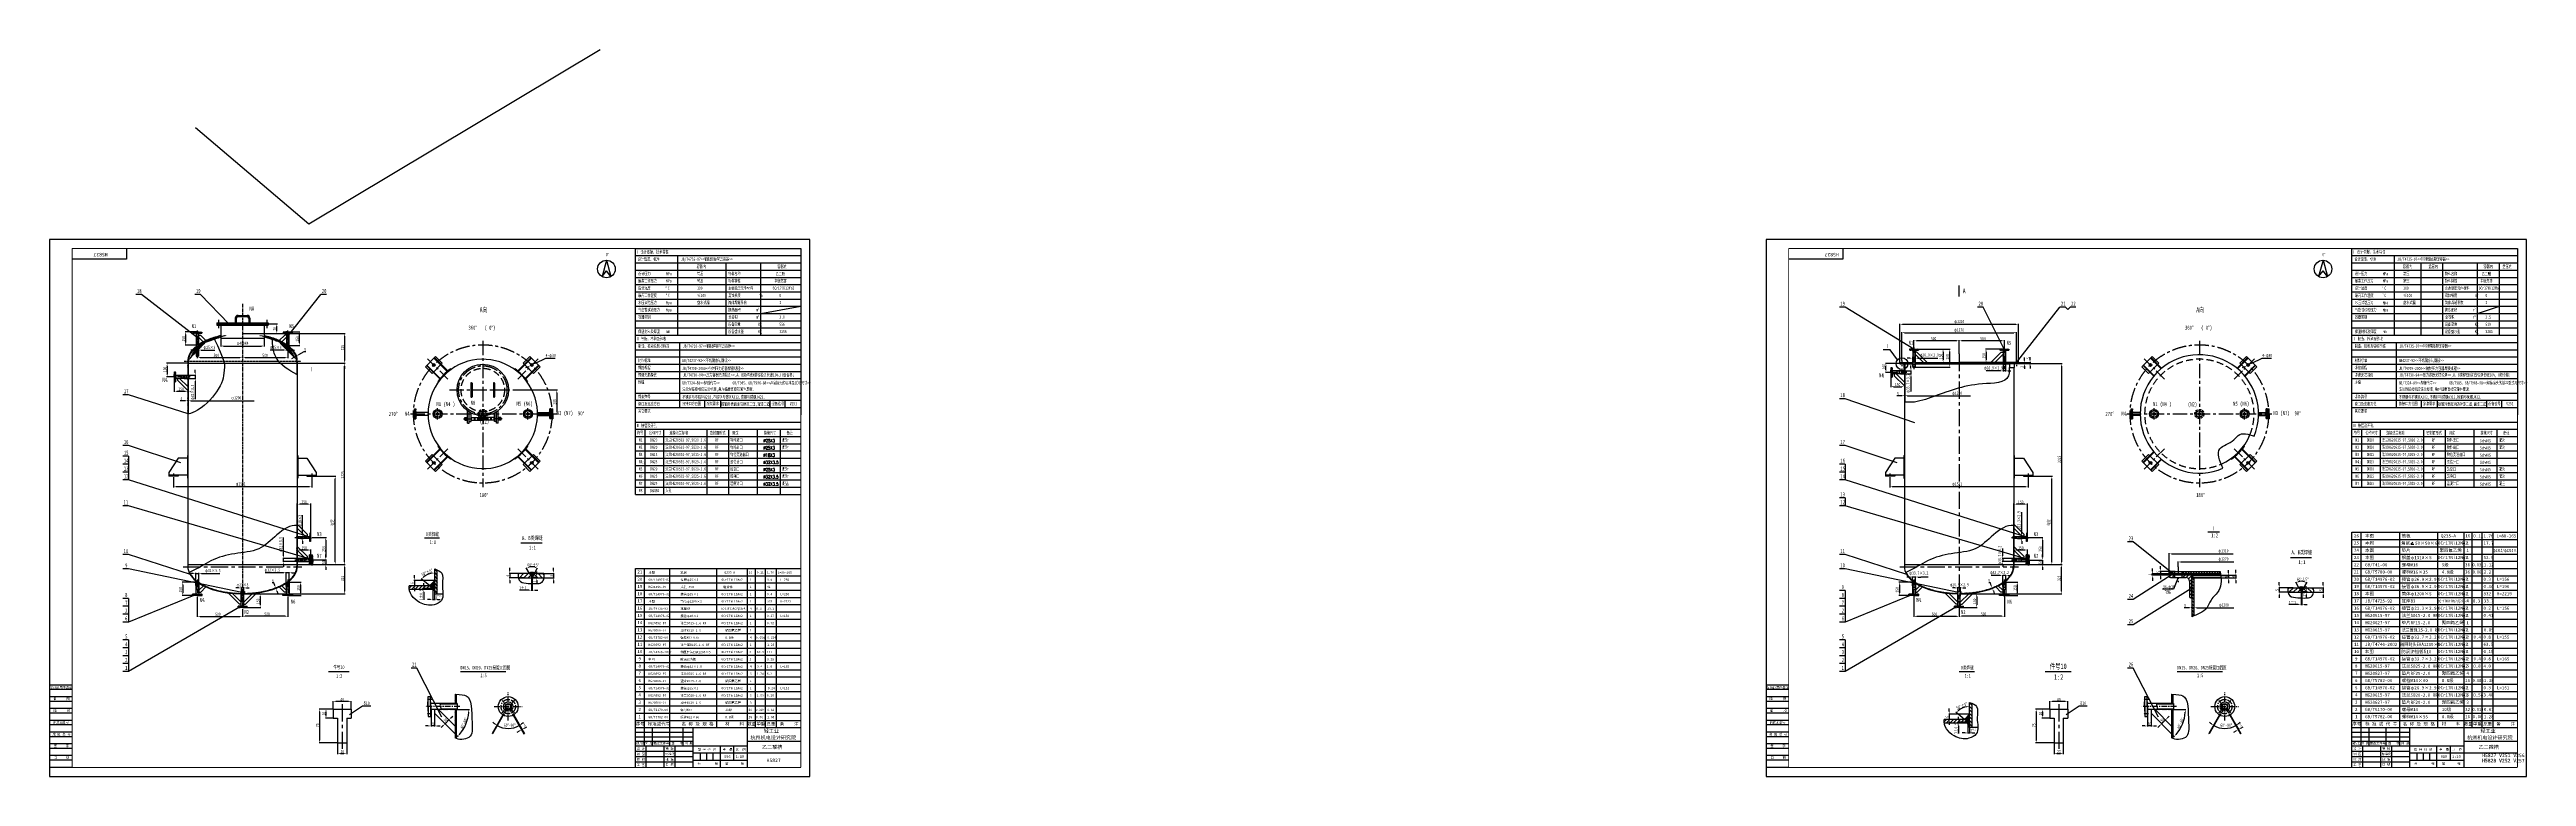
# Model space of a CAD drawing. Extents: x -71325 to -43928, y 2975 to 11014.
import ezdxf

# ---------------------------------------------------------------- set-up
doc = ezdxf.new("R2010")
doc.units = 0
doc.header["$MEASUREMENT"] = 0
for name, pattern in [('ACAD_ISO05W100', [33, 24, -3, 0, -3, 0, -3]), ('CENTER', [50.8, 31.75, -6.35, 6.35, -6.35]), ('DASHED', [19.05, 12.7, -6.35])]:
    doc.linetypes.add(name, pattern=pattern)
doc.layers.get('0').update_dxf_attribs({"linetype": 'CONTINUOUS'})
doc.layers.get('DEFPOINTS').update_dxf_attribs({"linetype": 'CONTINUOUS'})
for name, color, linetype in [('LAYER1', 3, 'CONTINUOUS'), ('LAYER2', 1, 'CENTER'), ('LAYER3', 2, 'DASHED')]:
    doc.layers.add(name, color=color, linetype=linetype)
doc.styles.get("Standard").update_dxf_attribs({"font": 'txt.shx', "width": 0.7})
doc.styles.add('STYLE1', font='SIMFANG.TTF', dxfattribs={"width": 0.7, "height": 35})
doc.dimstyles.get("Standard").update_dxf_attribs({"dimtxt": 0.18, "dimasz": 0.18, "dimexe": 0.18, "dimexo": 0.0625, "dimgap": 0.09, "dimtad": 0, "dimtih": 1, "dimtoh": 1, "dimdec": 4, "dimzin": 0, "dimdsep": 46, "dimtxsty": 'Standard', "dimcen": 0.09, "dimadec": 0, "dimazin": 0, "dimtfac": 1, "dimtdec": 4, "dimtofl": 0, "dimtmove": 0, "dimatfit": 3, "dimfxl": 0, "dimtolj": 1, "dimtzin": 0, "dimarcsym": 0})
pattern_1 = [(135, (-41674.4226, -1184.69), (-3.8890873, -3.8890873), [])]
pattern_2 = [(45, (-41674.4226, -1184.69), (-2.9168155, 2.9168155), [])]
pattern_3 = [(45, (0, 222.4996), (-2.91681547, 2.91681547), [])]
pattern_4 = [(135, (-58732.5715, -1184.69), (2.9168155, 2.9168155), [])]
pattern_5 = [(135, (166573.503, -31406.677), (-14.5840774, -14.5840774), [])]
pattern_6 = [(135, (-402.574, 99.025), (-8.4852814, -8.4852814), [])]
pattern_7 = [(135, (-19388.907, 99.025), (-8.4852814, -8.4852814), [])]
pattern_8 = [(135, (-60660.756, -1184.69), (-3.8890873, -3.8890873), [])]
pattern_9 = [(45, (-60660.756, -1184.69), (-2.9168155, 2.9168155), [])]
pattern_10 = [(45, (-18986.333, 222.4996), (-2.91681547, 2.91681547), [])]
pattern_11 = [(135, (-77718.9047, -1184.69), (2.9168155, 2.9168155), [])]
pattern_12 = [(225, (-9345.3885, -114.6603), (2.91681547, -2.91681547), [])]
pattern_13 = [(135, (-9345.3885, -70.66), (-3.8890873, -3.8890873), [])]
pattern_14 = [(225, (-118893.3558, 12512.3767), (2.91681547, -2.91681547), [])]

# ---------------------------------------------------------------- blocks, each defined once
blk = doc.blocks.new('*D11')
at = {"color": 0, "linetype": 'ByBlock'}
for p, q in [((-40515, 5614), (-40515, 5468)), ((-40506, 5614), (-40506, 5468)), ((-40545, 5474), (-40648, 5474)), ((-40506, 5474), (-40515, 5474)), ((-40476, 5474), (-40446, 5474))]:
    blk.add_line(p, q, dxfattribs=at)
for points in [[(-40545, 5479), (-40545, 5469), (-40515, 5474)], [(-40476, 5479), (-40476, 5469), (-40506, 5474)]]:
    blk.add_solid(points, dxfattribs=at)
at = {"layer": 'DEFPOINTS', "color": 0, "linetype": 'ByBlock'}
for p in [(-40515, 5614), (-40506, 5614), (-40506, 5474)]:
    blk.add_point(p, dxfattribs=at)
at = {"color": 0, "linetype": 'ByBlock', "insert": (-40611, 5498), "char_height": 35, "attachment_point": 5, "style": 'STYLE1'}
blk.add_mtext('\\A1;1±1', dxfattribs=at)
blk = doc.blocks.new('*D12')
at = {"color": 0, "linetype": 'ByBlock'}
for p, q in [((-40506, 5619), (-40450, 5619)), ((-40485, 5610), (-40450, 5610)), ((-40457, 5649), (-40457, 5679)), ((-40457, 5619), (-40457, 5610)), ((-40457, 5619), (-40457, 5610)), ((-40457, 5580), (-40457, 5550))]:
    blk.add_line(p, q, dxfattribs=at)
for points in [[(-40462, 5649), (-40452, 5649), (-40457, 5619)], [(-40462, 5580), (-40452, 5580), (-40457, 5610)]]:
    blk.add_solid(points, dxfattribs=at)
at = {"layer": 'DEFPOINTS', "color": 0, "linetype": 'ByBlock'}
for p in [(-40506, 5619), (-40485, 5610), (-40457, 5610)]:
    blk.add_point(p, dxfattribs=at)
at = {"color": 0, "linetype": 'ByBlock', "insert": (-40475, 5571), "char_height": 35, "attachment_point": 5, "rotation": 90, "style": 'STYLE1'}
blk.add_mtext('\\A1;1', dxfattribs=at)
blk = doc.blocks.new('*D13')
at = {"color": 0, "linetype": 'ByBlock'}
for p, q in [((-40539, 5660), (-40574, 5721)), ((-40482, 5660), (-40447, 5721))]:
    blk.add_line(p, q, dxfattribs=at)
blk.add_arc((-40510, 5611), 120, 74.3715, 105.6285, dxfattribs=at)
for points in [[(-40541, 5722), (-40545, 5731), (-40570, 5715)], [(-40476, 5731), (-40480, 5722), (-40451, 5715)]]:
    blk.add_solid(points, dxfattribs=at)
at = {"layer": 'DEFPOINTS', "color": 0, "linetype": 'ByBlock'}
for p in [(-40539, 5660), (-40531, 5729), (-40515, 5619), (-40506, 5619), (-40482, 5660)]:
    blk.add_point(p, dxfattribs=at)
at = {"color": 0, "linetype": 'ByBlock', "insert": (-40497, 5754), "char_height": 35, "attachment_point": 5, "style": 'STYLE1'}
blk.add_mtext('\\A1;60°±5°', dxfattribs=at)
blk = doc.blocks.new('*D14')
at = {"color": 0, "linetype": 'ByBlock'}
for p, q in [((-40431, 5660), (-40264, 5660)), ((-40431, 5610), (-40264, 5610)), ((-40270, 5690), (-40270, 5720)), ((-40270, 5660), (-40270, 5610)), ((-40270, 5580), (-40270, 5550))]:
    blk.add_line(p, q, dxfattribs=at)
for points in [[(-40275, 5690), (-40265, 5690), (-40270, 5660)], [(-40275, 5580), (-40265, 5580), (-40270, 5610)]]:
    blk.add_solid(points, dxfattribs=at)
at = {"layer": 'DEFPOINTS', "color": 0, "linetype": 'ByBlock'}
for p in [(-40431, 5660), (-40431, 5610), (-40270, 5610)]:
    blk.add_point(p, dxfattribs=at)
at = {"color": 0, "linetype": 'ByBlock', "insert": (-40294, 5635), "char_height": 35, "attachment_point": 5, "rotation": 90, "style": 'STYLE1'}
blk.add_mtext('\\A1;5', dxfattribs=at)
blk = doc.blocks.new('*D15')
at = {"color": 0, "linetype": 'ByBlock'}
for p, q in [((-40600, 5660), (-40762, 5660)), ((-40600, 5610), (-40762, 5610)), ((-40756, 5690), (-40756, 5720)), ((-40756, 5660), (-40756, 5610)), ((-40756, 5580), (-40756, 5550))]:
    blk.add_line(p, q, dxfattribs=at)
for points in [[(-40761, 5690), (-40751, 5690), (-40756, 5660)], [(-40761, 5580), (-40751, 5580), (-40756, 5610)]]:
    blk.add_solid(points, dxfattribs=at)
at = {"layer": 'DEFPOINTS', "color": 0, "linetype": 'ByBlock'}
for p in [(-40756, 5610), (-40600, 5660), (-40600, 5610)]:
    blk.add_point(p, dxfattribs=at)
at = {"color": 0, "linetype": 'ByBlock', "insert": (-40779, 5635), "char_height": 35, "attachment_point": 5, "rotation": 90, "style": 'STYLE1'}
blk.add_mtext('\\A1;5', dxfattribs=at)
blk = doc.blocks.new('*D16')
at = {"color": 0, "linetype": 'ByBlock'}
for p, q in [((-48566, 4037), (-48566, 4126)), ((-48396, 4120), (-48536, 4120)), ((-48366, 4037), (-48366, 4126))]:
    blk.add_line(p, q, dxfattribs=at)
for points in [[(-48536, 4125), (-48536, 4115), (-48566, 4120)], [(-48396, 4125), (-48396, 4115), (-48366, 4120)]]:
    blk.add_solid(points, dxfattribs=at)
at = {"layer": 'DEFPOINTS', "color": 0, "linetype": 'ByBlock'}
for p in [(-48566, 4120), (-48566, 4037), (-48366, 4037)]:
    blk.add_point(p, dxfattribs=at)
at = {"color": 0, "linetype": 'ByBlock', "insert": (-48466, 4143), "char_height": 35, "attachment_point": 5, "style": 'STYLE1'}
blk.add_mtext('\\A1;40', dxfattribs=at)
blk = doc.blocks.new('*D17')
at = {"color": 0, "linetype": 'ByBlock'}
for p, q in [((-48566, 4037), (-48652, 4037)), ((-48566, 3937), (-48652, 3937)), ((-48646, 4007), (-48646, 3967))]:
    blk.add_line(p, q, dxfattribs=at)
for points in [[(-48651, 4007), (-48641, 4007), (-48646, 4037)], [(-48651, 3967), (-48641, 3967), (-48646, 3937)]]:
    blk.add_solid(points, dxfattribs=at)
at = {"layer": 'DEFPOINTS', "color": 0, "linetype": 'ByBlock'}
for p in [(-48646, 3937), (-48566, 4037), (-48566, 3937)]:
    blk.add_point(p, dxfattribs=at)
at = {"color": 0, "linetype": 'ByBlock', "insert": (-48669, 3987), "char_height": 35, "attachment_point": 5, "rotation": 90, "style": 'STYLE1'}
blk.add_mtext('\\A1;20', dxfattribs=at)
blk = doc.blocks.new('*D18')
at = {"color": 0, "linetype": 'ByBlock'}
for p, q in [((-48566, 4037), (-48723, 4037)), ((-48716, 4007), (-48716, 3692)), ((-48516, 3662), (-48723, 3662))]:
    blk.add_line(p, q, dxfattribs=at)
for points in [[(-48721, 4007), (-48711, 4007), (-48716, 4037)], [(-48721, 3692), (-48711, 3692), (-48716, 3662)]]:
    blk.add_solid(points, dxfattribs=at)
at = {"layer": 'DEFPOINTS', "color": 0, "linetype": 'ByBlock'}
for p in [(-48566, 4037), (-48716, 3662), (-48516, 3662)]:
    blk.add_point(p, dxfattribs=at)
at = {"color": 0, "linetype": 'ByBlock', "insert": (-48740, 3858), "char_height": 35, "attachment_point": 5, "rotation": 90, "style": 'STYLE1'}
blk.add_mtext('\\A1;75', dxfattribs=at)
blk = doc.blocks.new('*D19')
at = {"color": 0, "linetype": 'ByBlock'}
for p, q in [((-48516, 3799), (-48516, 3538)), ((-48416, 3799), (-48416, 3538)), ((-48486, 3544), (-48446, 3544))]:
    blk.add_line(p, q, dxfattribs=at)
for points in [[(-48486, 3549), (-48486, 3539), (-48516, 3544)], [(-48446, 3549), (-48446, 3539), (-48416, 3544)]]:
    blk.add_solid(points, dxfattribs=at)
at = {"layer": 'DEFPOINTS', "color": 0, "linetype": 'ByBlock'}
for p in [(-48516, 3799), (-48416, 3799), (-48416, 3544)]:
    blk.add_point(p, dxfattribs=at)
at = {"color": 0, "linetype": 'ByBlock', "insert": (-48464, 3568), "char_height": 35, "attachment_point": 5, "style": 'STYLE1'}
blk.add_mtext('\\A1;20', dxfattribs=at)
blk = doc.blocks.new('*D20')
at = {"color": 0, "linetype": 'ByBlock'}
for p, q in [((-50203, 7425), (-50203, 7576)), ((-49733, 7570), (-50173, 7570)), ((-49703, 7495), (-49703, 7576))]:
    blk.add_line(p, q, dxfattribs=at)
for points in [[(-50173, 7575), (-50173, 7565), (-50203, 7570)], [(-49733, 7575), (-49733, 7565), (-49703, 7570)]]:
    blk.add_solid(points, dxfattribs=at)
at = {"layer": 'DEFPOINTS', "color": 0, "linetype": 'ByBlock'}
for p in [(-50203, 7570), (-50203, 7425), (-49703, 7495)]:
    blk.add_point(p, dxfattribs=at)
at = {"color": 0, "linetype": 'ByBlock', "insert": (-49940, 7594), "char_height": 35, "attachment_point": 5, "style": 'STYLE1'}
blk.add_mtext('\\A1;500', dxfattribs=at)
blk = doc.blocks.new('*D21')
at = {"color": 0, "linetype": 'ByBlock'}
for p, q in [((-50703, 7495), (-50703, 7576)), ((-50233, 7570), (-50673, 7570)), ((-50203, 7500), (-50203, 7576))]:
    blk.add_line(p, q, dxfattribs=at)
for points in [[(-50673, 7575), (-50673, 7565), (-50703, 7570)], [(-50233, 7575), (-50233, 7565), (-50203, 7570)]]:
    blk.add_solid(points, dxfattribs=at)
at = {"layer": 'DEFPOINTS', "color": 0, "linetype": 'ByBlock'}
for p in [(-50703, 7570), (-50703, 7495), (-50203, 7500)]:
    blk.add_point(p, dxfattribs=at)
at = {"color": 0, "linetype": 'ByBlock', "insert": (-50485, 7594), "char_height": 35, "attachment_point": 5, "style": 'STYLE1'}
blk.add_mtext('\\A1;500', dxfattribs=at)
blk = doc.blocks.new('*D22')
at = {"color": 0, "linetype": 'ByBlock'}
for p, q in [((-50838, 7353), (-50838, 7667)), ((-50808, 7660), (-49598, 7660)), ((-49568, 7340), (-49568, 7667))]:
    blk.add_line(p, q, dxfattribs=at)
for points in [[(-50808, 7665), (-50808, 7655), (-50838, 7660)], [(-49598, 7665), (-49598, 7655), (-49568, 7660)]]:
    blk.add_solid(points, dxfattribs=at)
at = {"layer": 'DEFPOINTS', "color": 0, "linetype": 'ByBlock'}
for p in [(-49568, 7660), (-50838, 7353), (-49568, 7340)]:
    blk.add_point(p, dxfattribs=at)
at = {"color": 0, "linetype": 'ByBlock', "insert": (-50204, 7687), "char_height": 35, "attachment_point": 5, "style": 'STYLE1'}
blk.add_mtext('\\A1;φ1270', dxfattribs=at)
blk = doc.blocks.new('*D23')
at = {"color": 0, "linetype": 'ByBlock'}
for p, q in [((-50858, 7329), (-50858, 7759)), ((-50828, 7753), (-49578, 7753)), ((-49548, 7329), (-49548, 7759))]:
    blk.add_line(p, q, dxfattribs=at)
for points in [[(-50828, 7758), (-50828, 7748), (-50858, 7753)], [(-49578, 7758), (-49578, 7748), (-49548, 7753)]]:
    blk.add_solid(points, dxfattribs=at)
at = {"layer": 'DEFPOINTS', "color": 0, "linetype": 'ByBlock'}
for p in [(-49548, 7753), (-50858, 7329), (-49548, 7329)]:
    blk.add_point(p, dxfattribs=at)
at = {"color": 0, "linetype": 'ByBlock', "insert": (-50201, 7779), "char_height": 35, "attachment_point": 5, "style": 'STYLE1'}
blk.add_mtext('\\A1;φ1310', dxfattribs=at)
blk = doc.blocks.new('*D24')
at = {"color": 0, "linetype": 'ByBlock'}
for p, q in [((-50703, 7702), (-50301, 7702)), ((-50307, 7532), (-50307, 7672)), ((-50703, 7502), (-50301, 7502))]:
    blk.add_line(p, q, dxfattribs=at)
for points in [[(-50312, 7672), (-50302, 7672), (-50307, 7702)], [(-50312, 7532), (-50302, 7532), (-50307, 7502)]]:
    blk.add_solid(points, dxfattribs=at)
at = {"layer": 'DEFPOINTS', "color": 0, "linetype": 'ByBlock'}
for p in [(-50703, 7702), (-50307, 7702), (-50703, 7502)]:
    blk.add_point(p, dxfattribs=at)
at = {"color": 0, "linetype": 'ByBlock', "insert": (-50331, 7616), "char_height": 35, "attachment_point": 5, "rotation": 90, "style": 'STYLE1'}
blk.add_mtext('\\A1;200', dxfattribs=at)
blk = doc.blocks.new('*D25')
at = {"color": 0, "linetype": 'ByBlock'}
for p, q in [((-49703, 7702), (-49912, 7702)), ((-49906, 7672), (-49906, 7582)), ((-49734, 7552), (-49912, 7552))]:
    blk.add_line(p, q, dxfattribs=at)
for points in [[(-49911, 7672), (-49901, 7672), (-49906, 7702)], [(-49911, 7582), (-49901, 7582), (-49906, 7552)]]:
    blk.add_solid(points, dxfattribs=at)
at = {"layer": 'DEFPOINTS', "color": 0, "linetype": 'ByBlock'}
for p in [(-49703, 7702), (-49906, 7552), (-49734, 7552)]:
    blk.add_point(p, dxfattribs=at)
at = {"color": 0, "linetype": 'ByBlock', "insert": (-49929, 7627), "char_height": 35, "attachment_point": 5, "rotation": 90, "style": 'STYLE1'}
blk.add_mtext('\\A1;150', dxfattribs=at)
blk = doc.blocks.new('*D26')
at = {"color": 0, "linetype": 'ByBlock'}
for p, q in [((-50851, 7321), (-51019, 7321)), ((-50973, 7221), (-51019, 7221)), ((-51013, 7251), (-51013, 7291))]:
    blk.add_line(p, q, dxfattribs=at)
for points in [[(-51018, 7291), (-51008, 7291), (-51013, 7321)], [(-51018, 7251), (-51008, 7251), (-51013, 7221)]]:
    blk.add_solid(points, dxfattribs=at)
at = {"layer": 'DEFPOINTS', "color": 0, "linetype": 'ByBlock'}
for p in [(-51013, 7321), (-50973, 7221), (-50851, 7321)]:
    blk.add_point(p, dxfattribs=at)
at = {"color": 0, "linetype": 'ByBlock', "insert": (-51037, 7285), "char_height": 35, "attachment_point": 5, "rotation": 90, "style": 'STYLE1'}
blk.add_mtext('\\A1;100', dxfattribs=at)
blk = doc.blocks.new('*D27')
at = {"color": 0, "linetype": 'ByBlock'}
for p, q in [((-50958, 7221), (-50958, 7056)), ((-50808, 7205), (-50808, 7056)), ((-50928, 7063), (-50838, 7063))]:
    blk.add_line(p, q, dxfattribs=at)
for points in [[(-50928, 7068), (-50928, 7058), (-50958, 7063)], [(-50838, 7068), (-50838, 7058), (-50808, 7063)]]:
    blk.add_solid(points, dxfattribs=at)
at = {"layer": 'DEFPOINTS', "color": 0, "linetype": 'ByBlock'}
for p in [(-50958, 7221), (-50808, 7205), (-50808, 7063)]:
    blk.add_point(p, dxfattribs=at)
at = {"color": 0, "linetype": 'ByBlock', "insert": (-50883, 7086), "char_height": 35, "attachment_point": 5, "style": 'STYLE1'}
blk.add_mtext('\\A1;150', dxfattribs=at)
blk = doc.blocks.new('*D28')
at = {"color": 0, "linetype": 'ByBlock'}
for p, q in [((-50851, 7238), (-50730, 7238)), ((-50851, 7205), (-50730, 7205)), ((-50736, 7268), (-50736, 7298)), ((-50736, 7238), (-50736, 7205)), ((-50736, 7238), (-50736, 7205)), ((-50736, 7175), (-50736, 7145))]:
    blk.add_line(p, q, dxfattribs=at)
for points in [[(-50741, 7268), (-50731, 7268), (-50736, 7238)], [(-50741, 7175), (-50731, 7175), (-50736, 7205)]]:
    blk.add_solid(points, dxfattribs=at)
at = {"layer": 'DEFPOINTS', "color": 0, "linetype": 'ByBlock'}
for p in [(-50851, 7238), (-50851, 7205), (-50736, 7205)]:
    blk.add_point(p, dxfattribs=at)
at = {"color": 0, "linetype": 'ByBlock', "insert": (-50765, 7100), "char_height": 35, "attachment_point": 5, "rotation": 90, "style": 'STYLE1'}
blk.add_mtext('\\A1;φ33.7×3.2', dxfattribs=at)
blk = doc.blocks.new('*D29')
at = {"color": 0, "linetype": 'ByBlock'}
for p, q in [((-50747, 7601), (-50777, 7601)), ((-50717, 7642), (-50717, 7594)), ((-50690, 7601), (-50717, 7601)), ((-50690, 7601), (-50717, 7601)), ((-50690, 7639), (-50690, 7594)), ((-50660, 7601), (-50630, 7601))]:
    blk.add_line(p, q, dxfattribs=at)
for points in [[(-50747, 7606), (-50747, 7596), (-50717, 7601)], [(-50660, 7606), (-50660, 7596), (-50690, 7601)]]:
    blk.add_solid(points, dxfattribs=at)
at = {"layer": 'DEFPOINTS', "color": 0, "linetype": 'ByBlock'}
for p in [(-50717, 7642), (-50717, 7601), (-50690, 7639)]:
    blk.add_point(p, dxfattribs=at)
at = {"color": 0, "linetype": 'ByBlock', "insert": (-50534, 7631), "char_height": 35, "attachment_point": 5, "style": 'STYLE1'}
blk.add_mtext('\\A1;φ26.9×2.9', dxfattribs=at)
blk = doc.blocks.new('*D30')
at = {"color": 0, "linetype": 'ByBlock'}
for p, q in [((-50838, 6962), (-50892, 6962)), ((-50808, 6962), (-50808, 6969)), ((-50803, 6962), (-50808, 6962)), ((-50803, 6962), (-50803, 6969)), ((-50773, 6962), (-50743, 6962))]:
    blk.add_line(p, q, dxfattribs=at)
for points in [[(-50838, 6967), (-50838, 6957), (-50808, 6962)], [(-50773, 6967), (-50773, 6957), (-50803, 6962)]]:
    blk.add_solid(points, dxfattribs=at)
at = {"layer": 'DEFPOINTS', "color": 0, "linetype": 'ByBlock'}
for p in [(-50808, 6962), (-50808, 6962), (-50803, 6962)]:
    blk.add_point(p, dxfattribs=at)
at = {"color": 0, "linetype": 'ByBlock', "insert": (-50880, 6986), "char_height": 35, "attachment_point": 5, "style": 'STYLE1'}
blk.add_mtext('\\A1;5', dxfattribs=at)
blk = doc.blocks.new('*D31')
at = {"color": 0, "linetype": 'ByBlock'}
for p, q in [((-49747, 7238), (-49777, 7238)), ((-49717, 7325), (-49717, 7232)), ((-49690, 7238), (-49717, 7238)), ((-49690, 7238), (-49717, 7238)), ((-49690, 7322), (-49690, 7232)), ((-49660, 7238), (-49630, 7238))]:
    blk.add_line(p, q, dxfattribs=at)
for points in [[(-49747, 7243), (-49747, 7233), (-49717, 7238)], [(-49660, 7243), (-49660, 7233), (-49690, 7238)]]:
    blk.add_solid(points, dxfattribs=at)
at = {"layer": 'DEFPOINTS', "color": 0, "linetype": 'ByBlock'}
for p in [(-49717, 7325), (-49717, 7238), (-49690, 7322)]:
    blk.add_point(p, dxfattribs=at)
at = {"color": 0, "linetype": 'ByBlock', "insert": (-49824, 7266), "char_height": 35, "attachment_point": 5, "style": 'STYLE1'}
blk.add_mtext('\\A1;φ26.9×2.9', dxfattribs=at)
blk = doc.blocks.new('*D32')
at = {"color": 0, "linetype": 'ByBlock'}
for p, q in [((-49548, 7321), (-49065, 7321)), ((-49072, 7291), (-49072, 5126)), ((-49598, 5096), (-49065, 5096))]:
    blk.add_line(p, q, dxfattribs=at)
for points in [[(-49077, 7291), (-49067, 7291), (-49072, 7321)], [(-49077, 5126), (-49067, 5126), (-49072, 5096)]]:
    blk.add_solid(points, dxfattribs=at)
at = {"layer": 'DEFPOINTS', "color": 0, "linetype": 'ByBlock'}
for p in [(-49548, 7321), (-49598, 5096), (-49072, 5096)]:
    blk.add_point(p, dxfattribs=at)
at = {"color": 0, "linetype": 'ByBlock', "insert": (-49095, 6260), "char_height": 35, "attachment_point": 5, "rotation": 90, "style": 'STYLE1'}
blk.add_mtext('\\A1;2225', dxfattribs=at)
blk = doc.blocks.new('*D33')
at = {"color": 0, "linetype": 'ByBlock'}
for p, q in [((-49283, 5176), (-49283, 5206)), ((-49434, 5146), (-49276, 5146)), ((-49434, 5096), (-49276, 5096)), ((-49283, 5146), (-49283, 5096)), ((-49283, 5066), (-49283, 5036))]:
    blk.add_line(p, q, dxfattribs=at)
for points in [[(-49288, 5176), (-49278, 5176), (-49283, 5146)], [(-49288, 5066), (-49278, 5066), (-49283, 5096)]]:
    blk.add_solid(points, dxfattribs=at)
at = {"layer": 'DEFPOINTS', "color": 0, "linetype": 'ByBlock'}
for p in [(-49434, 5146), (-49434, 5096), (-49283, 5096)]:
    blk.add_point(p, dxfattribs=at)
at = {"color": 0, "linetype": 'ByBlock', "insert": (-49306, 5121), "char_height": 35, "attachment_point": 5, "rotation": 90, "style": 'STYLE1'}
blk.add_mtext('\\A1;50', dxfattribs=at)
blk = doc.blocks.new('*D34')
at = {"color": 0, "linetype": 'ByBlock'}
for p, q in [((-49434, 5396), (-49276, 5396)), ((-49283, 5366), (-49283, 5176)), ((-49434, 5146), (-49276, 5146))]:
    blk.add_line(p, q, dxfattribs=at)
for points in [[(-49288, 5366), (-49278, 5366), (-49283, 5396)], [(-49288, 5176), (-49278, 5176), (-49283, 5146)]]:
    blk.add_solid(points, dxfattribs=at)
at = {"layer": 'DEFPOINTS', "color": 0, "linetype": 'ByBlock'}
for p in [(-49434, 5396), (-49434, 5146), (-49283, 5146)]:
    blk.add_point(p, dxfattribs=at)
at = {"color": 0, "linetype": 'ByBlock', "insert": (-49306, 5268), "char_height": 35, "attachment_point": 5, "rotation": 90, "style": 'STYLE1'}
blk.add_mtext('\\A1;250', dxfattribs=at)
blk = doc.blocks.new('*D35')
at = {"color": 0, "linetype": 'ByBlock'}
for p, q in [((-49493, 6073), (-49172, 6073)), ((-49178, 5126), (-49178, 6043)), ((-49598, 5096), (-49172, 5096))]:
    blk.add_line(p, q, dxfattribs=at)
for points in [[(-49183, 6043), (-49173, 6043), (-49178, 6073)], [(-49183, 5126), (-49173, 5126), (-49178, 5096)]]:
    blk.add_solid(points, dxfattribs=at)
at = {"layer": 'DEFPOINTS', "color": 0, "linetype": 'ByBlock'}
for p in [(-49493, 6073), (-49178, 6073), (-49598, 5096)]:
    blk.add_point(p, dxfattribs=at)
at = {"color": 0, "linetype": 'ByBlock', "insert": (-49208, 5560), "char_height": 35, "attachment_point": 5, "rotation": 90, "style": 'STYLE1'}
blk.add_mtext('\\A1;待定', dxfattribs=at)
blk = doc.blocks.new('*D36')
at = {"color": 0, "linetype": 'ByBlock'}
for p, q in [((-49559, 5608), (-49505, 5608)), ((-49555, 5630), (-49505, 5630)), ((-49511, 5660), (-49511, 5690)), ((-49511, 5608), (-49511, 5630)), ((-49511, 5608), (-49511, 5630)), ((-49511, 5578), (-49511, 5548))]:
    blk.add_line(p, q, dxfattribs=at)
for points in [[(-49516, 5660), (-49506, 5660), (-49511, 5630)], [(-49516, 5578), (-49506, 5578), (-49511, 5608)]]:
    blk.add_solid(points, dxfattribs=at)
at = {"layer": 'DEFPOINTS', "color": 0, "linetype": 'ByBlock'}
for p in [(-49559, 5608), (-49555, 5630), (-49511, 5630)]:
    blk.add_point(p, dxfattribs=at)
at = {"color": 0, "linetype": 'ByBlock', "insert": (-49539, 5804), "char_height": 35, "attachment_point": 5, "rotation": 90, "style": 'STYLE1'}
blk.add_mtext('\\A1;φ21.3×2.9', dxfattribs=at)
blk = doc.blocks.new('*D37')
at = {"color": 0, "linetype": 'ByBlock'}
for p, q in [((-49721, 5193), (-49721, 5223)), ((-49501, 5163), (-49727, 5163)), ((-49508, 5130), (-49727, 5130)), ((-49721, 5163), (-49721, 5130)), ((-49721, 5163), (-49721, 5130)), ((-49721, 5100), (-49721, 5070))]:
    blk.add_line(p, q, dxfattribs=at)
for points in [[(-49726, 5193), (-49716, 5193), (-49721, 5163)], [(-49726, 5100), (-49716, 5100), (-49721, 5130)]]:
    blk.add_solid(points, dxfattribs=at)
at = {"layer": 'DEFPOINTS', "color": 0, "linetype": 'ByBlock'}
for p in [(-49721, 5130), (-49508, 5130), (-49501, 5163)]:
    blk.add_point(p, dxfattribs=at)
at = {"color": 0, "linetype": 'ByBlock', "insert": (-49751, 5199), "char_height": 35, "attachment_point": 5, "rotation": 90, "style": 'STYLE1'}
blk.add_mtext('\\A1;φ33.7×3.2', dxfattribs=at)
blk = doc.blocks.new('*D38')
at = {"color": 0, "linetype": 'ByBlock'}
for p, q in [((-50750, 4958), (-50780, 4958)), ((-50720, 4862), (-50720, 4964)), ((-50687, 4958), (-50720, 4958)), ((-50687, 4958), (-50720, 4958)), ((-50687, 4871), (-50687, 4964)), ((-50657, 4958), (-50627, 4958))]:
    blk.add_line(p, q, dxfattribs=at)
for points in [[(-50750, 4963), (-50750, 4953), (-50720, 4958)], [(-50657, 4963), (-50657, 4953), (-50687, 4958)]]:
    blk.add_solid(points, dxfattribs=at)
at = {"layer": 'DEFPOINTS', "color": 0, "linetype": 'ByBlock'}
for p in [(-50720, 4958), (-50720, 4862), (-50687, 4871)]:
    blk.add_point(p, dxfattribs=at)
at = {"color": 0, "linetype": 'ByBlock', "insert": (-50649, 4998), "char_height": 35, "attachment_point": 5, "style": 'STYLE1'}
blk.add_mtext('\\A1;φ33.7×3.2', dxfattribs=at)
blk = doc.blocks.new('*D39')
at = {"color": 0, "linetype": 'ByBlock'}
for p, q in [((-50703, 4902), (-50871, 4902)), ((-50703, 4752), (-50871, 4752)), ((-50864, 4872), (-50864, 4782))]:
    blk.add_line(p, q, dxfattribs=at)
for points in [[(-50869, 4872), (-50859, 4872), (-50864, 4902)], [(-50869, 4782), (-50859, 4782), (-50864, 4752)]]:
    blk.add_solid(points, dxfattribs=at)
at = {"layer": 'DEFPOINTS', "color": 0, "linetype": 'ByBlock'}
for p in [(-50864, 4752), (-50703, 4902), (-50703, 4752)]:
    blk.add_point(p, dxfattribs=at)
at = {"color": 0, "linetype": 'ByBlock', "insert": (-50888, 4816), "char_height": 35, "attachment_point": 5, "rotation": 90, "style": 'STYLE1'}
blk.add_mtext('\\A1;150', dxfattribs=at)
blk = doc.blocks.new('*D40')
at = {"color": 0, "linetype": 'ByBlock'}
for p, q in [((-50247, 4837), (-50277, 4837)), ((-50217, 4736), (-50217, 4844)), ((-50190, 4837), (-50217, 4837)), ((-50190, 4837), (-50217, 4837)), ((-50190, 4745), (-50190, 4844)), ((-50160, 4837), (-50130, 4837))]:
    blk.add_line(p, q, dxfattribs=at)
for points in [[(-50247, 4842), (-50247, 4832), (-50217, 4837)], [(-50160, 4842), (-50160, 4832), (-50190, 4837)]]:
    blk.add_solid(points, dxfattribs=at)
at = {"layer": 'DEFPOINTS', "color": 0, "linetype": 'ByBlock'}
for p in [(-50217, 4837), (-50217, 4736), (-50190, 4745)]:
    blk.add_point(p, dxfattribs=at)
at = {"color": 0, "linetype": 'ByBlock', "insert": (-50203, 4868), "char_height": 35, "attachment_point": 5, "style": 'STYLE1'}
blk.add_mtext('\\A1;φ26.9×2.9', dxfattribs=at)
blk = doc.blocks.new('*D41')
at = {"color": 0, "linetype": 'ByBlock'}
for p, q in [((-50203, 4994), (-50003, 4994)), ((-50009, 4964), (-50009, 4874)), ((-50203, 4844), (-50003, 4844))]:
    blk.add_line(p, q, dxfattribs=at)
for points in [[(-50014, 4964), (-50004, 4964), (-50009, 4994)], [(-50014, 4874), (-50004, 4874), (-50009, 4844)]]:
    blk.add_solid(points, dxfattribs=at)
at = {"layer": 'DEFPOINTS', "color": 0, "linetype": 'ByBlock'}
for p in [(-50203, 4994), (-50203, 4844), (-50009, 4844)]:
    blk.add_point(p, dxfattribs=at)
at = {"color": 0, "linetype": 'ByBlock', "insert": (-50033, 4912), "char_height": 35, "attachment_point": 5, "rotation": 90, "style": 'STYLE1'}
blk.add_mtext('\\A1;150', dxfattribs=at)
blk = doc.blocks.new('*D42')
at = {"color": 0, "linetype": 'ByBlock'}
for p, q in [((-49703, 4902), (-49555, 4902)), ((-49703, 4752), (-49555, 4752)), ((-49561, 4872), (-49561, 4782))]:
    blk.add_line(p, q, dxfattribs=at)
for points in [[(-49566, 4872), (-49556, 4872), (-49561, 4902)], [(-49566, 4782), (-49556, 4782), (-49561, 4752)]]:
    blk.add_solid(points, dxfattribs=at)
at = {"layer": 'DEFPOINTS', "color": 0, "linetype": 'ByBlock'}
for p in [(-49703, 4902), (-49703, 4752), (-49561, 4752)]:
    blk.add_point(p, dxfattribs=at)
at = {"color": 0, "linetype": 'ByBlock', "insert": (-49585, 4835), "char_height": 35, "attachment_point": 5, "rotation": 90, "style": 'STYLE1'}
blk.add_mtext('\\A1;150', dxfattribs=at)
blk = doc.blocks.new('*D43')
at = {"color": 0, "linetype": 'ByBlock'}
for p, q in [((-49750, 4974), (-49780, 4974)), ((-49720, 4853), (-49720, 4980)), ((-49687, 4974), (-49720, 4974)), ((-49687, 4974), (-49720, 4974)), ((-49687, 4884), (-49687, 4980)), ((-49657, 4974), (-49627, 4974))]:
    blk.add_line(p, q, dxfattribs=at)
for points in [[(-49750, 4979), (-49750, 4969), (-49720, 4974)], [(-49657, 4979), (-49657, 4969), (-49687, 4974)]]:
    blk.add_solid(points, dxfattribs=at)
at = {"layer": 'DEFPOINTS', "color": 0, "linetype": 'ByBlock'}
for p in [(-49720, 4974), (-49720, 4853), (-49687, 4884)]:
    blk.add_point(p, dxfattribs=at)
at = {"color": 0, "linetype": 'ByBlock', "insert": (-49758, 5004), "char_height": 35, "attachment_point": 5, "style": 'STYLE1'}
blk.add_mtext('\\A1;φ33.7×3.2', dxfattribs=at)
blk = doc.blocks.new('*D44')
at = {"color": 0, "linetype": 'ByBlock'}
for p, q in [((-50703, 4738), (-50703, 4517)), ((-50673, 4523), (-50233, 4523)), ((-50203, 4602), (-50203, 4517))]:
    blk.add_line(p, q, dxfattribs=at)
for points in [[(-50673, 4528), (-50673, 4518), (-50703, 4523)], [(-50233, 4528), (-50233, 4518), (-50203, 4523)]]:
    blk.add_solid(points, dxfattribs=at)
at = {"layer": 'DEFPOINTS', "color": 0, "linetype": 'ByBlock'}
for p in [(-50703, 4738), (-50203, 4602), (-50203, 4523)]:
    blk.add_point(p, dxfattribs=at)
at = {"color": 0, "linetype": 'ByBlock', "insert": (-50476, 4547), "char_height": 35, "attachment_point": 5, "style": 'STYLE1'}
blk.add_mtext('\\A1;500', dxfattribs=at)
blk = doc.blocks.new('*D45')
at = {"color": 0, "linetype": 'ByBlock'}
for p, q in [((-49703, 4738), (-49703, 4519)), ((-50203, 4549), (-50203, 4519)), ((-49733, 4525), (-50173, 4525))]:
    blk.add_line(p, q, dxfattribs=at)
for points in [[(-50173, 4530), (-50173, 4520), (-50203, 4525)], [(-49733, 4530), (-49733, 4520), (-49703, 4525)]]:
    blk.add_solid(points, dxfattribs=at)
at = {"layer": 'DEFPOINTS', "color": 0, "linetype": 'ByBlock'}
for p in [(-49703, 4738), (-50203, 4549), (-50203, 4525)]:
    blk.add_point(p, dxfattribs=at)
at = {"color": 0, "linetype": 'ByBlock', "insert": (-49932, 4549), "char_height": 35, "attachment_point": 5, "style": 'STYLE1'}
blk.add_mtext('\\A1;500', dxfattribs=at)
blk = doc.blocks.new('*D46')
at = {"color": 0, "linetype": 'ByBlock'}
for p, q in [((-49072, 5096), (-49081, 5096)), ((-49074, 5066), (-49074, 4801)), ((-50203, 4771), (-49068, 4771))]:
    blk.add_line(p, q, dxfattribs=at)
for points in [[(-49079, 5066), (-49069, 5066), (-49074, 5096)], [(-49079, 4801), (-49069, 4801), (-49074, 4771)]]:
    blk.add_solid(points, dxfattribs=at)
at = {"layer": 'DEFPOINTS', "color": 0, "linetype": 'ByBlock'}
for p in [(-49072, 5096), (-50203, 4771), (-49074, 4771)]:
    blk.add_point(p, dxfattribs=at)
at = {"color": 0, "linetype": 'ByBlock', "insert": (-49098, 4943), "char_height": 35, "attachment_point": 5, "rotation": 90, "style": 'STYLE1'}
blk.add_mtext('\\A1;325', dxfattribs=at)
blk = doc.blocks.new('*D47')
at = {"color": 0, "linetype": 'ByBlock'}
for p, q in [((-49548, 7324), (-49475, 7324)), ((-49548, 7321), (-49475, 7321)), ((-49481, 7354), (-49481, 7384)), ((-49481, 7321), (-49481, 7324)), ((-49481, 7321), (-49481, 7324)), ((-49481, 7291), (-49481, 7261))]:
    blk.add_line(p, q, dxfattribs=at)
for points in [[(-49486, 7354), (-49476, 7354), (-49481, 7324)], [(-49486, 7291), (-49476, 7291), (-49481, 7321)]]:
    blk.add_solid(points, dxfattribs=at)
at = {"layer": 'DEFPOINTS', "color": 0, "linetype": 'ByBlock'}
for p in [(-49548, 7324), (-49548, 7321), (-49481, 7324)]:
    blk.add_point(p, dxfattribs=at)
at = {"color": 0, "linetype": 'ByBlock', "insert": (-49506, 7282), "char_height": 35, "attachment_point": 5, "rotation": 90, "style": 'STYLE1'}
blk.add_mtext('\\A1;3', dxfattribs=at)
blk = doc.blocks.new('*D48')
at = {"color": 0, "linetype": 'ByBlock'}
for p, q in [((-49548, 7329), (-49412, 7329)), ((-49548, 7324), (-49412, 7324)), ((-49419, 7359), (-49419, 7389)), ((-49419, 7329), (-49419, 7324)), ((-49419, 7329), (-49419, 7324)), ((-49419, 7294), (-49419, 7264))]:
    blk.add_line(p, q, dxfattribs=at)
for points in [[(-49424, 7359), (-49414, 7359), (-49419, 7329)], [(-49424, 7294), (-49414, 7294), (-49419, 7324)]]:
    blk.add_solid(points, dxfattribs=at)
at = {"layer": 'DEFPOINTS', "color": 0, "linetype": 'ByBlock'}
for p in [(-49548, 7329), (-49548, 7324), (-49419, 7324)]:
    blk.add_point(p, dxfattribs=at)
at = {"color": 0, "linetype": 'ByBlock', "insert": (-49441, 7377), "char_height": 35, "attachment_point": 5, "rotation": 90, "style": 'STYLE1'}
blk.add_mtext('\\A1;5', dxfattribs=at)
blk = doc.blocks.new('*D49')
at = {"color": 0, "linetype": 'ByBlock'}
for p, q in [((-49598, 5674), (-49598, 5993)), ((-49478, 5986), (-49568, 5986)), ((-49448, 5619), (-49448, 5993))]:
    blk.add_line(p, q, dxfattribs=at)
for points in [[(-49568, 5991), (-49568, 5981), (-49598, 5986)], [(-49478, 5991), (-49478, 5981), (-49448, 5986)]]:
    blk.add_solid(points, dxfattribs=at)
at = {"layer": 'DEFPOINTS', "color": 0, "linetype": 'ByBlock'}
for p in [(-49598, 5986), (-49598, 5674), (-49448, 5619)]:
    blk.add_point(p, dxfattribs=at)
at = {"color": 0, "linetype": 'ByBlock', "insert": (-49522, 6010), "char_height": 35, "attachment_point": 5, "style": 'STYLE1'}
blk.add_mtext('\\A1;150', dxfattribs=at)
blk = doc.blocks.new('*D50')
at = {"color": 0, "linetype": 'ByBlock'}
for p, q in [((-49598, 5442), (-49598, 5486)), ((-49478, 5479), (-49568, 5479)), ((-49448, 5369), (-49448, 5486))]:
    blk.add_line(p, q, dxfattribs=at)
for points in [[(-49568, 5484), (-49568, 5474), (-49598, 5479)], [(-49478, 5484), (-49478, 5474), (-49448, 5479)]]:
    blk.add_solid(points, dxfattribs=at)
at = {"layer": 'DEFPOINTS', "color": 0, "linetype": 'ByBlock'}
for p in [(-49598, 5479), (-49598, 5442), (-49448, 5369)]:
    blk.add_point(p, dxfattribs=at)
at = {"color": 0, "linetype": 'ByBlock', "insert": (-49521, 5503), "char_height": 35, "attachment_point": 5, "style": 'STYLE1'}
blk.add_mtext('\\A1;150', dxfattribs=at)
blk = doc.blocks.new('*D51')
at = {"color": 0, "linetype": 'ByBlock'}
for p, q in [((-43032, 7329), (-43202, 7329)), ((-43032, 7304), (-43202, 7304)), ((-43195, 7359), (-43195, 7389)), ((-43195, 7329), (-43195, 7304)), ((-43195, 7274), (-43195, 7244))]:
    blk.add_line(p, q, dxfattribs=at)
for points in [[(-43200, 7359), (-43190, 7359), (-43195, 7329)], [(-43200, 7274), (-43190, 7274), (-43195, 7304)]]:
    blk.add_solid(points, dxfattribs=at)
at = {"layer": 'DEFPOINTS', "color": 0, "linetype": 'ByBlock'}
for p in [(-43195, 7304), (-43032, 7329), (-43032, 7304)]:
    blk.add_point(p, dxfattribs=at)
at = {"color": 0, "linetype": 'ByBlock', "insert": (-43219, 7317), "char_height": 35, "attachment_point": 5, "rotation": 90, "style": 'STYLE1'}
blk.add_mtext('\\A1; 5 ', dxfattribs=at)
blk = doc.blocks.new('*D52')
at = {"color": 0, "linetype": 'ByBlock'}
for p, q in [((-42999, 7304), (-43291, 7304)), ((-42999, 7289), (-43291, 7289)), ((-43285, 7334), (-43285, 7364)), ((-43285, 7304), (-43285, 7289)), ((-43285, 7259), (-43285, 7229))]:
    blk.add_line(p, q, dxfattribs=at)
for points in [[(-43290, 7334), (-43280, 7334), (-43285, 7304)], [(-43290, 7259), (-43280, 7259), (-43285, 7289)]]:
    blk.add_solid(points, dxfattribs=at)
at = {"layer": 'DEFPOINTS', "color": 0, "linetype": 'ByBlock'}
for p in [(-43285, 7289), (-42999, 7304), (-42999, 7289)]:
    blk.add_point(p, dxfattribs=at)
at = {"color": 0, "linetype": 'ByBlock', "insert": (-43308, 7297), "char_height": 35, "attachment_point": 5, "rotation": 90, "style": 'STYLE1'}
blk.add_mtext('\\A1;3', dxfattribs=at)
blk = doc.blocks.new('*D53')
at = {"color": 0, "linetype": 'ByBlock'}
for p, q in [((-42879, 6929), (-42933, 6929)), ((-42849, 6929), (-42849, 6935)), ((-42824, 6929), (-42849, 6929)), ((-42824, 6929), (-42824, 6935)), ((-42794, 6929), (-42764, 6929))]:
    blk.add_line(p, q, dxfattribs=at)
for points in [[(-42879, 6934), (-42879, 6924), (-42849, 6929)], [(-42794, 6934), (-42794, 6924), (-42824, 6929)]]:
    blk.add_solid(points, dxfattribs=at)
at = {"layer": 'DEFPOINTS', "color": 0, "linetype": 'ByBlock'}
for p in [(-42849, 6929), (-42849, 6929), (-42824, 6929)]:
    blk.add_point(p, dxfattribs=at)
at = {"color": 0, "linetype": 'ByBlock', "insert": (-42921, 6953), "char_height": 35, "attachment_point": 5, "style": 'STYLE1'}
blk.add_mtext('\\A1;5', dxfattribs=at)
blk = doc.blocks.new('*D54')
at = {"color": 0, "linetype": 'ByBlock'}
for p, q in [((-50561, 7702), (-50375, 7702)), ((-50381, 7672), (-50381, 7582)), ((-50535, 7552), (-50375, 7552))]:
    blk.add_line(p, q, dxfattribs=at)
for points in [[(-50386, 7672), (-50376, 7672), (-50381, 7702)], [(-50386, 7582), (-50376, 7582), (-50381, 7552)]]:
    blk.add_solid(points, dxfattribs=at)
at = {"layer": 'DEFPOINTS', "color": 0, "linetype": 'ByBlock'}
for p in [(-50561, 7702), (-50535, 7552), (-50381, 7552)]:
    blk.add_point(p, dxfattribs=at)
at = {"color": 0, "linetype": 'ByBlock', "insert": (-50405, 7620), "char_height": 35, "attachment_point": 5, "rotation": 90, "style": 'STYLE1'}
blk.add_mtext('\\A1;150', dxfattribs=at)
blk = doc.blocks.new('*D55')
at = {"color": 0, "linetype": 'ByBlock'}
for p, q in [((-46931, 5219), (-46931, 5249)), ((-47175, 5189), (-46925, 5189)), ((-47175, 5159), (-46925, 5159)), ((-46931, 5189), (-46931, 5159)), ((-46931, 5129), (-46931, 5099))]:
    blk.add_line(p, q, dxfattribs=at)
for points in [[(-46936, 5219), (-46926, 5219), (-46931, 5189)], [(-46936, 5129), (-46926, 5129), (-46931, 5159)]]:
    blk.add_solid(points, dxfattribs=at)
at = {"layer": 'DEFPOINTS', "color": 0, "linetype": 'ByBlock'}
for p in [(-47175, 5189), (-47175, 5159), (-46931, 5159)]:
    blk.add_point(p, dxfattribs=at)
at = {"color": 0, "linetype": 'ByBlock', "insert": (-46955, 5174), "char_height": 35, "attachment_point": 5, "rotation": 90, "style": 'STYLE1'}
blk.add_mtext('\\A1;6', dxfattribs=at)
blk = doc.blocks.new('*D56')
at = {"color": 0, "linetype": 'ByBlock'}
for p, q in [((-47010, 5214), (-47010, 5244)), ((-47098, 5184), (-47004, 5184)), ((-47094, 5159), (-47004, 5159)), ((-47010, 5184), (-47010, 5159)), ((-47010, 5129), (-47010, 5099))]:
    blk.add_line(p, q, dxfattribs=at)
for points in [[(-47015, 5214), (-47005, 5214), (-47010, 5184)], [(-47015, 5129), (-47005, 5129), (-47010, 5159)]]:
    blk.add_solid(points, dxfattribs=at)
at = {"layer": 'DEFPOINTS', "color": 0, "linetype": 'ByBlock'}
for p in [(-47098, 5184), (-47094, 5159), (-47010, 5159)]:
    blk.add_point(p, dxfattribs=at)
at = {"color": 0, "linetype": 'ByBlock', "insert": (-47034, 5171), "char_height": 35, "attachment_point": 5, "rotation": 90, "style": 'STYLE1'}
blk.add_mtext('\\A1;5', dxfattribs=at)
blk = doc.blocks.new('*D57')
at = {"color": 0, "linetype": 'ByBlock'}
for p, q in [((-47046, 7505), (-47073, 7492)), ((-47019, 7519), (-46992, 7532)), ((-46965, 7545), (-46851, 7601)), ((-46851, 7601), (-46747, 7601))]:
    blk.add_line(p, q, dxfattribs=at)
for points in [[(-47048, 7510), (-47043, 7501), (-47019, 7519)], [(-46967, 7549), (-46962, 7540), (-46992, 7532)]]:
    blk.add_solid(points, dxfattribs=at)
at = {"layer": 'DEFPOINTS', "color": 0, "linetype": 'ByBlock'}
for p in [(-47019, 7519), (-46992, 7532)]:
    blk.add_point(p, dxfattribs=at)
at = {"color": 0, "linetype": 'ByBlock', "insert": (-46796, 7627), "char_height": 35, "attachment_point": 5, "style": 'STYLE1'}
blk.add_mtext('\\A1;4-φ30', dxfattribs=at)
blk = doc.blocks.new('*D58')
at = {"color": 0, "linetype": 'ByBlock'}
for p, q in [((-49858, 5117), (-49875, 5117)), ((-49848, 5088), (-49858, 5117)), ((-49843, 5058), (-49832, 5062)), ((-49842, 5053), (-49830, 5058)), ((-49836, 5056), (-49838, 5060)), ((-49825, 5027), (-49815, 4999))]:
    blk.add_line(p, q, dxfattribs=at)
for points in [[(-49843, 5090), (-49853, 5087), (-49838, 5060)], [(-49821, 5029), (-49830, 5026), (-49836, 5056)]]:
    blk.add_solid(points, dxfattribs=at)
at = {"layer": 'DEFPOINTS', "color": 0, "linetype": 'ByBlock'}
for p in [(-49843, 5058), (-49842, 5053), (-49838, 5060)]:
    blk.add_point(p, dxfattribs=at)
at = {"color": 0, "linetype": 'ByBlock', "insert": (-49870, 5140), "char_height": 35, "attachment_point": 5, "style": 'STYLE1'}
blk.add_mtext('\\A1;5', dxfattribs=at)
blk = doc.blocks.new('*D64')
at = {"color": 0, "linetype": 'ByBlock'}
for p, q in [((-47927, 3688), (-48158, 3688)), ((-47989, 3629), (-48158, 3629)), ((-48152, 3718), (-48152, 3748)), ((-48152, 3688), (-48152, 3629)), ((-48152, 3599), (-48152, 3569))]:
    blk.add_line(p, q, dxfattribs=at)
for points in [[(-48157, 3718), (-48147, 3718), (-48152, 3688)], [(-48157, 3599), (-48147, 3599), (-48152, 3629)]]:
    blk.add_solid(points, dxfattribs=at)
at = {"layer": 'DEFPOINTS', "color": 0, "linetype": 'ByBlock'}
for p in [(-48152, 3629), (-47989, 3629), (-47927, 3688)]:
    blk.add_point(p, dxfattribs=at)
at = {"color": 0, "linetype": 'ByBlock', "insert": (-48175, 3658), "char_height": 35, "attachment_point": 5, "rotation": 90, "style": 'STYLE1'}
blk.add_mtext('\\A1;6', dxfattribs=at)
blk = doc.blocks.new('*D65')
at = {"color": 0, "linetype": 'ByBlock'}
blk.add_line((-47983, 3629), (-48077, 3708), dxfattribs=at)
blk.add_arc((-47927, 3582), 190, 99.0715, 130.9285, dxfattribs=at)
for points in [[(-48048, 3722), (-48055, 3729), (-48073, 3704)], [(-47958, 3774), (-47957, 3764), (-47927, 3772)]]:
    blk.add_solid(points, dxfattribs=at)
at = {"layer": 'DEFPOINTS', "color": 0, "linetype": 'ByBlock'}
for p in [(-48031, 3740), (-47983, 3629), (-47947, 3599), (-47927, 3775), (-47927, 3539)]:
    blk.add_point(p, dxfattribs=at)
at = {"color": 0, "linetype": 'ByBlock', "insert": (-48012, 3778), "char_height": 35, "attachment_point": 5, "rotation": 23.2819, "style": 'STYLE1'}
blk.add_mtext('\\A1;50°±5°', dxfattribs=at)
blk = doc.blocks.new('*D66')
at = {"color": 0, "linetype": 'ByBlock'}
for p, q in [((-47947, 3599), (-48054, 3599)), ((-47947, 3589), (-48054, 3589)), ((-48048, 3629), (-48048, 3659)), ((-48048, 3599), (-48048, 3589)), ((-48048, 3599), (-48048, 3589)), ((-48048, 3559), (-48048, 3529))]:
    blk.add_line(p, q, dxfattribs=at)
for points in [[(-48053, 3629), (-48043, 3629), (-48048, 3599)], [(-48053, 3559), (-48043, 3559), (-48048, 3589)]]:
    blk.add_solid(points, dxfattribs=at)
at = {"layer": 'DEFPOINTS', "color": 0, "linetype": 'ByBlock'}
for p in [(-48048, 3589), (-47947, 3599), (-47947, 3589)]:
    blk.add_point(p, dxfattribs=at)
at = {"color": 0, "linetype": 'ByBlock', "insert": (-48078, 3529), "char_height": 35, "attachment_point": 5, "rotation": 90, "style": 'STYLE1'}
blk.add_mtext('\\A1;1±0.5', dxfattribs=at)
blk = doc.blocks.new('*D67')
at = {"color": 0, "linetype": 'ByBlock'}
for p, q in [((-47947, 3594), (-47947, 3473)), ((-47927, 3594), (-47927, 3473)), ((-47977, 3479), (-48007, 3479)), ((-47947, 3479), (-47927, 3479)), ((-47947, 3479), (-47927, 3479)), ((-47897, 3479), (-47867, 3479))]:
    blk.add_line(p, q, dxfattribs=at)
for points in [[(-47977, 3484), (-47977, 3474), (-47947, 3479)], [(-47897, 3484), (-47897, 3474), (-47927, 3479)]]:
    blk.add_solid(points, dxfattribs=at)
at = {"layer": 'DEFPOINTS', "color": 0, "linetype": 'ByBlock'}
for p in [(-47947, 3594), (-47927, 3594), (-47927, 3479)]:
    blk.add_point(p, dxfattribs=at)
at = {"color": 0, "linetype": 'ByBlock', "insert": (-47885, 3508), "char_height": 35, "attachment_point": 5, "style": 'STYLE1'}
blk.add_mtext('\\A1;2\\H19;\\S+0.5^ ;', dxfattribs=at)
blk = doc.blocks.new('*D68')
at = {"color": 0, "linetype": 'ByBlock'}
for p, q in [((-50969, 6273), (-50969, 6172)), ((-49468, 6178), (-50939, 6178)), ((-49438, 6273), (-49438, 6172))]:
    blk.add_line(p, q, dxfattribs=at)
for points in [[(-50939, 6183), (-50939, 6173), (-50969, 6178)], [(-49468, 6183), (-49468, 6173), (-49438, 6178)]]:
    blk.add_solid(points, dxfattribs=at)
at = {"layer": 'DEFPOINTS', "color": 0, "linetype": 'ByBlock'}
for p in [(-50969, 6273), (-50969, 6178), (-49438, 6273)]:
    blk.add_point(p, dxfattribs=at)
at = {"color": 0, "linetype": 'ByBlock', "insert": (-50225, 6205), "char_height": 35, "attachment_point": 5, "style": 'STYLE1'}
blk.add_mtext('\\A1;φ1531', dxfattribs=at)
blk = doc.blocks.new('*D77')
at = {"color": 0, "linetype": 'ByBlock'}
for p, q in [((-49388, 3477), (-49414, 3462)), ((-49395, 3550), (-49359, 3487)), ((-49390, 3553), (-49354, 3490)), ((-49362, 3492), (-49357, 3495)), ((-49362, 3492), (-49357, 3495)), ((-49331, 3510), (-49305, 3525))]:
    blk.add_line(p, q, dxfattribs=at)
for points in [[(-49390, 3482), (-49385, 3473), (-49362, 3492)], [(-49333, 3515), (-49328, 3506), (-49357, 3495)]]:
    blk.add_solid(points, dxfattribs=at)
at = {"layer": 'DEFPOINTS', "color": 0, "linetype": 'ByBlock'}
for p in [(-49395, 3550), (-49390, 3553), (-49357, 3495)]:
    blk.add_point(p, dxfattribs=at)
at = {"color": 0, "linetype": 'ByBlock', "insert": (-49331, 3544), "char_height": 35, "attachment_point": 5, "rotation": 30, "style": 'STYLE1'}
blk.add_mtext('\\A1;3', dxfattribs=at)
blk = doc.blocks.new('*D78')
at = {"color": 0, "linetype": 'ByBlock'}
for start, end in [(225.7793, 232.8897), (307.1103, 314.2207), (240, 300)]:
    blk.add_arc((-49509, 3747), 242, start, end, dxfattribs=at)
for points in [[(-49652, 3559), (-49658, 3550), (-49630, 3538)], [(-49360, 3550), (-49366, 3559), (-49388, 3538)]]:
    blk.add_solid(points, dxfattribs=at)
at = {"layer": 'DEFPOINTS', "color": 0, "linetype": 'ByBlock'}
for p in [(-49564, 3652), (-49454, 3652), (-49682, 3448), (-49551, 3509), (-49336, 3448)]:
    blk.add_point(p, dxfattribs=at)
at = {"color": 0, "linetype": 'ByBlock', "insert": (-49493, 3542), "char_height": 35, "attachment_point": 5, "style": 'STYLE1'}
blk.add_mtext('\\A1;60°-90°', dxfattribs=at)
blk = doc.blocks.new('*D79')
at = {"color": 0, "linetype": 'ByBlock'}
for p, q in [((-50075, 3714), (-49939, 3714)), ((-50097, 3448), (-50064, 3414))]:
    blk.add_line(p, q, dxfattribs=at)
blk.add_arc((-50363, 3714), 418, 319.1149, 355.8851, dxfattribs=at)
for points in [[(-49952, 3684), (-49942, 3684), (-49946, 3714)], [(-50044, 3437), (-50051, 3444), (-50068, 3418)]]:
    blk.add_solid(points, dxfattribs=at)
at = {"layer": 'DEFPOINTS', "color": 0, "linetype": 'ByBlock'}
for p in [(-50363, 3714), (-50323, 3674), (-50075, 3714), (-50097, 3448), (-50002, 3505)]:
    blk.add_point(p, dxfattribs=at)
at = {"color": 0, "linetype": 'ByBlock', "insert": (-49999, 3563), "char_height": 35, "attachment_point": 5, "rotation": 67.565, "style": 'STYLE1'}
blk.add_mtext('\\A1;45°-60°', dxfattribs=at)
blk = doc.blocks.new('*D80')
at = {"color": 0, "linetype": 'ByBlock'}
for p, q in [((-50208, 3558), (-50165, 3600)), ((-50168, 3603), (-50161, 3596)), ((-50144, 3622), (-50123, 3643)), ((-50229, 3537), (-50250, 3516)), ((-50210, 3561), (-50203, 3554))]:
    blk.add_line(p, q, dxfattribs=at)
for points in [[(-50148, 3625), (-50140, 3618), (-50165, 3600)], [(-50232, 3540), (-50225, 3533), (-50208, 3558)]]:
    blk.add_solid(points, dxfattribs=at)
at = {"layer": 'DEFPOINTS', "color": 0, "linetype": 'ByBlock'}
for p in [(-50168, 3603), (-50165, 3600), (-50210, 3561)]:
    blk.add_point(p, dxfattribs=at)
at = {"color": 0, "linetype": 'ByBlock', "insert": (-50203, 3596), "char_height": 35, "attachment_point": 5, "rotation": 45, "style": 'STYLE1'}
blk.add_mtext('\\A1;30', dxfattribs=at)
blk = doc.blocks.new('*D81')
at = {"color": 0, "linetype": 'ByBlock'}
for p, q in [((-50363, 3714), (-50363, 3527)), ((-50323, 3674), (-50323, 3527)), ((-50393, 3533), (-50423, 3533)), ((-50323, 3533), (-50363, 3533)), ((-50293, 3533), (-50263, 3533))]:
    blk.add_line(p, q, dxfattribs=at)
for points in [[(-50393, 3538), (-50393, 3528), (-50363, 3533)], [(-50293, 3538), (-50293, 3528), (-50323, 3533)]]:
    blk.add_solid(points, dxfattribs=at)
at = {"layer": 'DEFPOINTS', "color": 0, "linetype": 'ByBlock'}
for p in [(-50363, 3714), (-50323, 3674), (-50363, 3533)]:
    blk.add_point(p, dxfattribs=at)
at = {"color": 0, "linetype": 'ByBlock', "insert": (-50343, 3557), "char_height": 35, "attachment_point": 5, "style": 'STYLE1'}
blk.add_mtext('\\A1;20', dxfattribs=at)
blk = doc.blocks.new('*D92')
at = {"layer": 'DEFPOINTS', "color": 0}
for p in [(-68188, 3802), (-68188, 3720), (-67988, 3720)]:
    blk.add_point(p, dxfattribs=at)
at = {"layer": 'LAYER1', "color": 0, "lineweight": -2}
for p, q in [((-68188, 3720), (-68188, 3809)), ((-68018, 3802), (-68158, 3802)), ((-67988, 3720), (-67988, 3809))]:
    blk.add_line(p, q, dxfattribs=at)
at = {"layer": 'LAYER1', "color": 0}
for points in [[(-68158, 3807), (-68158, 3797), (-68188, 3802)], [(-68018, 3807), (-68018, 3797), (-67988, 3802)]]:
    blk.add_solid(points, dxfattribs=at)
at = {"layer": 'LAYER1', "color": 0, "insert": (-68088, 3826), "char_height": 35, "attachment_point": 5, "style": 'STYLE1'}
blk.add_mtext('\\A1;40', dxfattribs=at)
blk = doc.blocks.new('*D91')
at = {"layer": 'DEFPOINTS', "color": 0}
for p in [(-67065, 5229), (-67169, 5194), (-67120, 5082), (-67085, 5052), (-67065, 4992)]:
    blk.add_point(p, dxfattribs=at)
at = {"layer": 'LAYER1', "color": 0, "lineweight": -2}
blk.add_line((-67120, 5082), (-67215, 5161), dxfattribs=at)
blk.add_arc((-67065, 5035), 190, 99.0715, 130.9285, dxfattribs=at)
at = {"layer": 'LAYER1', "color": 0}
for points in [[(-67095, 5228), (-67094, 5218), (-67065, 5225)], [(-67185, 5175), (-67193, 5182), (-67210, 5157)]]:
    blk.add_solid(points, dxfattribs=at)
at = {"layer": 'LAYER1', "color": 0, "insert": (-67149, 5231), "char_height": 35, "attachment_point": 5, "rotation": 23.2819, "style": 'STYLE1'}
blk.add_mtext('\\A1;50°±5°', dxfattribs=at)
blk = doc.blocks.new('*D101')
at = {"layer": 'DEFPOINTS', "color": 0}
for p in [(-67105, 3714), (-67065, 3674), (-66817, 3714), (-66839, 3448), (-66744, 3505)]:
    blk.add_point(p, dxfattribs=at)
at = {"layer": 'LAYER1', "color": 0, "lineweight": -2}
for p, q in [((-66817, 3714), (-66681, 3714)), ((-66839, 3448), (-66806, 3414))]:
    blk.add_line(p, q, dxfattribs=at)
blk.add_arc((-67105, 3714), 418, 319.1149, 355.8851, dxfattribs=at)
at = {"layer": 'LAYER1', "color": 0}
for points in [[(-66694, 3684), (-66684, 3684), (-66688, 3714)], [(-66786, 3437), (-66793, 3444), (-66810, 3418)]]:
    blk.add_solid(points, dxfattribs=at)
at = {"layer": 'LAYER1', "color": 0, "insert": (-66741, 3563), "char_height": 35, "attachment_point": 5, "rotation": 67.565, "style": 'STYLE1'}
blk.add_mtext('\\A1;45°-60°', dxfattribs=at)
blk = doc.blocks.new('*D100')
at = {"layer": 'DEFPOINTS', "color": 0}
for p in [(-66910, 3603), (-66907, 3600), (-66952, 3561)]:
    blk.add_point(p, dxfattribs=at)
at = {"layer": 'LAYER1', "color": 0, "lineweight": -2}
for p, q in [((-66950, 3558), (-66907, 3600)), ((-66910, 3603), (-66903, 3596)), ((-66886, 3622), (-66865, 3643)), ((-66971, 3537), (-66992, 3516)), ((-66952, 3561), (-66945, 3554))]:
    blk.add_line(p, q, dxfattribs=at)
at = {"layer": 'LAYER1', "color": 0}
for points in [[(-66890, 3625), (-66883, 3618), (-66907, 3600)], [(-66974, 3540), (-66967, 3533), (-66950, 3558)]]:
    blk.add_solid(points, dxfattribs=at)
at = {"layer": 'LAYER1', "color": 0, "insert": (-66945, 3596), "char_height": 35, "attachment_point": 5, "rotation": 45, "style": 'STYLE1'}
blk.add_mtext('\\A1;30', dxfattribs=at)
blk = doc.blocks.new('*D94')
at = {"layer": 'DEFPOINTS', "color": 0}
for p in [(-68188, 3720), (-68338, 3345), (-68138, 3345)]:
    blk.add_point(p, dxfattribs=at)
at = {"layer": 'LAYER1', "color": 0, "lineweight": -2}
for p, q in [((-68188, 3720), (-68344, 3720)), ((-68338, 3690), (-68338, 3375)), ((-68138, 3345), (-68344, 3345))]:
    blk.add_line(p, q, dxfattribs=at)
at = {"layer": 'LAYER1', "color": 0}
for points in [[(-68343, 3690), (-68333, 3690), (-68338, 3720)], [(-68343, 3375), (-68333, 3375), (-68338, 3345)]]:
    blk.add_solid(points, dxfattribs=at)
at = {"layer": 'LAYER1', "color": 0, "insert": (-68362, 3541), "char_height": 35, "attachment_point": 5, "rotation": 90, "style": 'STYLE1'}
blk.add_mtext('\\A1;75', dxfattribs=at)
blk = doc.blocks.new('*D93')
at = {"layer": 'DEFPOINTS', "color": 0}
for p in [(-68138, 3482), (-68038, 3482), (-68038, 3227)]:
    blk.add_point(p, dxfattribs=at)
at = {"layer": 'LAYER1', "color": 0, "lineweight": -2}
for p, q in [((-68138, 3482), (-68138, 3221)), ((-68038, 3482), (-68038, 3221)), ((-68108, 3227), (-68068, 3227))]:
    blk.add_line(p, q, dxfattribs=at)
at = {"layer": 'LAYER1', "color": 0}
for points in [[(-68108, 3232), (-68108, 3222), (-68138, 3227)], [(-68068, 3232), (-68068, 3222), (-68038, 3227)]]:
    blk.add_solid(points, dxfattribs=at)
at = {"layer": 'LAYER1', "color": 0, "insert": (-68086, 3251), "char_height": 35, "attachment_point": 5, "style": 'STYLE1'}
blk.add_mtext('\\A1;20', dxfattribs=at)
blk = doc.blocks.new('*D96')
at = {"layer": 'DEFPOINTS', "color": 0}
for p in [(-67289, 5082), (-67127, 5082), (-67065, 5142)]:
    blk.add_point(p, dxfattribs=at)
at = {"layer": 'LAYER1', "color": 0, "lineweight": -2}
for p, q in [((-67065, 5142), (-67295, 5142)), ((-67127, 5082), (-67295, 5082)), ((-67289, 5172), (-67289, 5202)), ((-67289, 5142), (-67289, 5082)), ((-67289, 5052), (-67289, 5022))]:
    blk.add_line(p, q, dxfattribs=at)
at = {"layer": 'LAYER1', "color": 0}
for points in [[(-67294, 5172), (-67284, 5172), (-67289, 5142)], [(-67294, 5052), (-67284, 5052), (-67289, 5082)]]:
    blk.add_solid(points, dxfattribs=at)
at = {"layer": 'LAYER1', "color": 0, "insert": (-67313, 5112), "char_height": 35, "attachment_point": 5, "rotation": 90, "style": 'STYLE1'}
blk.add_mtext('\\A1;6', dxfattribs=at)
blk = doc.blocks.new('*D95')
at = {"layer": 'DEFPOINTS', "color": 0}
for p in [(-67185, 5042), (-67085, 5052), (-67085, 5042)]:
    blk.add_point(p, dxfattribs=at)
at = {"layer": 'LAYER1', "color": 0, "lineweight": -2}
for p, q in [((-67085, 5052), (-67192, 5052)), ((-67085, 5042), (-67192, 5042)), ((-67185, 5082), (-67185, 5112)), ((-67185, 5052), (-67185, 5042)), ((-67185, 5012), (-67185, 4982))]:
    blk.add_line(p, q, dxfattribs=at)
at = {"layer": 'LAYER1', "color": 0}
for points in [[(-67190, 5082), (-67180, 5082), (-67185, 5052)], [(-67190, 5012), (-67180, 5012), (-67185, 5042)]]:
    blk.add_solid(points, dxfattribs=at)
at = {"layer": 'LAYER1', "color": 0, "insert": (-67215, 4982), "char_height": 35, "attachment_point": 5, "rotation": 90, "style": 'STYLE1'}
blk.add_mtext('\\A1;1±0.5', dxfattribs=at)
blk = doc.blocks.new('*D97')
at = {"layer": 'DEFPOINTS', "color": 0}
for p in [(-67085, 5047), (-67065, 5047), (-67065, 4932)]:
    blk.add_point(p, dxfattribs=at)
at = {"layer": 'LAYER1', "color": 0, "lineweight": -2}
for p, q in [((-67115, 4932), (-67145, 4932)), ((-67085, 5047), (-67085, 4926)), ((-67085, 4932), (-67065, 4932)), ((-67065, 5047), (-67065, 4926)), ((-67035, 4932), (-67005, 4932))]:
    blk.add_line(p, q, dxfattribs=at)
at = {"layer": 'LAYER1', "color": 0}
for points in [[(-67115, 4937), (-67115, 4927), (-67085, 4932)], [(-67035, 4937), (-67035, 4927), (-67065, 4932)]]:
    blk.add_solid(points, dxfattribs=at)
at = {"layer": 'LAYER1', "color": 0, "insert": (-67023, 4961), "char_height": 35, "attachment_point": 5, "style": 'STYLE1'}
blk.add_mtext('\\A1;2\\H19;\\S+0.5^ ;', dxfattribs=at)
blk = doc.blocks.new('*D98')
at = {"layer": 'DEFPOINTS', "color": 0}
for p in [(-68267, 3620), (-68188, 3720), (-68188, 3620)]:
    blk.add_point(p, dxfattribs=at)
at = {"layer": 'LAYER1', "color": 0, "lineweight": -2}
for p, q in [((-68188, 3720), (-68274, 3720)), ((-68188, 3620), (-68274, 3620)), ((-68267, 3690), (-68267, 3650))]:
    blk.add_line(p, q, dxfattribs=at)
at = {"layer": 'LAYER1', "color": 0}
for points in [[(-68272, 3690), (-68262, 3690), (-68267, 3720)], [(-68272, 3650), (-68262, 3650), (-68267, 3620)]]:
    blk.add_solid(points, dxfattribs=at)
at = {"layer": 'LAYER1', "color": 0, "insert": (-68291, 3670), "char_height": 35, "attachment_point": 5, "rotation": 90, "style": 'STYLE1'}
blk.add_mtext('\\A1;20', dxfattribs=at)
blk = doc.blocks.new('*D99')
at = {"layer": 'DEFPOINTS', "color": 0}
for p in [(-67105, 3714), (-67065, 3674), (-67105, 3533)]:
    blk.add_point(p, dxfattribs=at)
at = {"layer": 'LAYER1', "color": 0, "lineweight": -2}
for p, q in [((-67105, 3714), (-67105, 3527)), ((-67065, 3674), (-67065, 3527)), ((-67135, 3533), (-67165, 3533)), ((-67065, 3533), (-67105, 3533)), ((-67035, 3533), (-67005, 3533))]:
    blk.add_line(p, q, dxfattribs=at)
at = {"layer": 'LAYER1', "color": 0}
for points in [[(-67135, 3538), (-67135, 3528), (-67105, 3533)], [(-67035, 3538), (-67035, 3528), (-67065, 3533)]]:
    blk.add_solid(points, dxfattribs=at)
at = {"layer": 'LAYER1', "color": 0, "insert": (-67085, 3557), "char_height": 35, "attachment_point": 5, "style": 'STYLE1'}
blk.add_mtext('\\A1;20', dxfattribs=at)
blk = doc.blocks.new('*D102')
at = {"layer": 'DEFPOINTS', "color": 0}
for p in [(-66306, 3652), (-66196, 3652), (-66424, 3448), (-66293, 3509), (-66078, 3448)]:
    blk.add_point(p, dxfattribs=at)
at = {"layer": 'LAYER1', "color": 0, "lineweight": -2}
for start, end in [(225.7793, 232.8897), (307.1103, 314.2207), (240, 300)]:
    blk.add_arc((-66251, 3747), 242, start, end, dxfattribs=at)
at = {"layer": 'LAYER1', "color": 0}
for points in [[(-66394, 3559), (-66400, 3550), (-66372, 3538)], [(-66102, 3550), (-66108, 3559), (-66130, 3538)]]:
    blk.add_solid(points, dxfattribs=at)
at = {"layer": 'LAYER1', "color": 0, "insert": (-66235, 3542), "char_height": 35, "attachment_point": 5, "style": 'STYLE1'}
blk.add_mtext('\\A1;60°-90°', dxfattribs=at)
blk = doc.blocks.new('*D103')
at = {"layer": 'DEFPOINTS', "color": 0}
for p in [(-66137, 3550), (-66132, 3553), (-66099, 3495)]:
    blk.add_point(p, dxfattribs=at)
at = {"layer": 'LAYER1', "color": 0, "lineweight": -2}
for p, q in [((-66130, 3477), (-66156, 3462)), ((-66137, 3550), (-66101, 3487)), ((-66132, 3553), (-66096, 3490)), ((-66104, 3492), (-66099, 3495)), ((-66073, 3510), (-66047, 3525))]:
    blk.add_line(p, q, dxfattribs=at)
at = {"layer": 'LAYER1', "color": 0}
for points in [[(-66132, 3482), (-66127, 3473), (-66104, 3492)], [(-66075, 3515), (-66070, 3506), (-66099, 3495)]]:
    blk.add_solid(points, dxfattribs=at)
at = {"layer": 'LAYER1', "color": 0, "insert": (-66073, 3544), "char_height": 35, "attachment_point": 5, "rotation": 30, "style": 'STYLE1'}
blk.add_mtext('\\A1;3', dxfattribs=at)
blk = doc.blocks.new('*D87')
at = {"layer": 'DEFPOINTS', "color": 0}
for p in [(-68569, 7544), (-68061, 7544), (-68158, 5319)]:
    blk.add_point(p, dxfattribs=at)
at = {"layer": 'LAYER1', "color": 0, "lineweight": -2}
for p, q in [((-68569, 7544), (-68054, 7544)), ((-68061, 5349), (-68061, 7514)), ((-68158, 5319), (-68054, 5319))]:
    blk.add_line(p, q, dxfattribs=at)
at = {"layer": 'LAYER1', "color": 0}
for points in [[(-68066, 7514), (-68056, 7514), (-68061, 7544)], [(-68066, 5349), (-68056, 5349), (-68061, 5319)]]:
    blk.add_solid(points, dxfattribs=at)
at = {"layer": 'LAYER1', "color": 0, "insert": (-68084, 6310), "char_height": 35, "attachment_point": 5, "rotation": 90, "style": 'STYLE1'}
blk.add_mtext('\\A1;2225', dxfattribs=at)
blk = doc.blocks.new('*D129')
at = {"layer": 'DEFPOINTS', "color": 0}
for p in [(-69945, 7394), (-69795, 7377), (-69795, 7235)]:
    blk.add_point(p, dxfattribs=at)
at = {"layer": 'LAYER1', "color": 0, "lineweight": -2}
for p, q in [((-69945, 7394), (-69945, 7229)), ((-69915, 7235), (-69825, 7235)), ((-69795, 7377), (-69795, 7229))]:
    blk.add_line(p, q, dxfattribs=at)
at = {"layer": 'LAYER1', "color": 0}
for points in [[(-69915, 7240), (-69915, 7230), (-69945, 7235)], [(-69825, 7240), (-69825, 7230), (-69795, 7235)]]:
    blk.add_solid(points, dxfattribs=at)
at = {"layer": 'LAYER1', "color": 0, "insert": (-69869, 7259), "char_height": 35, "attachment_point": 5, "style": 'STYLE1'}
blk.add_mtext('\\A1;150', dxfattribs=at)
blk = doc.blocks.new('*D104')
at = {"layer": 'DEFPOINTS', "color": 0}
for p in [(-69837, 7411), (-69837, 7377), (-69713, 7377)]:
    blk.add_point(p, dxfattribs=at)
at = {"layer": 'LAYER1', "color": 0, "lineweight": -2}
for p, q in [((-69837, 7411), (-69707, 7411)), ((-69713, 7441), (-69713, 7471)), ((-69713, 7411), (-69713, 7377)), ((-69837, 7377), (-69707, 7377)), ((-69713, 7347), (-69713, 7146))]:
    blk.add_line(p, q, dxfattribs=at)
at = {"layer": 'LAYER1', "color": 0}
for points in [[(-69718, 7441), (-69708, 7441), (-69713, 7411)], [(-69718, 7347), (-69708, 7347), (-69713, 7377)]]:
    blk.add_solid(points, dxfattribs=at)
at = {"layer": 'LAYER1', "color": 0, "insert": (-69740, 7223), "char_height": 35, "attachment_point": 5, "rotation": 90, "style": 'STYLE1'}
blk.add_mtext('\\A1;φ32×3.5', dxfattribs=at)
blk = doc.blocks.new('*D106')
at = {"layer": 'DEFPOINTS', "color": 0}
for p in [(-69690, 4961), (-69190, 4824), (-69190, 4745)]:
    blk.add_point(p, dxfattribs=at)
at = {"layer": 'LAYER1', "color": 0, "lineweight": -2}
for p, q in [((-69690, 4961), (-69690, 4739)), ((-69660, 4745), (-69220, 4745)), ((-69190, 4824), (-69190, 4739))]:
    blk.add_line(p, q, dxfattribs=at)
at = {"layer": 'LAYER1', "color": 0}
for points in [[(-69660, 4750), (-69660, 4740), (-69690, 4745)], [(-69220, 4750), (-69220, 4740), (-69190, 4745)]]:
    blk.add_solid(points, dxfattribs=at)
at = {"layer": 'LAYER1', "color": 0, "insert": (-69463, 4769), "char_height": 35, "attachment_point": 5, "style": 'STYLE1'}
blk.add_mtext('\\A1;500', dxfattribs=at)
blk = doc.blocks.new('*D105')
at = {"layer": 'DEFPOINTS', "color": 0}
for p in [(-69955, 6273), (-69955, 6178), (-68424, 6273)]:
    blk.add_point(p, dxfattribs=at)
at = {"layer": 'LAYER1', "color": 0, "lineweight": -2}
for p, q in [((-69955, 6273), (-69955, 6172)), ((-68454, 6178), (-69925, 6178)), ((-68424, 6273), (-68424, 6172))]:
    blk.add_line(p, q, dxfattribs=at)
at = {"layer": 'LAYER1', "color": 0}
for points in [[(-69925, 6183), (-69925, 6173), (-69955, 6178)], [(-68454, 6183), (-68454, 6173), (-68424, 6178)]]:
    blk.add_solid(points, dxfattribs=at)
at = {"layer": 'LAYER1', "color": 0, "insert": (-69211, 6205), "char_height": 35, "attachment_point": 5, "style": 'STYLE1'}
blk.add_mtext('\\A1;φ1531', dxfattribs=at)
blk = doc.blocks.new('*D107')
at = {"layer": 'DEFPOINTS', "color": 0}
for p in [(-69707, 5220), (-69707, 5085), (-69673, 5093)]:
    blk.add_point(p, dxfattribs=at)
at = {"layer": 'LAYER1', "color": 0, "lineweight": -2}
for p, q in [((-69737, 5220), (-69767, 5220)), ((-69707, 5085), (-69707, 5226)), ((-69707, 5220), (-69673, 5220)), ((-69673, 5093), (-69673, 5226)), ((-69643, 5220), (-69442, 5220))]:
    blk.add_line(p, q, dxfattribs=at)
at = {"layer": 'LAYER1', "color": 0}
for points in [[(-69737, 5225), (-69737, 5215), (-69707, 5220)], [(-69643, 5225), (-69643, 5215), (-69673, 5220)]]:
    blk.add_solid(points, dxfattribs=at)
at = {"layer": 'LAYER1', "color": 0, "insert": (-69519, 5247), "char_height": 35, "attachment_point": 5, "style": 'STYLE1'}
blk.add_mtext('\\A1;φ32×3.5', dxfattribs=at)
blk = doc.blocks.new('*D108')
at = {"layer": 'DEFPOINTS', "color": 0}
for p in [(-69851, 4975), (-69690, 5125), (-69690, 4975)]:
    blk.add_point(p, dxfattribs=at)
at = {"layer": 'LAYER1', "color": 0, "lineweight": -2}
for p, q in [((-69690, 5125), (-69857, 5125)), ((-69690, 4975), (-69857, 4975)), ((-69851, 5095), (-69851, 5005))]:
    blk.add_line(p, q, dxfattribs=at)
at = {"layer": 'LAYER1', "color": 0}
for points in [[(-69856, 5095), (-69846, 5095), (-69851, 5125)], [(-69856, 5005), (-69846, 5005), (-69851, 4975)]]:
    blk.add_solid(points, dxfattribs=at)
at = {"layer": 'LAYER1', "color": 0, "insert": (-69875, 5039), "char_height": 35, "attachment_point": 5, "rotation": 90, "style": 'STYLE1'}
blk.add_mtext('\\A1;150', dxfattribs=at)
blk = doc.blocks.new('*D109')
at = {"layer": 'DEFPOINTS', "color": 0}
for p in [(-69795, 7129), (-69795, 7129), (-69790, 7129)]:
    blk.add_point(p, dxfattribs=at)
at = {"layer": 'LAYER1', "color": 0, "lineweight": -2}
for p, q in [((-69825, 7129), (-69878, 7129)), ((-69795, 7129), (-69795, 7135)), ((-69790, 7129), (-69795, 7129)), ((-69790, 7129), (-69790, 7135)), ((-69760, 7129), (-69730, 7129))]:
    blk.add_line(p, q, dxfattribs=at)
at = {"layer": 'LAYER1', "color": 0}
for points in [[(-69825, 7134), (-69825, 7124), (-69795, 7129)], [(-69760, 7134), (-69760, 7124), (-69790, 7129)]]:
    blk.add_solid(points, dxfattribs=at)
at = {"layer": 'LAYER1', "color": 0, "insert": (-69866, 7153), "char_height": 35, "attachment_point": 5, "style": 'STYLE1'}
blk.add_mtext('\\A1;5', dxfattribs=at)
blk = doc.blocks.new('*D112')
at = {"layer": 'DEFPOINTS', "color": 0}
for p in [(-68479, 6295), (-68165, 6295), (-68585, 5319)]:
    blk.add_point(p, dxfattribs=at)
at = {"layer": 'LAYER1', "color": 0, "lineweight": -2}
for p, q in [((-68479, 6295), (-68158, 6295)), ((-68165, 5349), (-68165, 6265)), ((-68585, 5319), (-68158, 5319))]:
    blk.add_line(p, q, dxfattribs=at)
at = {"layer": 'LAYER1', "color": 0}
for points in [[(-68170, 6265), (-68160, 6265), (-68165, 6295)], [(-68170, 5349), (-68160, 5349), (-68165, 5319)]]:
    blk.add_solid(points, dxfattribs=at)
at = {"layer": 'LAYER1', "color": 0, "insert": (-68194, 5783), "char_height": 35, "attachment_point": 5, "rotation": 90, "style": 'STYLE1'}
blk.add_mtext('\\A1;待定', dxfattribs=at)
blk = doc.blocks.new('*D111')
at = {"layer": 'DEFPOINTS', "color": 0}
for p in [(-68545, 5608), (-68542, 5630), (-68526, 5630)]:
    blk.add_point(p, dxfattribs=at)
at = {"layer": 'LAYER1', "color": 0, "lineweight": -2}
for p, q in [((-68526, 5660), (-68526, 5865)), ((-68545, 5608), (-68520, 5608)), ((-68542, 5630), (-68520, 5630)), ((-68526, 5608), (-68526, 5630)), ((-68526, 5578), (-68526, 5548))]:
    blk.add_line(p, q, dxfattribs=at)
at = {"layer": 'LAYER1', "color": 0}
for points in [[(-68531, 5660), (-68521, 5660), (-68526, 5630)], [(-68531, 5578), (-68521, 5578), (-68526, 5608)]]:
    blk.add_solid(points, dxfattribs=at)
at = {"layer": 'LAYER1', "color": 0, "insert": (-68552, 5804), "char_height": 35, "attachment_point": 5, "rotation": 90, "style": 'STYLE1'}
blk.add_mtext('\\A1;φ18×3', dxfattribs=at)
blk = doc.blocks.new('*D110')
at = {"layer": 'DEFPOINTS', "color": 0}
for p in [(-68585, 5986), (-68585, 5674), (-68435, 5619)]:
    blk.add_point(p, dxfattribs=at)
at = {"layer": 'LAYER1', "color": 0, "lineweight": -2}
for p, q in [((-68585, 5674), (-68585, 5993)), ((-68465, 5986), (-68555, 5986)), ((-68435, 5619), (-68435, 5993))]:
    blk.add_line(p, q, dxfattribs=at)
at = {"layer": 'LAYER1', "color": 0}
for points in [[(-68555, 5991), (-68555, 5981), (-68585, 5986)], [(-68465, 5991), (-68465, 5981), (-68435, 5986)]]:
    blk.add_solid(points, dxfattribs=at)
at = {"layer": 'LAYER1', "color": 0, "insert": (-68509, 6010), "char_height": 35, "attachment_point": 5, "style": 'STYLE1'}
blk.add_mtext('\\A1;150', dxfattribs=at)
blk = doc.blocks.new('*D128')
at = {"layer": 'DEFPOINTS', "color": 0}
for p in [(-65993, 5176), (-65985, 5176), (-65985, 5035)]:
    blk.add_point(p, dxfattribs=at)
at = {"layer": 'LAYER1', "color": 0, "lineweight": -2}
for p, q in [((-66023, 5035), (-66126, 5035)), ((-65993, 5176), (-65993, 5029)), ((-65985, 5035), (-65993, 5035)), ((-65985, 5176), (-65985, 5029)), ((-65955, 5035), (-65925, 5035))]:
    blk.add_line(p, q, dxfattribs=at)
at = {"layer": 'LAYER1', "color": 0}
for points in [[(-66023, 5040), (-66023, 5030), (-65993, 5035)], [(-65955, 5040), (-65955, 5030), (-65985, 5035)]]:
    blk.add_solid(points, dxfattribs=at)
at = {"layer": 'LAYER1', "color": 0, "insert": (-66090, 5059), "char_height": 35, "attachment_point": 5, "style": 'STYLE1'}
blk.add_mtext('\\A1;1±1', dxfattribs=at)
blk = doc.blocks.new('*D127')
at = {"layer": 'DEFPOINTS', "color": 0}
for p in [(-65985, 5180), (-65963, 5171), (-65935, 5171)]:
    blk.add_point(p, dxfattribs=at)
at = {"layer": 'LAYER1', "color": 0, "lineweight": -2}
for p, q in [((-65935, 5210), (-65935, 5240)), ((-65985, 5180), (-65929, 5180)), ((-65963, 5171), (-65929, 5171)), ((-65935, 5180), (-65935, 5171)), ((-65935, 5141), (-65935, 5111))]:
    blk.add_line(p, q, dxfattribs=at)
at = {"layer": 'LAYER1', "color": 0}
for points in [[(-65940, 5210), (-65930, 5210), (-65935, 5180)], [(-65940, 5141), (-65930, 5141), (-65935, 5171)]]:
    blk.add_solid(points, dxfattribs=at)
at = {"layer": 'LAYER1', "color": 0, "insert": (-65954, 5132), "char_height": 35, "attachment_point": 5, "rotation": 90, "style": 'STYLE1'}
blk.add_mtext('\\A1;1', dxfattribs=at)
blk = doc.blocks.new('*D126')
at = {"layer": 'DEFPOINTS', "color": 0}
for p in [(-65910, 5221), (-65910, 5171), (-65749, 5171)]:
    blk.add_point(p, dxfattribs=at)
at = {"layer": 'LAYER1', "color": 0, "lineweight": -2}
for p, q in [((-65910, 5221), (-65743, 5221)), ((-65749, 5251), (-65749, 5281)), ((-65749, 5221), (-65749, 5171)), ((-65910, 5171), (-65743, 5171)), ((-65749, 5141), (-65749, 5111))]:
    blk.add_line(p, q, dxfattribs=at)
at = {"layer": 'LAYER1', "color": 0}
for points in [[(-65754, 5251), (-65744, 5251), (-65749, 5221)], [(-65754, 5141), (-65744, 5141), (-65749, 5171)]]:
    blk.add_solid(points, dxfattribs=at)
at = {"layer": 'LAYER1', "color": 0, "insert": (-65773, 5196), "char_height": 35, "attachment_point": 5, "rotation": 90, "style": 'STYLE1'}
blk.add_mtext('\\A1;5', dxfattribs=at)
blk = doc.blocks.new('*D113')
at = {"layer": 'DEFPOINTS', "color": 0}
for p in [(-66079, 5221), (-66234, 5171), (-66078, 5171)]:
    blk.add_point(p, dxfattribs=at)
at = {"layer": 'LAYER1', "color": 0, "lineweight": -2}
for p, q in [((-66079, 5221), (-66240, 5221)), ((-66234, 5251), (-66234, 5281)), ((-66234, 5221), (-66234, 5171)), ((-66078, 5171), (-66240, 5171)), ((-66234, 5141), (-66234, 5111))]:
    blk.add_line(p, q, dxfattribs=at)
at = {"layer": 'LAYER1', "color": 0}
for points in [[(-66239, 5251), (-66229, 5251), (-66234, 5221)], [(-66239, 5141), (-66229, 5141), (-66234, 5171)]]:
    blk.add_solid(points, dxfattribs=at)
at = {"layer": 'LAYER1', "color": 0, "insert": (-66258, 5196), "char_height": 35, "attachment_point": 5, "rotation": 90, "style": 'STYLE1'}
blk.add_mtext('\\A1;5', dxfattribs=at)
blk = doc.blocks.new('*D116')
at = {"layer": 'DEFPOINTS', "color": 0}
for p in [(-68707, 5227), (-68707, 5076), (-68673, 5106)]:
    blk.add_point(p, dxfattribs=at)
at = {"layer": 'LAYER1', "color": 0, "lineweight": -2}
for p, q in [((-68737, 5227), (-68938, 5227)), ((-68707, 5076), (-68707, 5233)), ((-68673, 5227), (-68707, 5227)), ((-68673, 5106), (-68673, 5233)), ((-68643, 5227), (-68613, 5227))]:
    blk.add_line(p, q, dxfattribs=at)
at = {"layer": 'LAYER1', "color": 0}
for points in [[(-68737, 5232), (-68737, 5222), (-68707, 5227)], [(-68643, 5232), (-68643, 5222), (-68673, 5227)]]:
    blk.add_solid(points, dxfattribs=at)
at = {"layer": 'LAYER1', "color": 0, "insert": (-68861, 5253), "char_height": 35, "attachment_point": 5, "style": 'STYLE1'}
blk.add_mtext('\\A1;φ32×3.5', dxfattribs=at)
blk = doc.blocks.new('*D115')
at = {"layer": 'DEFPOINTS', "color": 0}
for p in [(-68058, 5319), (-69190, 4994), (-68061, 4994)]:
    blk.add_point(p, dxfattribs=at)
at = {"layer": 'LAYER1', "color": 0, "lineweight": -2}
for p, q in [((-68058, 5319), (-68067, 5319)), ((-68061, 5289), (-68061, 5024)), ((-69190, 4994), (-68054, 4994))]:
    blk.add_line(p, q, dxfattribs=at)
at = {"layer": 'LAYER1', "color": 0}
for points in [[(-68066, 5289), (-68056, 5289), (-68061, 5319)], [(-68066, 5024), (-68056, 5024), (-68061, 4994)]]:
    blk.add_solid(points, dxfattribs=at)
at = {"layer": 'LAYER1', "color": 0, "insert": (-68084, 5165), "char_height": 35, "attachment_point": 5, "rotation": 90, "style": 'STYLE1'}
blk.add_mtext('\\A1;325', dxfattribs=at)
blk = doc.blocks.new('*D114')
at = {"layer": 'DEFPOINTS', "color": 0}
for p in [(-68830, 5058), (-68828, 5053), (-68824, 5060)]:
    blk.add_point(p, dxfattribs=at)
at = {"layer": 'LAYER1', "color": 0, "lineweight": -2}
for p, q in [((-68845, 5117), (-68862, 5117)), ((-68834, 5088), (-68845, 5117)), ((-68830, 5058), (-68818, 5062)), ((-68828, 5053), (-68816, 5058)), ((-68822, 5056), (-68824, 5060)), ((-68812, 5027), (-68801, 4999))]:
    blk.add_line(p, q, dxfattribs=at)
at = {"layer": 'LAYER1', "color": 0}
for points in [[(-68830, 5090), (-68839, 5087), (-68824, 5060)], [(-68807, 5029), (-68816, 5026), (-68822, 5056)]]:
    blk.add_solid(points, dxfattribs=at)
at = {"layer": 'LAYER1', "color": 0, "insert": (-68856, 5140), "char_height": 35, "attachment_point": 5, "style": 'STYLE1'}
blk.add_mtext('\\A1;5', dxfattribs=at)
blk = doc.blocks.new('*D117')
at = {"layer": 'DEFPOINTS', "color": 0}
for p in [(-68690, 4961), (-69190, 4772), (-69190, 4747)]:
    blk.add_point(p, dxfattribs=at)
at = {"layer": 'LAYER1', "color": 0, "lineweight": -2}
for p, q in [((-68690, 4961), (-68690, 4741)), ((-69190, 4772), (-69190, 4741)), ((-68720, 4747), (-69160, 4747))]:
    blk.add_line(p, q, dxfattribs=at)
at = {"layer": 'LAYER1', "color": 0}
for points in [[(-69160, 4752), (-69160, 4742), (-69190, 4747)], [(-68720, 4752), (-68720, 4742), (-68690, 4747)]]:
    blk.add_solid(points, dxfattribs=at)
at = {"layer": 'LAYER1', "color": 0, "insert": (-68918, 4771), "char_height": 35, "attachment_point": 5, "style": 'STYLE1'}
blk.add_mtext('\\A1;500', dxfattribs=at)
blk = doc.blocks.new('*D120')
at = {"layer": 'DEFPOINTS', "color": 0}
for p in [(-69203, 5060), (-69203, 4958), (-69176, 4968)]:
    blk.add_point(p, dxfattribs=at)
at = {"layer": 'LAYER1', "color": 0, "lineweight": -2}
for p, q in [((-69233, 5060), (-69263, 5060)), ((-69203, 4958), (-69203, 5066)), ((-69176, 5060), (-69203, 5060)), ((-69176, 4968), (-69176, 5066)), ((-69146, 5060), (-69116, 5060))]:
    blk.add_line(p, q, dxfattribs=at)
at = {"layer": 'LAYER1', "color": 0}
for points in [[(-69233, 5065), (-69233, 5055), (-69203, 5060)], [(-69146, 5065), (-69146, 5055), (-69176, 5060)]]:
    blk.add_solid(points, dxfattribs=at)
at = {"layer": 'LAYER1', "color": 0, "insert": (-69190, 5090), "char_height": 35, "attachment_point": 5, "style": 'STYLE1'}
blk.add_mtext('\\A1;φ25×3', dxfattribs=at)
blk = doc.blocks.new('*D119')
at = {"layer": 'DEFPOINTS', "color": 0}
for p in [(-69190, 4994), (-69190, 4844), (-68995, 4844)]:
    blk.add_point(p, dxfattribs=at)
at = {"layer": 'LAYER1', "color": 0, "lineweight": -2}
for p, q in [((-69190, 4994), (-68989, 4994)), ((-68995, 4964), (-68995, 4874)), ((-69190, 4844), (-68989, 4844))]:
    blk.add_line(p, q, dxfattribs=at)
at = {"layer": 'LAYER1', "color": 0}
for points in [[(-69000, 4964), (-68990, 4964), (-68995, 4994)], [(-69000, 4874), (-68990, 4874), (-68995, 4844)]]:
    blk.add_solid(points, dxfattribs=at)
at = {"layer": 'LAYER1', "color": 0, "insert": (-69019, 4912), "char_height": 35, "attachment_point": 5, "rotation": 90, "style": 'STYLE1'}
blk.add_mtext('\\A1;150', dxfattribs=at)
blk = doc.blocks.new('*D118')
at = {"layer": 'DEFPOINTS', "color": 0}
for p in [(-68690, 5125), (-68690, 4975), (-68548, 4975)]:
    blk.add_point(p, dxfattribs=at)
at = {"layer": 'LAYER1', "color": 0, "lineweight": -2}
for p, q in [((-68690, 5125), (-68541, 5125)), ((-68690, 4975), (-68541, 4975)), ((-68548, 5095), (-68548, 5005))]:
    blk.add_line(p, q, dxfattribs=at)
at = {"layer": 'LAYER1', "color": 0}
for points in [[(-68553, 5095), (-68543, 5095), (-68548, 5125)], [(-68553, 5005), (-68543, 5005), (-68548, 4975)]]:
    blk.add_solid(points, dxfattribs=at)
at = {"layer": 'LAYER1', "color": 0, "insert": (-68571, 5058), "char_height": 35, "attachment_point": 5, "rotation": 90, "style": 'STYLE1'}
blk.add_mtext('\\A1;150', dxfattribs=at)
blk = doc.blocks.new('*D123')
at = {"layer": 'DEFPOINTS', "color": 0}
for p in [(-68420, 5619), (-68420, 5369), (-68269, 5369)]:
    blk.add_point(p, dxfattribs=at)
at = {"layer": 'LAYER1', "color": 0, "lineweight": -2}
for p, q in [((-68420, 5619), (-68263, 5619)), ((-68269, 5589), (-68269, 5399)), ((-68420, 5369), (-68263, 5369))]:
    blk.add_line(p, q, dxfattribs=at)
at = {"layer": 'LAYER1', "color": 0}
for points in [[(-68274, 5589), (-68264, 5589), (-68269, 5619)], [(-68274, 5399), (-68264, 5399), (-68269, 5369)]]:
    blk.add_solid(points, dxfattribs=at)
at = {"layer": 'LAYER1', "color": 0, "insert": (-68293, 5490), "char_height": 35, "attachment_point": 5, "rotation": 90, "style": 'STYLE1'}
blk.add_mtext('\\A1;250', dxfattribs=at)
blk = doc.blocks.new('*D122')
at = {"layer": 'DEFPOINTS', "color": 0}
for p in [(-68738, 5352), (-68494, 5352), (-68487, 5386)]:
    blk.add_point(p, dxfattribs=at)
at = {"layer": 'LAYER1', "color": 0, "lineweight": -2}
for p, q in [((-68738, 5416), (-68738, 5617)), ((-68487, 5386), (-68744, 5386)), ((-68494, 5352), (-68744, 5352)), ((-68738, 5352), (-68738, 5386)), ((-68738, 5322), (-68738, 5292))]:
    blk.add_line(p, q, dxfattribs=at)
at = {"layer": 'LAYER1', "color": 0}
for points in [[(-68743, 5416), (-68733, 5416), (-68738, 5386)], [(-68743, 5322), (-68733, 5322), (-68738, 5352)]]:
    blk.add_solid(points, dxfattribs=at)
at = {"layer": 'LAYER1', "color": 0, "insert": (-68764, 5540), "char_height": 35, "attachment_point": 5, "rotation": 90, "style": 'STYLE1'}
blk.add_mtext('\\A1;φ32×3.5', dxfattribs=at)
blk = doc.blocks.new('*D121')
at = {"layer": 'DEFPOINTS', "color": 0}
for p in [(-68585, 5479), (-68585, 5442), (-68435, 5369)]:
    blk.add_point(p, dxfattribs=at)
at = {"layer": 'LAYER1', "color": 0, "lineweight": -2}
for p, q in [((-68585, 5442), (-68585, 5486)), ((-68465, 5479), (-68555, 5479)), ((-68435, 5369), (-68435, 5486))]:
    blk.add_line(p, q, dxfattribs=at)
at = {"layer": 'LAYER1', "color": 0}
for points in [[(-68555, 5484), (-68555, 5474), (-68585, 5479)], [(-68465, 5484), (-68465, 5474), (-68435, 5479)]]:
    blk.add_solid(points, dxfattribs=at)
at = {"layer": 'LAYER1', "color": 0, "insert": (-68508, 5503), "char_height": 35, "attachment_point": 5, "style": 'STYLE1'}
blk.add_mtext('\\A1;150', dxfattribs=at)
blk = doc.blocks.new('*D124')
at = {"layer": 'DEFPOINTS', "color": 0}
for p in [(-68420, 5369), (-68420, 5319), (-68269, 5319)]:
    blk.add_point(p, dxfattribs=at)
at = {"layer": 'LAYER1', "color": 0, "lineweight": -2}
for p, q in [((-68420, 5369), (-68263, 5369)), ((-68420, 5319), (-68263, 5319)), ((-68269, 5399), (-68269, 5429)), ((-68269, 5369), (-68269, 5319)), ((-68269, 5289), (-68269, 5259))]:
    blk.add_line(p, q, dxfattribs=at)
at = {"layer": 'LAYER1', "color": 0}
for points in [[(-68274, 5399), (-68264, 5399), (-68269, 5369)], [(-68274, 5289), (-68264, 5289), (-68269, 5319)]]:
    blk.add_solid(points, dxfattribs=at)
at = {"layer": 'LAYER1', "color": 0, "insert": (-68293, 5344), "char_height": 35, "attachment_point": 5, "rotation": 90, "style": 'STYLE1'}
blk.add_mtext('\\A1;50', dxfattribs=at)
blk = doc.blocks.new('*D125')
at = {"layer": 'DEFPOINTS', "color": 0}
for p in [(-66017, 5221), (-66010, 5291), (-65961, 5221), (-65993, 5180), (-65985, 5180)]:
    blk.add_point(p, dxfattribs=at)
at = {"layer": 'LAYER1', "color": 0, "lineweight": -2}
for p, q in [((-66017, 5221), (-66052, 5282)), ((-65961, 5221), (-65926, 5282))]:
    blk.add_line(p, q, dxfattribs=at)
blk.add_arc((-65989, 5173), 120, 74.3715, 105.6285, dxfattribs=at)
at = {"layer": 'LAYER1', "color": 0}
for points in [[(-66019, 5283), (-66023, 5293), (-66049, 5276)], [(-65955, 5293), (-65959, 5283), (-65929, 5276)]]:
    blk.add_solid(points, dxfattribs=at)
at = {"layer": 'LAYER1', "color": 0, "insert": (-65975, 5315), "char_height": 35, "attachment_point": 5, "style": 'STYLE1'}
blk.add_mtext('\\A1;60°±5°', dxfattribs=at)
blk = doc.blocks.new('*D89')
at = {"layer": 'DEFPOINTS', "color": 0}
for p in [(-69690, 7702), (-69190, 7609), (-69190, 7609)]:
    blk.add_point(p, dxfattribs=at)
at = {"layer": 'LAYER1', "color": 0, "lineweight": -2}
for p, q in [((-69690, 7702), (-69690, 7602)), ((-69660, 7609), (-69220, 7609)), ((-69190, 7609), (-69190, 7615))]:
    blk.add_line(p, q, dxfattribs=at)
at = {"layer": 'LAYER1', "color": 0}
for points in [[(-69660, 7614), (-69660, 7604), (-69690, 7609)], [(-69220, 7614), (-69220, 7604), (-69190, 7609)]]:
    blk.add_solid(points, dxfattribs=at)
at = {"layer": 'LAYER1', "color": 0, "insert": (-69480, 7632), "char_height": 35, "attachment_point": 5, "style": 'STYLE1'}
blk.add_mtext('\\A1;500', dxfattribs=at)
blk = doc.blocks.new('*D86')
at = {"layer": 'DEFPOINTS', "color": 0}
for p in [(-69819, 7743), (-69691, 7743), (-69690, 7893)]:
    blk.add_point(p, dxfattribs=at)
at = {"layer": 'LAYER1', "color": 0, "lineweight": -2}
for p, q in [((-69691, 7743), (-69826, 7743)), ((-69690, 7893), (-69825, 7893)), ((-69819, 7863), (-69819, 7773))]:
    blk.add_line(p, q, dxfattribs=at)
at = {"layer": 'LAYER1', "color": 0}
for points in [[(-69824, 7863), (-69814, 7863), (-69819, 7893)], [(-69824, 7773), (-69814, 7773), (-69819, 7743)]]:
    blk.add_solid(points, dxfattribs=at)
at = {"layer": 'LAYER1', "color": 0, "insert": (-69843, 7815), "char_height": 35, "attachment_point": 5, "rotation": 89.8111, "style": 'STYLE1'}
blk.add_mtext('\\A1;150', dxfattribs=at)
blk = doc.blocks.new('*D84')
at = {"layer": 'DEFPOINTS', "color": 0}
for p in [(-69703, 7724), (-69703, 7690), (-69676, 7724)]:
    blk.add_point(p, dxfattribs=at)
at = {"layer": 'LAYER1', "color": 0, "lineweight": -2}
for p, q in [((-69733, 7690), (-69763, 7690)), ((-69703, 7724), (-69703, 7684)), ((-69703, 7690), (-69676, 7690)), ((-69676, 7724), (-69676, 7684)), ((-69646, 7690), (-69495, 7690))]:
    blk.add_line(p, q, dxfattribs=at)
at = {"layer": 'LAYER1', "color": 0}
for points in [[(-69733, 7695), (-69733, 7685), (-69703, 7690)], [(-69646, 7695), (-69646, 7685), (-69676, 7690)]]:
    blk.add_solid(points, dxfattribs=at)
at = {"layer": 'LAYER1', "color": 0, "insert": (-69556, 7716), "char_height": 35, "attachment_point": 5, "style": 'STYLE1'}
blk.add_mtext('\\A1;φ25×3', dxfattribs=at)
blk = doc.blocks.new('*D88')
at = {"layer": 'DEFPOINTS', "color": 0}
for p in [(-69190, 7874), (-68585, 7544), (-68061, 7544)]:
    blk.add_point(p, dxfattribs=at)
at = {"layer": 'LAYER1', "color": 0, "lineweight": -2}
for p, q in [((-69190, 7874), (-68054, 7874)), ((-68061, 7844), (-68061, 7574)), ((-68585, 7544), (-68054, 7544))]:
    blk.add_line(p, q, dxfattribs=at)
at = {"layer": 'LAYER1', "color": 0}
for points in [[(-68066, 7844), (-68056, 7844), (-68061, 7874)], [(-68066, 7574), (-68056, 7574), (-68061, 7544)]]:
    blk.add_solid(points, dxfattribs=at)
at = {"layer": 'LAYER1', "color": 0, "insert": (-68084, 7717), "char_height": 35, "attachment_point": 5, "rotation": 90, "style": 'STYLE1'}
blk.add_mtext('\\A1;325', dxfattribs=at)
blk = doc.blocks.new('*D85')
at = {"layer": 'DEFPOINTS', "color": 0}
for p in [(-68690, 7891), (-68690, 7741), (-68562, 7741)]:
    blk.add_point(p, dxfattribs=at)
at = {"layer": 'LAYER1', "color": 0, "lineweight": -2}
for p, q in [((-68690, 7891), (-68555, 7891)), ((-68690, 7741), (-68555, 7741)), ((-68562, 7861), (-68562, 7771))]:
    blk.add_line(p, q, dxfattribs=at)
at = {"layer": 'LAYER1', "color": 0}
for points in [[(-68567, 7861), (-68557, 7861), (-68562, 7891)], [(-68567, 7771), (-68557, 7771), (-68562, 7741)]]:
    blk.add_solid(points, dxfattribs=at)
at = {"layer": 'LAYER1', "color": 0, "insert": (-68585, 7813), "char_height": 35, "attachment_point": 5, "rotation": 90, "style": 'STYLE1'}
blk.add_mtext('\\A1;150', dxfattribs=at)
blk = doc.blocks.new('*D90')
at = {"layer": 'DEFPOINTS', "color": 0}
for p in [(-68690, 7702), (-69190, 7609), (-68690, 7609)]:
    blk.add_point(p, dxfattribs=at)
at = {"layer": 'LAYER1', "color": 0, "lineweight": -2}
for p, q in [((-68690, 7702), (-68690, 7602)), ((-69190, 7609), (-69190, 7615)), ((-69160, 7609), (-68720, 7609))]:
    blk.add_line(p, q, dxfattribs=at)
at = {"layer": 'LAYER1', "color": 0}
for points in [[(-69160, 7614), (-69160, 7604), (-69190, 7609)], [(-68720, 7614), (-68720, 7604), (-68690, 7609)]]:
    blk.add_solid(points, dxfattribs=at)
at = {"layer": 'LAYER1', "color": 0, "insert": (-68940, 7632), "char_height": 35, "attachment_point": 5, "style": 'STYLE1'}
blk.add_mtext('\\A1;500', dxfattribs=at)
blk = doc.blocks.new('*D131')
at = {"layer": 'DEFPOINTS', "color": 0}
for p in [(-68703, 7724), (-68676, 7724), (-68676, 7690)]:
    blk.add_point(p, dxfattribs=at)
at = {"layer": 'LAYER1', "color": 0, "lineweight": -2}
for p, q in [((-68733, 7690), (-68884, 7690)), ((-68703, 7724), (-68703, 7684)), ((-68676, 7690), (-68703, 7690)), ((-68676, 7724), (-68676, 7684)), ((-68646, 7690), (-68616, 7690))]:
    blk.add_line(p, q, dxfattribs=at)
at = {"layer": 'LAYER1', "color": 0}
for points in [[(-68733, 7695), (-68733, 7685), (-68703, 7690)], [(-68646, 7695), (-68646, 7685), (-68676, 7690)]]:
    blk.add_solid(points, dxfattribs=at)
at = {"layer": 'LAYER1', "color": 0, "insert": (-68824, 7716), "char_height": 35, "attachment_point": 5, "style": 'STYLE1'}
blk.add_mtext('\\A1;φ25×3', dxfattribs=at)
blk = doc.blocks.new('*D130')
at = {"layer": 'DEFPOINTS', "color": 0}
for p in [(-66005, 7519), (-65978, 7532)]:
    blk.add_point(p, dxfattribs=at)
at = {"layer": 'LAYER1', "color": 0, "lineweight": -2}
for p, q in [((-66032, 7505), (-66059, 7492)), ((-66005, 7519), (-65978, 7532)), ((-65951, 7545), (-65837, 7601)), ((-65837, 7601), (-65733, 7601))]:
    blk.add_line(p, q, dxfattribs=at)
at = {"layer": 'LAYER1', "color": 0}
for points in [[(-66034, 7510), (-66030, 7501), (-66005, 7519)], [(-65953, 7549), (-65949, 7540), (-65978, 7532)]]:
    blk.add_solid(points, dxfattribs=at)
at = {"layer": 'LAYER1', "color": 0, "insert": (-65782, 7627), "char_height": 35, "attachment_point": 5, "style": 'STYLE1'}
blk.add_mtext('\\A1;4-φ30', dxfattribs=at)
blk = doc.blocks.new('*D132')
at = {"layer": 'DEFPOINTS', "color": 0}
for p in [(-69795, 7544), (-70024, 7394), (-69959, 7394)]:
    blk.add_point(p, dxfattribs=at)
at = {"layer": 'LAYER1', "color": 0, "lineweight": -2}
for p, q in [((-69795, 7544), (-70030, 7544)), ((-70024, 7514), (-70024, 7424)), ((-69959, 7394), (-70030, 7394))]:
    blk.add_line(p, q, dxfattribs=at)
at = {"layer": 'LAYER1', "color": 0}
for points in [[(-70029, 7514), (-70019, 7514), (-70024, 7544)], [(-70029, 7424), (-70019, 7424), (-70024, 7394)]]:
    blk.add_solid(points, dxfattribs=at)
at = {"layer": 'LAYER1', "color": 0, "insert": (-70048, 7477), "char_height": 35, "attachment_point": 5, "rotation": 90, "style": 'STYLE1'}
blk.add_mtext('\\A1;100', dxfattribs=at)
blk = doc.blocks.new('*D133')
at = {"layer": 'DEFPOINTS', "color": 0}
for p in [(-66175, 7249), (-65928, 6984), (-65714, 6984)]:
    blk.add_point(p, dxfattribs=at)
at = {"layer": 'LAYER1', "color": 0, "lineweight": -2}
for p, q in [((-66175, 7249), (-65708, 7249)), ((-65714, 7219), (-65714, 7014)), ((-65928, 6984), (-65708, 6984))]:
    blk.add_line(p, q, dxfattribs=at)
at = {"layer": 'LAYER1', "color": 0}
for points in [[(-65719, 7219), (-65709, 7219), (-65714, 7249)], [(-65719, 7014), (-65709, 7014), (-65714, 6984)]]:
    blk.add_solid(points, dxfattribs=at)
at = {"layer": 'LAYER1', "color": 0, "insert": (-65738, 7117), "char_height": 35, "attachment_point": 5, "rotation": 90, "style": 'STYLE1'}
blk.add_mtext('\\A1;265', dxfattribs=at)
blk = doc.blocks.new('*D134')
at = {"layer": 'DEFPOINTS', "color": 0}
for p in [(-69190, 7980), (-68811, 7980), (-69190, 7874)]:
    blk.add_point(p, dxfattribs=at)
at = {"layer": 'LAYER1', "color": 0, "lineweight": -2}
for p, q in [((-69190, 7980), (-68805, 7980)), ((-68811, 7904), (-68811, 7950)), ((-69190, 7874), (-68805, 7874))]:
    blk.add_line(p, q, dxfattribs=at)
at = {"layer": 'LAYER1', "color": 0}
for points in [[(-68816, 7950), (-68806, 7950), (-68811, 7980)], [(-68816, 7904), (-68806, 7904), (-68811, 7874)]]:
    blk.add_solid(points, dxfattribs=at)
at = {"layer": 'LAYER1', "color": 0, "insert": (-68835, 7927), "char_height": 35, "attachment_point": 5, "rotation": 90, "style": 'STYLE1'}
blk.add_mtext('\\A1;70', dxfattribs=at)
blk = doc.blocks.new('*D135')
at = {"layer": 'DEFPOINTS', "color": 0}
for p in [(-68612, 7650), (-68608, 7653), (-68593, 7626)]:
    blk.add_point(p, dxfattribs=at)
at = {"layer": 'LAYER1', "color": 0, "lineweight": -2}
for p, q in [((-68567, 7640), (-68508, 7673)), ((-68508, 7673), (-68491, 7673)), ((-68623, 7608), (-68649, 7594)), ((-68612, 7650), (-68594, 7618)), ((-68608, 7653), (-68590, 7620)), ((-68597, 7623), (-68593, 7626))]:
    blk.add_line(p, q, dxfattribs=at)
at = {"layer": 'LAYER1', "color": 0}
for points in [[(-68626, 7613), (-68621, 7604), (-68597, 7623)], [(-68569, 7645), (-68564, 7636), (-68593, 7626)]]:
    blk.add_solid(points, dxfattribs=at)
at = {"layer": 'LAYER1', "color": 0, "insert": (-68496, 7697), "char_height": 35, "attachment_point": 5, "style": 'STYLE1'}
blk.add_mtext('\\A1;5', dxfattribs=at)
blk = doc.blocks.new('*D136')
at = {"layer": 'DEFPOINTS', "color": 0}
for p in [(-69430, 7820), (-68950, 7820), (-68950, 7735)]:
    blk.add_point(p, dxfattribs=at)
at = {"layer": 'LAYER1', "color": 0, "lineweight": -2}
for p, q in [((-69430, 7820), (-69430, 7728)), ((-69400, 7735), (-68980, 7735)), ((-68950, 7820), (-68950, 7728))]:
    blk.add_line(p, q, dxfattribs=at)
at = {"layer": 'LAYER1', "color": 0}
for points in [[(-69400, 7740), (-69400, 7730), (-69430, 7735)], [(-68980, 7740), (-68980, 7730), (-68950, 7735)]]:
    blk.add_solid(points, dxfattribs=at)
at = {"layer": 'LAYER1', "color": 0, "insert": (-69190, 7761), "char_height": 35, "attachment_point": 5, "style": 'STYLE1'}
blk.add_mtext('\\A1;φ480X4', dxfattribs=at)

msp = doc.modelspace()

# ---------------------------------------------------------------- hatches: boundary and pattern name
at = {"layer": 'LAYER1'}
h = msp.add_hatch(dxfattribs=at)
h.set_pattern_fill('ANSI31', color=256, scale=44, angle=90, style=0)
h.set_pattern_definition(pattern_13)
edge = h.paths.add_edge_path()
edge.add_spline(control_points=[(-69703.30867, 7730.57813), (-69714.37647, 7721.62913), (-69724.53201, 7712.37929), (-69745.43048, 7690.74886), (-69755.56618, 7678.20685), (-69772.4803, 7652.4829), (-69779.25837, 7639.30018), (-69789.29311, 7612.52514), (-69792.54831, 7598.93273), (-69794.5699, 7579.8255), (-69794.85867, 7574.36415), (-69794.85867, 7568.90279)], knot_values=[5.7293446779, 5.7293446779, 5.7293446779, 5.7293446779, 5.8331647539, 5.8331647539, 5.9655543107, 5.9655543107, 6.0979438675, 6.0979438675, 6.2303334243, 6.2303334243, 6.2831853072, 6.2831853072, 6.2831853072, 6.2831853072], degree=3, periodic=0)
edge.add_ellipse((-69189.85867, 7568.90279), major_axis=(-600, 0), ratio=0.5, start_angle=328.842690575, end_angle=360)
h = msp.add_hatch(dxfattribs=at)
h.set_pattern_fill('ANSI31', color=256, scale=33, angle=180, style=0)
h.set_pattern_definition(pattern_12)
edge = h.paths.add_edge_path()
edge.add_spline(control_points=[(-69700.40867, 7825.68815), (-69701.38584, 7825.09413), (-69702.35084, 7824.37038), (-69703.30867, 7823.56997)], knot_values=[4.974363389, 4.974363389, 4.974363389, 4.974363389, 8.4194182493, 8.4194182493, 8.4194182493, 8.4194182493], degree=3, periodic=0)
edge.add_line((-69703.30867, 7823.56997), (-69703.30867, 7624.11965))
edge.add_line((-69703.30867, 7624.11965), (-69700.40867, 7624.11965))
edge.add_line((-69700.40867, 7624.11965), (-69700.40867, 7825.68815))
h = msp.add_hatch(dxfattribs=at)
h.set_pattern_fill('ANSI31', color=256, scale=33, angle=180, style=0)
h.set_pattern_definition(pattern_12)
edge = h.paths.add_edge_path()
edge.add_line((-69679.30867, 7624.11965), (-69676.40867, 7624.11965))
edge.add_line((-69676.40867, 7624.11965), (-69676.40867, 7822.79649))
edge.add_spline(control_points=[(-69676.40867, 7822.79649), (-69677.37761, 7822.70855), (-69678.34444, 7822.67586), (-69679.30867, 7822.71099)], knot_values=[30.9986949423, 30.9986949423, 30.9986949423, 30.9986949423, 33.9325851073, 33.9325851073, 33.9325851073, 33.9325851073], degree=3, periodic=0)
edge.add_line((-69679.30867, 7822.71099), (-69679.30867, 7624.11965))
h = msp.add_hatch(dxfattribs=at)
h.set_pattern_fill('ANSI31', color=256, scale=44, angle=90, style=0)
edge = h.paths.add_edge_path()
edge.add_spline(control_points=[(-69509.95568, 7827.88483), (-69515.31451, 7826.20584), (-69520.62121, 7824.48455), (-69547.9931, 7815.29689), (-69569.14085, 7807.13497), (-69609.12782, 7789.47133), (-69627.9669, 7779.96973), (-69656.30885, 7763.64202), (-69666.62635, 7757.18287), (-69676.40867, 7750.51749)], knot_values=[5.2721735148, 5.2721735148, 5.2721735148, 5.2721735148, 5.3036065268, 5.3036065268, 5.4359960836, 5.4359960836, 5.5683856404, 5.5683856404, 5.6501317227, 5.6501317227, 5.6501317227, 5.6501317227], degree=3, periodic=0)
edge.add_line((-69676.40867, 7750.51749), (-69676.40867, 7744.45129))
edge.add_ellipse((-69189.85867, 7568.90279), major_axis=(-600, 0), ratio=0.5, start_angle=301.994011724, end_angle=324.18558915, ccw=False)
edge.add_spline(control_points=[(-69507.75704, 7823.33383), (-69508.48554, 7824.84316), (-69509.21841, 7826.36015), (-69509.95568, 7827.88483)], knot_values=[237.017819118, 237.017819118, 237.017819118, 237.017819118, 237.9040429044, 237.9040429044, 237.9040429044, 237.9040429044], degree=3, periodic=0)
h = msp.add_hatch(dxfattribs=at)
h.set_pattern_fill('ANSI31', color=256, scale=44, angle=90, style=0)
edge = h.paths.add_edge_path()
edge.add_ellipse((-69189.85867, 7568.90279), major_axis=(-600, 0), ratio=0.5, start_angle=215.81441085, end_angle=236.219422937)
edge.add_spline(control_points=[(-68703.30867, 7750.51746), (-68712.00544, 7756.44325), (-68721.12518, 7762.20604), (-68738.41639, 7772.35192), (-68746.45447, 7776.79403), (-68754.74458, 7781.11119)], knot_values=[3.7746461566, 3.7746461566, 3.7746461566, 3.7746461566, 3.8473214023, 3.8473214023, 3.9066514673, 3.9066514673, 3.9066514673, 3.9066514673], degree=3, periodic=0)
edge.add_spline(control_points=[(-68783.26502, 7795.01715), (-68784.33642, 7795.50618), (-68785.41129, 7795.99325), (-68806.32433, 7805.40153), (-68827.3251, 7813.65977), (-68851.53974, 7821.94796), (-68853.77844, 7822.70323), (-68856.02704, 7823.4509)], knot_values=[3.9725135713, 3.9725135713, 3.9725135713, 3.9725135713, 3.9797109591, 3.9797109591, 4.1121005158, 4.1121005158, 4.1255199094, 4.1255199094, 4.1255199094, 4.1255199094], degree=3, periodic=0)
edge.add_spline(control_points=[(-68754.74458, 7781.11119), (-68763.94741, 7785.90365), (-68773.46082, 7790.54215), (-68783.26502, 7795.01715)], knot_values=[3.9066514673, 3.9066514673, 3.9066514673, 3.9066514673, 3.9725135713, 3.9725135713, 3.9725135713, 3.9725135713], degree=3, periodic=0)
h = msp.add_hatch(dxfattribs=at)
h.set_pattern_fill('ANSI31', color=256, scale=44, angle=90, style=0)
h.set_pattern_definition(pattern_13)
edge = h.paths.add_edge_path()
edge.add_spline(control_points=[(-68584.85867, 7568.90279), (-68584.85867, 7578.00493), (-68585.66137, 7587.10693), (-68588.86079, 7605.22084), (-68591.25731, 7614.23257), (-68599.21112, 7636.57273), (-68605.75258, 7649.79145), (-68622.2062, 7675.60181), (-68632.11792, 7688.19424), (-68653.4179, 7710.7606), (-68664.37381, 7720.84731), (-68676.40867, 7730.5782)], knot_values=[3.1415926536, 3.1415926536, 3.1415926536, 3.1415926536, 3.2296779144, 3.2296779144, 3.3177631752, 3.3177631752, 3.450152732, 3.450152732, 3.5825422887, 3.5825422887, 3.6954334871, 3.6954334871, 3.6954334871, 3.6954334871], degree=3, periodic=0)
edge.add_ellipse((-69189.85867, 7568.90279), major_axis=(-600, 0), ratio=0.5, start_angle=180, end_angle=211.157309425)
h = msp.add_hatch(dxfattribs=at)
h.set_pattern_fill('ANSI31', color=256, scale=33, angle=180, style=0)
h.set_pattern_definition(pattern_14)
edge = h.paths.add_edge_path()
edge.add_spline(control_points=[(-68679.30867, 7735.92751), (-68678.34195, 7735.91912), (-68677.37528, 7735.90957), (-68676.40867, 7735.89888)], knot_values=[1.5484715641, 1.5484715641, 1.5484715641, 1.5484715641, 1.5532856457, 1.5532856457, 1.5532856457, 1.5532856457], degree=3, periodic=0)
edge.add_line((-68676.40867, 7735.89888), (-68676.40867, 7825.63206))
edge.add_spline(control_points=[(-68676.40867, 7825.63206), (-68678.9172, 7825.17643), (-68682.72314, 7824.09114), (-68688.41304, 7827.07277), (-68695.30197, 7821.23557), (-68700.71922, 7824.43392), (-68703.30867, 7824.46999)], knot_values=[4.29695136, 4.29695136, 4.29695136, 4.29695136, 11.9009317063, 16.1725514713, 24.6352870717, 32.41083515, 32.41083515, 32.41083515, 32.41083515], degree=3, periodic=0)
edge.add_line((-68679.30867, 7825.07186), (-68679.30867, 7735.92751))
h = msp.add_hatch(dxfattribs=at)
h.set_pattern_fill('ANSI31', color=256, scale=33, angle=180, style=0)
h.set_pattern_definition(pattern_14)
edge = h.paths.add_edge_path()
edge.add_spline(control_points=[(-68703.30867, 7735.89892), (-68702.34205, 7735.90962), (-68701.37538, 7735.91916), (-68700.40867, 7735.92754)], knot_values=[1.5883070025, 1.5883070025, 1.5883070025, 1.5883070025, 1.5931210844, 1.5931210844, 1.5931210844, 1.5931210844], degree=3, periodic=0)
edge.add_line((-68700.40867, 7735.92754), (-68700.40867, 7740.97351))
edge.add_line((-68700.40867, 7740.97351), (-68703.30867, 7740.97351))
edge.add_line((-68703.30867, 7740.97351), (-68703.30867, 7735.89892))
edge = h.paths.add_edge_path()
edge.add_line((-68703.30867, 7740.97351), (-68700.40867, 7740.97351))
edge.add_line((-68700.40867, 7740.97351), (-68700.40867, 7822.71099))
edge.add_spline(control_points=[(-68700.40867, 7822.71099), (-68701.3729, 7822.67586), (-68702.33972, 7822.70855), (-68703.30867, 7822.79649)], knot_values=[30.9986949423, 30.9986949423, 30.9986949423, 30.9986949423, 33.9325851073, 33.9325851073, 33.9325851073, 33.9325851073], degree=3, periodic=0)
edge.add_line((-68703.30867, 7822.79649), (-68703.30867, 7740.97351))
h = msp.add_hatch(dxfattribs=at)
h.set_pattern_fill('ANSI31', color=256, scale=33, style=0)
h.set_pattern_definition([(45, (-60660.756, -1234.69), (-2.9168155, 2.9168155), [])])
edge = h.paths.add_edge_path()
edge.add_spline(control_points=[(-69875.47827, 7410.75279), (-69876.06385, 7409.6878), (-69876.59636, 7408.62143), (-69877.04142, 7407.55279)], knot_values=[5.3089391668, 5.3089391668, 5.3089391668, 5.3089391668, 8.7482698367, 8.7482698367, 8.7482698367, 8.7482698367], degree=3, periodic=0)
edge.add_line((-69877.04142, 7407.55279), (-69784.83027, 7407.55279))
edge.add_line((-69784.83027, 7407.55279), (-69784.83027, 7410.75279))
edge.add_line((-69784.83027, 7410.75279), (-69875.47827, 7410.75279))
edge = h.paths.add_edge_path()
edge.add_line((-69784.83027, 7377.05279), (-69784.83027, 7380.25279))
edge.add_line((-69784.83027, 7380.25279), (-69874.61473, 7380.25279))
edge.add_spline(control_points=[(-69874.61473, 7380.25279), (-69874.91818, 7379.18602), (-69875.30482, 7378.11937), (-69875.74665, 7377.05279)], knot_values=[37.453484022, 37.453484022, 37.453484022, 37.453484022, 40.7924948157, 40.7924948157, 40.7924948157, 40.7924948157], degree=3, periodic=0)
edge.add_line((-69875.74665, 7377.05279), (-69784.83027, 7377.05279))
h = msp.add_hatch(dxfattribs=at)
h.set_pattern_fill('ANSI31', color=256, scale=44, angle=90, style=0)
h.paths.add_polyline_path([(-69789.83027, 7543.90279), (-69794.83027, 7543.90279), (-69794.83027, 7410.75279), (-69789.83027, 7410.75279)])
h.paths.add_polyline_path([(-69794.83027, 7543.90279), (-69789.83027, 7543.90279), (-69789.83027, 7568.90279), (-69794.83027, 7568.90279)])
edge = h.paths.add_edge_path()
edge.add_line((-69789.83027, 7377.05279), (-69794.83027, 7377.05279))
edge.add_line((-69794.83027, 7377.05279), (-69794.83027, 6980.83497))
edge.add_spline(control_points=[(-69794.83027, 6980.83497), (-69793.162, 6981.37228), (-69791.49531, 6981.91485), (-69789.83027, 6982.46286)], knot_values=[1417.6029367742, 1417.6029367742, 1417.6029367742, 1417.6029367742, 1422.8609179313, 1422.8609179313, 1422.8609179313, 1422.8609179313], degree=3, periodic=0)
edge.add_line((-69789.83027, 6982.46286), (-69789.83027, 7377.05279))
h = msp.add_hatch(dxfattribs=at)
h.set_pattern_fill('ANSI31', color=256, scale=41, angle=90, style=0)
h.set_pattern_definition([(135, (-9345.3885, -70.66), (-3.62392225, -3.62392225), [])])
h.paths.add_polyline_path([(-68589.85867, 7543.90279), (-68584.83027, 7543.90279), (-68584.83027, 7568.90279), (-68589.85867, 7568.90279)])
h = msp.add_hatch(dxfattribs=at)
h.set_pattern_fill('ANSI31', color=256, scale=41, angle=90, style=0)
edge = h.paths.add_edge_path()
edge.add_line((-68584.83027, 7543.90279), (-68589.83027, 7543.90279))
edge.add_line((-68589.83027, 7543.90279), (-68589.83027, 7420.1926))
edge.add_spline(control_points=[(-68589.83027, 7420.1926), (-68588.15457, 7420.57854), (-68586.48779, 7420.96254), (-68584.83027, 7421.34452)], knot_values=[225.5597427975, 225.5597427975, 225.5597427975, 225.5597427975, 228.9133523549, 228.9133523549, 228.9133523549, 228.9133523549], degree=3, periodic=0)
edge.add_line((-68584.83027, 7421.34452), (-68584.83027, 7543.90279))
h = msp.add_hatch(dxfattribs=at)
h.set_pattern_fill('ANSI31', color=256, scale=33, style=0)
h.set_pattern_definition(pattern_2)
edge = h.paths.add_edge_path()
edge.add_spline(control_points=[(-50889.14508, 7460.75279), (-50889.73066, 7459.6878), (-50890.26317, 7458.62143), (-50890.70824, 7457.55279)], knot_values=[5.3089391668, 5.3089391668, 5.3089391668, 5.3089391668, 8.7482698367, 8.7482698367, 8.7482698367, 8.7482698367], degree=3, periodic=0)
edge.add_line((-50890.70824, 7457.55279), (-50798.49709, 7457.55279))
edge.add_line((-50798.49709, 7457.55279), (-50798.49709, 7460.75279))
edge.add_line((-50798.49709, 7460.75279), (-50889.14508, 7460.75279))
edge = h.paths.add_edge_path()
edge.add_line((-50798.49709, 7427.05279), (-50798.49709, 7430.25279))
edge.add_line((-50798.49709, 7430.25279), (-50888.28154, 7430.25279))
edge.add_spline(control_points=[(-50888.28154, 7430.25279), (-50888.58499, 7429.18602), (-50888.97164, 7428.11937), (-50889.41347, 7427.05279)], knot_values=[37.453484022, 37.453484022, 37.453484022, 37.453484022, 40.7924948157, 40.7924948157, 40.7924948157, 40.7924948157], degree=3, periodic=0)
edge.add_line((-50889.41347, 7427.05279), (-50798.49709, 7427.05279))
h = msp.add_hatch(dxfattribs=at)
h.set_pattern_fill('ANSI31', color=256, scale=44, angle=90, style=0)
h.set_pattern_definition(pattern_1)
h.paths.add_polyline_path([(-50838.49709, 7546.90279), (-50838.49709, 7551.90279), (-50858.49709, 7551.90279), (-50858.49709, 7546.90279)])
h = msp.add_hatch(dxfattribs=at)
h.set_pattern_fill('ANSI37', color=256, scale=14, style=0)
h.set_pattern_definition([(135, (-58732.5715, -1184.69), (1.23743687, 1.23743687), []), (45, (-58732.5715, -1184.69), (1.23743687, -1.23743687), [])])
h.paths.add_polyline_path([(-50838.49709, 7546.90279), (-50838.49709, 7543.90279), (-50808.49709, 7543.90279), (-50808.49709, 7546.90279)])
h.paths.add_polyline_path([(-50858.49709, 7546.90279), (-50858.49709, 7543.90279), (-50838.49709, 7543.90279), (-50838.49709, 7546.90279)])
h = msp.add_hatch(dxfattribs=at)
h.set_pattern_fill('ANSI31', color=256, scale=44, style=0)
h.set_pattern_definition([(45, (-41674.4226, -1184.69), (-3.8890873, 3.8890873), [])])
h.paths.add_polyline_path([(-50838.49709, 7543.90279), (-50838.49709, 7538.90279), (-50821.49709, 7538.90279, -0.4142135624), (-50813.49709, 7530.90279), (-50813.49709, 7496.90279, 0.4142135624), (-50810.49709, 7493.90279), (-50808.49709, 7493.90279), (-50808.49709, 7543.90279)])
h.paths.add_polyline_path([(-50858.49709, 7543.90279), (-50858.49709, 7541.90279, 0.4142135624), (-50855.49709, 7538.90279), (-50838.49709, 7538.90279), (-50838.49709, 7543.90279)])
h = msp.add_hatch(dxfattribs=at)
h.set_pattern_fill('ANSI31', color=256, scale=44, angle=90, style=0)
h.set_pattern_definition(pattern_1)
h.paths.add_polyline_path([(-50838.49709, 7551.90279), (-50838.49709, 7546.90279), (-50716.94709, 7546.90279), (-50716.94709, 7551.90279)])
h = msp.add_hatch(dxfattribs=at)
h.set_pattern_fill('ANSI31', color=256, style=0)
h.set_pattern_definition([(135, (-58732.57153, -1183.69006), (0.0883883476, 0.0883883476), [])])
h.paths.add_polyline_path([(-50803.49709, 7537.90279), (-50808.49709, 7542.90279), (-50808.49709, 7537.90279)])
h = msp.add_hatch(dxfattribs=at)
h.set_pattern_fill('ANSI31', color=256, scale=41, angle=90, style=0)
h.set_pattern_definition([(135, (0, 222.4996), (-3.62392225, -3.62392225), [])])
h.paths.add_polyline_path([(-50803.49709, 7536.90279), (-50808.49709, 7536.90279), (-50808.49709, 7493.90279), (-50808.49709, 7460.75279), (-50803.49709, 7460.75279)])
edge = h.paths.add_edge_path()
edge.add_spline(control_points=[(-50808.49709, 7117.00855), (-50806.83055, 7116.76021), (-50805.16389, 7116.51966), (-50803.49709, 7116.28738)], knot_values=[1347.3662883914, 1347.3662883914, 1347.3662883914, 1347.3662883914, 1352.4299858481, 1352.4299858481, 1352.4299858481, 1352.4299858481], degree=3, periodic=0)
edge.add_line((-50803.49709, 7116.28738), (-50803.49709, 7427.05279))
edge.add_line((-50803.49709, 7427.05279), (-50808.49709, 7427.05279))
edge.add_line((-50808.49709, 7427.05279), (-50808.49709, 7117.00855))
h = msp.add_hatch(dxfattribs=at)
h.set_pattern_fill('ANSI31', color=256, scale=33, style=0)
h.set_pattern_definition(pattern_2)
edge = h.paths.add_edge_path()
edge.add_spline(control_points=[(-50714.04709, 7619.12673), (-50714.99779, 7619.40307), (-50715.96697, 7619.61761), (-50716.94709, 7619.79564)], knot_values=[4.29695136, 4.29695136, 4.29695136, 4.29695136, 7.2679110102, 7.2679110102, 7.2679110102, 7.2679110102], degree=3, periodic=0)
edge.add_line((-50716.94709, 7619.79564), (-50716.94709, 7501.90279))
edge.add_line((-50716.94709, 7501.90279), (-50714.04709, 7501.90279))
edge.add_line((-50714.04709, 7501.90279), (-50714.04709, 7619.12673))
edge = h.paths.add_edge_path()
edge.add_spline(control_points=[(-50690.04709, 7618.63356), (-50691.01305, 7618.6201), (-50691.97965, 7618.56197), (-50692.94709, 7618.4449)], knot_values=[29.5102478104, 29.5102478104, 29.5102478104, 29.5102478104, 32.41083515, 32.41083515, 32.41083515, 32.41083515], degree=3, periodic=0)
edge.add_line((-50692.94709, 7618.4449), (-50692.94709, 7501.90279))
edge.add_line((-50692.94709, 7501.90279), (-50690.04709, 7501.90279))
edge.add_line((-50690.04709, 7501.90279), (-50690.04709, 7618.63356))
h = msp.add_hatch(dxfattribs=at)
h.set_pattern_fill('ANSI31', color=256, scale=44, angle=90, style=0)
h.set_pattern_definition(pattern_1)
h.paths.add_polyline_path([(-50690.04709, 7551.90279), (-50690.04709, 7546.90279), (-50203.49709, 7546.90279), (-50203.49709, 7551.90279)])
h = msp.add_hatch(dxfattribs=at)
h.set_pattern_fill('ANSI31', color=256, scale=44, angle=90, style=0)
h.set_pattern_definition(pattern_1)
h.paths.add_polyline_path([(-50203.49709, 7551.90279), (-50203.49709, 7546.90279), (-49716.94709, 7546.90279), (-49716.94709, 7551.90279)])
edge = h.paths.add_edge_path()
edge.add_line((-49690.04709, 7551.90279), (-49690.04709, 7546.90279))
edge.add_line((-49690.04709, 7546.90279), (-49643.17306, 7546.90279))
edge.add_spline(control_points=[(-49643.17306, 7546.90279), (-49642.92162, 7548.56502), (-49642.65745, 7550.23178), (-49642.37967, 7551.90279)], knot_values=[48.2836507576, 48.2836507576, 48.2836507576, 48.2836507576, 52.0028437122, 52.0028437122, 52.0028437122, 52.0028437122], degree=3, periodic=0)
edge.add_line((-49642.37967, 7551.90279), (-49690.04709, 7551.90279))
h = msp.add_hatch(dxfattribs=at)
h.set_pattern_fill('ANSI31', color=256, scale=33, style=0)
h.set_pattern_definition(pattern_3)
edge = h.paths.add_edge_path()
edge.add_spline(control_points=[(-49714.04709, 7618.4449), (-49715.01452, 7618.56197), (-49715.98112, 7618.6201), (-49716.94709, 7618.63356)], knot_values=[29.5102478104, 29.5102478104, 29.5102478104, 29.5102478104, 32.41083515, 32.41083515, 32.41083515, 32.41083515], degree=3, periodic=0)
edge.add_line((-49716.94709, 7618.63356), (-49716.94709, 7546.90279))
edge.add_line((-49716.94709, 7546.90279), (-49714.04709, 7546.90279))
edge.add_line((-49714.04709, 7546.90279), (-49714.04709, 7618.4449))
edge = h.paths.add_edge_path()
edge.add_spline(control_points=[(-49690.04709, 7619.79564), (-49691.0272, 7619.61761), (-49691.99639, 7619.40307), (-49692.94709, 7619.12673)], knot_values=[4.29695136, 4.29695136, 4.29695136, 4.29695136, 7.2679110102, 7.2679110102, 7.2679110102, 7.2679110102], degree=3, periodic=0)
edge.add_line((-49692.94709, 7619.12673), (-49692.94709, 7546.90279))
edge.add_line((-49692.94709, 7546.90279), (-49690.04709, 7546.90279))
edge.add_line((-49690.04709, 7546.90279), (-49690.04709, 7619.79564))
h = msp.add_hatch(dxfattribs=at)
h.set_pattern_fill('ANSI31', color=256, scale=33, style=0)
h.set_pattern_definition(pattern_3)
h.paths.add_polyline_path([(-49716.94709, 7543.90279), (-49714.04709, 7543.90279), (-49714.04709, 7546.90279), (-49716.94709, 7546.90279)])
h.paths.add_polyline_path([(-49716.94709, 7543.90279), (-49716.94709, 7541.90279), (-49714.04709, 7541.90279), (-49714.04709, 7543.90279)])
h = msp.add_hatch(dxfattribs=at)
h.set_pattern_fill('ANSI31', color=256, scale=33, style=0)
h.set_pattern_definition(pattern_3)
h.paths.add_polyline_path([(-49692.94709, 7543.90279), (-49690.04709, 7543.90279), (-49690.04709, 7546.90279), (-49692.94709, 7546.90279)])
h.paths.add_polyline_path([(-49690.04709, 7541.90279), (-49690.04709, 7543.90279), (-49692.94709, 7543.90279), (-49692.94709, 7541.90279)])
h = msp.add_hatch(dxfattribs=at)
h.set_pattern_fill('ANSI31', color=256, scale=33, style=0)
h.set_pattern_definition(pattern_9)
edge = h.paths.add_edge_path()
edge.add_spline(control_points=[(-68502.2064, 5626.65279), (-68502.59015, 5627.62612), (-68503.13685, 5628.59162), (-68503.77372, 5629.55279)], knot_values=[4.0256685529, 4.0256685529, 4.0256685529, 4.0256685529, 7.2748180974, 7.2748180974, 7.2748180974, 7.2748180974], degree=3, periodic=0)
edge.add_line((-68503.77372, 5629.55279), (-68594.83027, 5629.55279))
edge.add_line((-68594.83027, 5629.55279), (-68594.83027, 5626.65279))
edge.add_line((-68594.83027, 5626.65279), (-68502.2064, 5626.65279))
edge = h.paths.add_edge_path()
edge.add_spline(control_points=[(-68505.27825, 5608.25279), (-68505.2858, 5609.22283), (-68505.2678, 5610.19042), (-68505.1952, 5611.15279)], knot_values=[23.611574594, 23.611574594, 23.611574594, 23.611574594, 26.5064491263, 26.5064491263, 26.5064491263, 26.5064491263], degree=3, periodic=0)
edge.add_line((-68505.1952, 5611.15279), (-68594.83027, 5611.15279))
edge.add_line((-68594.83027, 5611.15279), (-68594.83027, 5608.25279))
edge.add_line((-68594.83027, 5608.25279), (-68505.27825, 5608.25279))
h = msp.add_hatch(dxfattribs=at)
h.set_pattern_fill('ANSI31', color=256, scale=41, angle=90, style=0)
h.set_pattern_definition([(135, (-60660.756, -1184.69), (-3.6239223, -3.6239223), [])])
edge = h.paths.add_edge_path()
edge.add_spline(control_points=[(-68584.83027, 5748.67377), (-68586.49744, 5748.99314), (-68588.16412, 5749.27913), (-68589.83027, 5749.53243)], knot_values=[42.1439544089, 42.1439544089, 42.1439544089, 42.1439544089, 47.5340410853, 47.5340410853, 47.5340410853, 47.5340410853], degree=3, periodic=0)
edge.add_line((-68589.83027, 5749.53243), (-68589.83027, 5629.55279))
edge.add_line((-68589.83027, 5629.55279), (-68584.83027, 5629.55279))
edge.add_line((-68584.83027, 5629.55279), (-68584.83027, 5748.67377))
h.paths.add_polyline_path([(-68584.83027, 5608.25279), (-68589.83027, 5608.25279), (-68589.83027, 5385.75279), (-68584.83027, 5385.75279)])
h.paths.add_polyline_path([(-68584.83027, 5352.05279), (-68589.83027, 5352.05279), (-68589.83027, 5318.90279), (-68584.83027, 5318.90279)])
h = msp.add_hatch(dxfattribs=at)
h.set_pattern_fill('ANSI31', color=256, scale=33, style=0)
h.set_pattern_definition(pattern_2)
edge = h.paths.add_edge_path()
edge.add_spline(control_points=[(-49515.87322, 5626.65279), (-49516.25697, 5627.62612), (-49516.80367, 5628.59162), (-49517.44054, 5629.55279)], knot_values=[4.0256685529, 4.0256685529, 4.0256685529, 4.0256685529, 7.2748180974, 7.2748180974, 7.2748180974, 7.2748180974], degree=3, periodic=0)
edge.add_line((-49517.44054, 5629.55279), (-49608.49709, 5629.55279))
edge.add_line((-49608.49709, 5629.55279), (-49608.49709, 5626.65279))
edge.add_line((-49608.49709, 5626.65279), (-49515.87322, 5626.65279))
edge = h.paths.add_edge_path()
edge.add_spline(control_points=[(-49518.94507, 5608.25279), (-49518.95261, 5609.22283), (-49518.93461, 5610.19042), (-49518.86201, 5611.15279)], knot_values=[23.611574594, 23.611574594, 23.611574594, 23.611574594, 26.5064491263, 26.5064491263, 26.5064491263, 26.5064491263], degree=3, periodic=0)
edge.add_line((-49518.86201, 5611.15279), (-49608.49709, 5611.15279))
edge.add_line((-49608.49709, 5611.15279), (-49608.49709, 5608.25279))
edge.add_line((-49608.49709, 5608.25279), (-49518.94507, 5608.25279))
h = msp.add_hatch(dxfattribs=at)
h.set_pattern_fill('ANSI31', color=256, scale=41, angle=90, style=0)
h.set_pattern_definition([(135, (-41674.4226, -1184.69), (-3.6239223, -3.6239223), [])])
edge = h.paths.add_edge_path()
edge.add_spline(control_points=[(-49598.49709, 5748.67377), (-49600.16425, 5748.99314), (-49601.83094, 5749.27913), (-49603.49709, 5749.53243)], knot_values=[42.1439544089, 42.1439544089, 42.1439544089, 42.1439544089, 47.5340410853, 47.5340410853, 47.5340410853, 47.5340410853], degree=3, periodic=0)
edge.add_line((-49603.49709, 5749.53243), (-49603.49709, 5629.55279))
edge.add_line((-49603.49709, 5629.55279), (-49598.49709, 5629.55279))
edge.add_line((-49598.49709, 5629.55279), (-49598.49709, 5748.67377))
h.paths.add_polyline_path([(-49598.49709, 5608.25279), (-49603.49709, 5608.25279), (-49603.49709, 5385.75279), (-49598.49709, 5385.75279)])
h.paths.add_polyline_path([(-49598.49709, 5352.05279), (-49603.49709, 5352.05279), (-49603.49709, 5318.90279), (-49598.49709, 5318.90279)])
h = msp.add_hatch(dxfattribs=at)
h.set_pattern_fill('ANSI31', color=256, scale=33, angle=90, style=0)
h.set_pattern_definition([(135, (-18986.333, 222.4996), (-2.91681547, -2.91681547), [])])
edge = h.paths.add_edge_path()
edge.add_spline(control_points=[(-69706.68027, 5144.44802), (-69711.77939, 5148.7015), (-69716.65938, 5153.01501), (-69733.09739, 5168.43961), (-69743.43488, 5179.84282), (-69761.06842, 5203.13613), (-69768.36437, 5215.02543), (-69774.70148, 5228.32228), (-69775.28717, 5229.58898), (-69775.85558, 5230.85713)], knot_values=[0.2187085212, 0.2187085212, 0.2187085212, 0.2187085212, 0.2688891996, 0.2688891996, 0.3959285523, 0.3959285523, 0.5229679051, 0.5229679051, 0.5363259637, 0.5363259637, 0.5363259637, 0.5363259637], degree=3, periodic=0)
edge.add_spline(control_points=[(-69775.85558, 5230.85713), (-69777.356, 5230.14965), (-69778.86483, 5229.44115), (-69780.38218, 5228.73165)], knot_values=[1295.6156027553, 1295.6156027553, 1295.6156027553, 1295.6156027553, 1298.6776827457, 1298.6776827457, 1298.6776827457, 1298.6776827457], degree=3, periodic=0)
edge.add_ellipse((-69189.83027, 5293.90279), major_axis=(-605, 0), ratio=0.4958677686, start_angle=12.546808556, end_angle=31.317785666)
edge.add_line((-69706.68027, 5137.96749), (-69706.68027, 5144.44802))
h = msp.add_hatch(dxfattribs=at)
h.set_pattern_fill('ANSI31', color=256, scale=33, style=0)
h.set_pattern_definition(pattern_9)
h.paths.add_polyline_path([(-68589.83027, 5293.90279), (-68584.83027, 5293.90279), (-68584.83027, 5318.90279), (-68589.83027, 5318.90279)])
edge = h.paths.add_edge_path()
edge.add_ellipse((-69189.83027, 5293.90279), major_axis=(-605, 0), ratio=0.4958677686, start_angle=148.682214334, end_angle=180)
edge.add_line((-68584.83027, 5293.90279), (-68589.83028, 5293.90279))
edge.add_spline(control_points=[(-68589.83028, 5293.90279), (-68589.83031, 5282.82889), (-68591.10999, 5271.75469), (-68596.50638, 5248.50495), (-68600.91889, 5236.34056), (-68612.86516, 5212.30994), (-68620.39967, 5200.44448), (-68638.50423, 5177.21529), (-68649.07417, 5165.85232), (-68664.90515, 5151.34151), (-68668.87157, 5147.87531), (-68672.98027, 5144.4481)], knot_values=[2.605266901, 2.605266901, 2.605266901, 2.605266901, 2.7198564625, 2.7198564625, 2.8469575088, 2.8469575088, 2.9740585552, 2.9740585552, 3.1011596015, 3.1011596015, 3.1415927086, 3.1415927086, 3.1415927086, 3.1415927086], degree=3, periodic=0)
edge.add_line((-68672.98027, 5144.4481), (-68672.98027, 5137.96749))
h = msp.add_hatch(dxfattribs=at)
h.set_pattern_fill('ANSI31', color=256, scale=33, style=0)
h.set_pattern_definition([(135, (-77718.9047, -3259.69), (2.9168155, 2.9168155), [])])
edge = h.paths.add_edge_path()
edge.add_line((-68594.83027, 5385.75279), (-68594.83027, 5382.55279))
edge.add_line((-68594.83027, 5382.55279), (-68502.61912, 5382.55279))
edge.add_spline(control_points=[(-68502.61912, 5382.55279), (-68503.06419, 5383.62143), (-68503.5967, 5384.6878), (-68504.18228, 5385.75279)], knot_values=[5.3089391668, 5.3089391668, 5.3089391668, 5.3089391668, 8.7482698367, 8.7482698367, 8.7482698367, 8.7482698367], degree=3, periodic=0)
edge.add_line((-68504.18228, 5385.75279), (-68594.83027, 5385.75279))
edge = h.paths.add_edge_path()
edge.add_spline(control_points=[(-68503.91389, 5352.05279), (-68504.35572, 5353.11937), (-68504.74237, 5354.18602), (-68505.04582, 5355.25279)], knot_values=[37.453484022, 37.453484022, 37.453484022, 37.453484022, 40.7924948157, 40.7924948157, 40.7924948157, 40.7924948157], degree=3, periodic=0)
edge.add_line((-68505.04582, 5355.25279), (-68594.83027, 5355.25279))
edge.add_line((-68594.83027, 5355.25279), (-68594.83027, 5352.05279))
edge.add_line((-68594.83027, 5352.05279), (-68503.91389, 5352.05279))
h = msp.add_hatch(dxfattribs=at)
h.set_pattern_fill('ANSI31', color=256, scale=220, angle=-90, style=0)
h.set_pattern_definition([(315, (15133.22, -61687.89), (19.4454365, 19.4454365), [])])
edge = h.paths.add_edge_path()
edge.add_line((-67064.6936, 4992.13663), (-67035.6936, 4992.13663))
edge.add_line((-67035.6936, 4992.13663), (-67035.6936, 5258.54079))
edge.add_spline(control_points=[(-67035.6936, 5258.54079), (-67044.79225, 5262.61231), (-67054.56533, 5266.67422), (-67064.6936, 5271.12774)], knot_values=[2.8146187318, 2.8146187318, 2.8146187318, 2.8146187318, 5.3443440651, 5.3443440651, 5.3443440651, 5.3443440651], degree=3, periodic=0)
edge.add_line((-67064.6936, 5271.12774), (-67064.6936, 4992.13663))
h = msp.add_hatch(dxfattribs=at)
h.set_pattern_fill('ANSI31', color=256, scale=275, angle=180, style=0)
h.set_pattern_definition([(225, (6749.22, 99437.68), (24.306796, -24.306796), [])])
edge = h.paths.add_edge_path()
edge.add_line((-65993.22021, 5171.4262), (-65993.22021, 5179.75953))
edge.add_line((-65993.22021, 5179.75953), (-66017.27647, 5221.4262))
edge.add_line((-66017.27647, 5221.4262), (-66140.11737, 5221.4262))
edge.add_spline(control_points=[(-66140.11737, 5221.4262), (-66140.674, 5203.48145), (-66140.26152, 5186.37861), (-66137.37373, 5171.4262)], knot_values=[3.5564265024, 3.5564265024, 3.5564265024, 3.5564265024, 9.0838230863, 9.0838230863, 9.0838230863, 9.0838230863], degree=3, periodic=0)
edge.add_line((-66137.37373, 5171.4262), (-65993.22021, 5171.4262))
h = msp.add_hatch(dxfattribs=at)
h.set_pattern_fill('ANSI37', color=256, scale=61.666667, angle=90, style=0)
h.set_pattern_definition([(135, (-59708.9436, 609.288), (-5.450615, -5.450615), []), (225, (-59708.9436, 609.288), (5.450615, -5.450615), [])])
h.paths.add_polyline_path([(-65993.22021, 5179.75953), (-65993.22021, 5171.4262), (-65997.88656, 5171.4262, 0.7147684679), (-65979.66497, 5171.4262), (-65984.88688, 5171.4262), (-65984.88688, 5179.75953), (-65960.83061, 5221.4262), (-65956.79363, 5221.4262, 0.3013716046), (-66021.31346, 5221.4262), (-66017.27647, 5221.4262)])
h = msp.add_hatch(dxfattribs=at)
h.set_pattern_fill('ANSI31', color=256, scale=275, angle=90, style=0)
h.set_pattern_definition([(135, (6749.22, 99437.68), (-24.306796, -24.306796), [])])
edge = h.paths.add_edge_path()
edge.add_spline(control_points=[(-65854.00661, 5171.4262), (-65851.71091, 5188.01713), (-65854.10263, 5204.87601), (-65858.89109, 5221.4262)], knot_values=[50.5673213382, 50.5673213382, 50.5673213382, 50.5673213382, 56.5469655504, 56.5469655504, 56.5469655504, 56.5469655504], degree=3, periodic=0)
edge.add_line((-65858.89109, 5221.4262), (-65960.83061, 5221.4262))
edge.add_line((-65960.83061, 5221.4262), (-65984.88688, 5179.75953))
edge.add_line((-65984.88688, 5179.75953), (-65984.88688, 5171.4262))
edge.add_line((-65984.88688, 5171.4262), (-65854.00661, 5171.4262))
h = msp.add_hatch(dxfattribs=at)
h.set_pattern_fill('ANSI31', color=256, scale=33, angle=90, style=0)
h.set_pattern_definition([(135, (0, 222.4996), (-2.91681547, -2.91681547), [])])
edge = h.paths.add_edge_path()
edge.add_spline(control_points=[(-50720.34709, 5144.44802), (-50725.44621, 5148.7015), (-50730.32619, 5153.01501), (-50746.76421, 5168.43961), (-50757.1017, 5179.84282), (-50774.73523, 5203.13613), (-50782.03119, 5215.02543), (-50788.3683, 5228.32228), (-50788.95398, 5229.58898), (-50789.52239, 5230.85713)], knot_values=[0.2187085212, 0.2187085212, 0.2187085212, 0.2187085212, 0.2688891996, 0.2688891996, 0.3959285523, 0.3959285523, 0.5229679051, 0.5229679051, 0.5363259637, 0.5363259637, 0.5363259637, 0.5363259637], degree=3, periodic=0)
edge.add_spline(control_points=[(-50789.52239, 5230.85713), (-50791.02282, 5230.14965), (-50792.53164, 5229.44115), (-50794.049, 5228.73165)], knot_values=[1295.6156027553, 1295.6156027553, 1295.6156027553, 1295.6156027553, 1298.6776827457, 1298.6776827457, 1298.6776827457, 1298.6776827457], degree=3, periodic=0)
edge.add_ellipse((-50203.49709, 5293.90279), major_axis=(-605, 0), ratio=0.4958677686, start_angle=12.546808556, end_angle=31.317785666)
edge.add_line((-50720.34709, 5137.96749), (-50720.34709, 5144.44802))
h = msp.add_hatch(dxfattribs=at)
h.set_pattern_fill('ANSI31', color=256, scale=33, style=0)
h.set_pattern_definition(pattern_2)
h.paths.add_polyline_path([(-49603.49709, 5293.90279), (-49598.49709, 5293.90279), (-49598.49709, 5318.90279), (-49603.49709, 5318.90279)])
edge = h.paths.add_edge_path()
edge.add_ellipse((-50203.49709, 5293.90279), major_axis=(-605, 0), ratio=0.4958677686, start_angle=148.682214334, end_angle=180)
edge.add_line((-49598.49709, 5293.90279), (-49603.49709, 5293.90279))
edge.add_spline(control_points=[(-49603.49709, 5293.90279), (-49603.49713, 5282.82889), (-49604.7768, 5271.75469), (-49610.1732, 5248.50495), (-49614.58571, 5236.34056), (-49626.53197, 5212.30994), (-49634.06648, 5200.44448), (-49652.17105, 5177.21529), (-49662.74098, 5165.85232), (-49678.57197, 5151.34151), (-49682.53838, 5147.87531), (-49686.64709, 5144.4481)], knot_values=[2.605266901, 2.605266901, 2.605266901, 2.605266901, 2.7198564625, 2.7198564625, 2.8469575088, 2.8469575088, 2.9740585552, 2.9740585552, 3.1011596015, 3.1011596015, 3.1415927086, 3.1415927086, 3.1415927086, 3.1415927086], degree=3, periodic=0)
edge.add_line((-49686.64709, 5144.4481), (-49686.64709, 5137.96749))
h = msp.add_hatch(dxfattribs=at)
h.set_pattern_fill('ANSI31', color=256, scale=33, style=0)
h.set_pattern_definition([(135, (-58732.5715, -3259.69), (2.9168155, 2.9168155), [])])
edge = h.paths.add_edge_path()
edge.add_line((-49608.49709, 5385.75279), (-49608.49709, 5382.55279))
edge.add_line((-49608.49709, 5382.55279), (-49516.28594, 5382.55279))
edge.add_spline(control_points=[(-49516.28594, 5382.55279), (-49516.73101, 5383.62143), (-49517.26352, 5384.6878), (-49517.84909, 5385.75279)], knot_values=[5.3089391668, 5.3089391668, 5.3089391668, 5.3089391668, 8.7482698367, 8.7482698367, 8.7482698367, 8.7482698367], degree=3, periodic=0)
edge.add_line((-49517.84909, 5385.75279), (-49608.49709, 5385.75279))
edge = h.paths.add_edge_path()
edge.add_spline(control_points=[(-49517.58071, 5352.05279), (-49518.02254, 5353.11937), (-49518.40918, 5354.18602), (-49518.71263, 5355.25279)], knot_values=[37.453484022, 37.453484022, 37.453484022, 37.453484022, 40.7924948157, 40.7924948157, 40.7924948157, 40.7924948157], degree=3, periodic=0)
edge.add_line((-49518.71263, 5355.25279), (-49608.49709, 5355.25279))
edge.add_line((-49608.49709, 5355.25279), (-49608.49709, 5352.05279))
edge.add_line((-49608.49709, 5352.05279), (-49517.58071, 5352.05279))
h = msp.add_hatch(dxfattribs=at)
h.set_pattern_fill('ANSI31', color=256, scale=165, angle=90, style=0)
h.set_pattern_definition(pattern_5)
h.paths.add_polyline_path([(-47880.74408, 5240.3391), (-47880.74408, 5215.3391), (-47820.74408, 5215.3391), (-47820.74408, 5240.3391)])
h = msp.add_hatch(dxfattribs=at)
h.set_pattern_fill('ANSI37', color=256, scale=70, style=0)
h.set_pattern_definition([(45, (166573.503, -31406.677), (-6.18718434, 6.18718434), []), (135, (166573.503, -31406.677), (-6.18718434, -6.18718434), [])])
h.paths.add_polyline_path([(-47740.74408, 5215.3391), (-47740.74408, 5200.3391), (-47630.74408, 5200.3391), (-47630.74408, 5215.3391)])
h.paths.add_polyline_path([(-47880.74408, 5215.3391), (-47880.74408, 5200.3391), (-47820.74408, 5200.3391), (-47820.74408, 5215.3391)])
h = msp.add_hatch(dxfattribs=at)
h.set_pattern_fill('ANSI31', color=256, scale=165, angle=90, style=0)
h.set_pattern_definition(pattern_5)
edge = h.paths.add_edge_path()
edge.add_spline(control_points=[(-47312.69477, 5215.3391), (-47314.02288, 5223.62463), (-47315.48722, 5231.96357), (-47317.04489, 5240.3391)], knot_values=[10.1023351005, 10.1023351005, 10.1023351005, 10.1023351005, 14.7459782737, 14.7459782737, 14.7459782737, 14.7459782737], degree=3, periodic=0)
edge.add_line((-47317.04489, 5240.3391), (-47740.74408, 5240.3391))
edge.add_line((-47740.74408, 5240.3391), (-47740.74408, 5215.3391))
edge.add_line((-47740.74408, 5215.3391), (-47312.69477, 5215.3391))
h = msp.add_hatch(dxfattribs=at)
h.set_pattern_fill('ANSI31', color=256, scale=33, style=0)
h.set_pattern_definition(pattern_9)
edge = h.paths.add_edge_path()
edge.add_line((-69703.48027, 5124.99812), (-69706.68027, 5124.99812))
edge.add_line((-69706.68027, 5124.99812), (-69706.68027, 5044.35012))
edge.add_spline(control_points=[(-69706.68027, 5044.35012), (-69705.61528, 5043.76454), (-69704.54891, 5043.23203), (-69703.48027, 5042.78697)], knot_values=[5.3089391668, 5.3089391668, 5.3089391668, 5.3089391668, 8.7482698367, 8.7482698367, 8.7482698367, 8.7482698367], degree=3, periodic=0)
edge.add_line((-69703.48027, 5042.78697), (-69703.48027, 5124.99812))
edge = h.paths.add_edge_path()
edge.add_spline(control_points=[(-69703.48027, 5141.81022), (-69704.55632, 5142.68693), (-69705.62301, 5143.56627), (-69706.68027, 5144.44818)], knot_values=[0.5363254935, 0.5363254935, 0.5363254935, 0.5363254935, 0.5467300013, 0.5467300013, 0.5467300013, 0.5467300013], degree=3, periodic=0)
edge.add_line((-69706.68027, 5144.44818), (-69706.68027, 5124.99812))
edge.add_line((-69706.68027, 5124.99812), (-69703.48027, 5124.99812))
edge.add_line((-69703.48027, 5124.99812), (-69703.48027, 5141.81022))
h = msp.add_hatch(dxfattribs=at)
h.set_pattern_fill('ANSI31', color=256, scale=33, style=0)
h.set_pattern_definition(pattern_9)
edge = h.paths.add_edge_path()
edge.add_spline(control_points=[(-69676.18027, 5045.21366), (-69675.11351, 5044.91021), (-69674.04685, 5044.52357), (-69672.98027, 5044.08174)], knot_values=[37.453484022, 37.453484022, 37.453484022, 37.453484022, 40.7924948157, 40.7924948157, 40.7924948157, 40.7924948157], degree=3, periodic=0)
edge.add_line((-69672.98027, 5044.08174), (-69672.98027, 5119.34202))
edge.add_spline(control_points=[(-69672.98027, 5119.34202), (-69674.05361, 5120.05958), (-69675.12029, 5120.77946), (-69676.18027, 5121.50164)], knot_values=[0.6291332429, 0.6291332429, 0.6291332429, 0.6291332429, 0.6381678327, 0.6381678327, 0.6381678327, 0.6381678327], degree=3, periodic=0)
edge.add_line((-69676.18027, 5121.50164), (-69676.18027, 5045.21366))
h = msp.add_hatch(dxfattribs=at)
h.set_pattern_fill('ANSI31', color=256, scale=44, angle=90, style=0)
h.set_pattern_definition(pattern_8)
edge = h.paths.add_edge_path()
edge.add_ellipse((-69189.83027, 5293.90279), major_axis=(-605, 0), ratio=0.4958677686, start_angle=37.003852652, end_angle=88.726129377)
edge.add_line((-69203.28027, 4993.97694), (-69203.28027, 4998.97742))
edge.add_spline(control_points=[(-69203.28027, 4998.97742), (-69212.65333, 4999.08115), (-69222.02146, 4999.2933), (-69256.84004, 5000.48661), (-69282.19257, 5002.16293), (-69332.25882, 5007.09491), (-69356.97234, 5010.35055), (-69405.35774, 5018.38701), (-69429.02941, 5023.1678), (-69474.94478, 5034.17465), (-69497.18826, 5040.40068), (-69539.88353, 5054.19314), (-69560.33511, 5061.75955), (-69599.11152, 5078.10388), (-69617.43613, 5086.88178), (-69648.14656, 5103.58691), (-69660.97924, 5111.31899), (-69672.98027, 5119.34202)], knot_values=[0.6381678327, 0.6381678327, 0.6381678327, 0.6381678327, 0.684848806, 0.684848806, 0.8119498523, 0.8119498523, 0.9390508987, 0.9390508987, 1.066151945, 1.066151945, 1.1932529914, 1.1932529914, 1.3203540377, 1.3203540377, 1.4474550841, 1.4474550841, 1.5484715641, 1.5484715641, 1.5484715641, 1.5484715641], degree=3, periodic=0)
edge.add_line((-69672.98027, 5119.34202), (-69672.98027, 5113.34217))
h = msp.add_hatch(dxfattribs=at)
h.set_pattern_fill('ANSI31', color=256, scale=33, style=0)
h.set_pattern_definition(pattern_10)
edge = h.paths.add_edge_path()
edge.add_spline(control_points=[(-69200.38027, 4998.94879), (-69201.34699, 4998.95718), (-69202.31366, 4998.96672), (-69203.28027, 4998.97742)], knot_values=[1.5484715641, 1.5484715641, 1.5484715641, 1.5484715641, 1.5532856457, 1.5532856457, 1.5532856457, 1.5532856457], degree=3, periodic=0)
edge.add_line((-69203.28027, 4998.97742), (-69203.28027, 4909.24423))
edge.add_spline(control_points=[(-69203.28027, 4909.24423), (-69200.77174, 4909.69987), (-69196.9658, 4910.78516), (-69191.2759, 4907.80353), (-69184.38697, 4913.64073), (-69178.96972, 4910.44238), (-69176.38027, 4910.40631)], knot_values=[4.29695136, 4.29695136, 4.29695136, 4.29695136, 11.9009317063, 16.1725514713, 24.6352870717, 32.41083515, 32.41083515, 32.41083515, 32.41083515], degree=3, periodic=0)
edge.add_line((-69200.38027, 4909.80443), (-69200.38027, 4998.94879))
h = msp.add_hatch(dxfattribs=at)
h.set_pattern_fill('ANSI31', color=256, scale=44, angle=90, style=0)
h.set_pattern_definition(pattern_8)
edge = h.paths.add_edge_path()
edge.add_spline(control_points=[(-68706.68027, 5119.34192), (-68719.97742, 5110.45235), (-68734.29605, 5101.92021), (-68766.86462, 5084.58798), (-68785.38413, 5075.90844), (-68824.52285, 5059.7728), (-68845.14184, 5052.31673), (-68888.14175, 5038.75489), (-68910.52247, 5032.64916), (-68956.67993, 5021.89075), (-68980.45647, 5017.2381), (-69029.01759, 5009.46361), (-69053.80195, 5006.34178), (-69103.97475, 5001.68086), (-69129.36298, 5000.14178), (-69162.01845, 4999.19999), (-69169.19792, 4999.05684), (-69176.38027, 4998.97738)], knot_values=[1.5931210844, 1.5931210844, 1.5931210844, 1.5931210844, 1.705047739, 1.705047739, 1.8321487853, 1.8321487853, 1.9592498317, 1.9592498317, 2.086350878, 2.086350878, 2.2134519244, 2.2134519244, 2.3405529707, 2.3405529707, 2.4676540171, 2.4676540171, 2.5034245699, 2.5034245699, 2.5034245699, 2.5034245699], degree=3, periodic=0)
edge.add_line((-69176.38027, 4998.97738), (-69176.38027, 4993.97694))
edge.add_ellipse((-69189.83027, 5293.90279), major_axis=(-605, 0), ratio=0.4958677686, start_angle=91.273870623, end_angle=142.996147348)
edge.add_line((-68706.68027, 5113.34217), (-68706.68027, 5119.34192))
h = msp.add_hatch(dxfattribs=at)
h.set_pattern_fill('ANSI31', color=256, scale=33, style=0)
h.set_pattern_definition(pattern_10)
edge = h.paths.add_edge_path()
edge.add_spline(control_points=[(-69176.38027, 4998.97738), (-69177.34689, 4998.96668), (-69178.31356, 4998.95714), (-69179.28027, 4998.94875)], knot_values=[1.5883070025, 1.5883070025, 1.5883070025, 1.5883070025, 1.5931210844, 1.5931210844, 1.5931210844, 1.5931210844], degree=3, periodic=0)
edge.add_line((-69179.28027, 4998.94875), (-69179.28027, 4993.90279))
edge.add_line((-69179.28027, 4993.90279), (-69176.38027, 4993.90279))
edge.add_line((-69176.38027, 4993.90279), (-69176.38027, 4998.97738))
edge = h.paths.add_edge_path()
edge.add_line((-69176.38027, 4993.90279), (-69179.28027, 4993.90279))
edge.add_line((-69179.28027, 4993.90279), (-69179.28027, 4912.16531))
edge.add_spline(control_points=[(-69179.28027, 4912.16531), (-69178.31604, 4912.20044), (-69177.34922, 4912.16775), (-69176.38027, 4912.07981)], knot_values=[30.9986949423, 30.9986949423, 30.9986949423, 30.9986949423, 33.9325851073, 33.9325851073, 33.9325851073, 33.9325851073], degree=3, periodic=0)
edge.add_line((-69176.38027, 4912.07981), (-69176.38027, 4993.90279))
h = msp.add_hatch(dxfattribs=at)
h.set_pattern_fill('ANSI31', color=256, scale=33, style=0)
h.set_pattern_definition(pattern_11)
edge = h.paths.add_edge_path()
edge.add_spline(control_points=[(-68703.48027, 5045.21366), (-68704.54704, 5044.91021), (-68705.6137, 5044.52357), (-68706.68027, 5044.08174)], knot_values=[37.453484022, 37.453484022, 37.453484022, 37.453484022, 40.7924948157, 40.7924948157, 40.7924948157, 40.7924948157], degree=3, periodic=0)
edge.add_line((-68706.68027, 5044.08174), (-68706.68027, 5119.34202))
edge.add_spline(control_points=[(-68706.68027, 5119.34202), (-68705.60694, 5120.05958), (-68704.54026, 5120.77946), (-68703.48027, 5121.50164)], knot_values=[0.6291332429, 0.6291332429, 0.6291332429, 0.6291332429, 0.6381678327, 0.6381678327, 0.6381678327, 0.6381678327], degree=3, periodic=0)
edge.add_line((-68703.48027, 5121.50164), (-68703.48027, 5045.21366))
h = msp.add_hatch(dxfattribs=at)
h.set_pattern_fill('ANSI31', color=256, scale=33, style=0)
h.set_pattern_definition(pattern_11)
edge = h.paths.add_edge_path()
edge.add_line((-68676.18027, 5124.99812), (-68672.98027, 5124.99812))
edge.add_line((-68672.98027, 5124.99812), (-68672.98027, 5044.35012))
edge.add_spline(control_points=[(-68672.98027, 5044.35012), (-68674.04527, 5043.76454), (-68675.11164, 5043.23203), (-68676.18027, 5042.78697)], knot_values=[5.3089391668, 5.3089391668, 5.3089391668, 5.3089391668, 8.7482698367, 8.7482698367, 8.7482698367, 8.7482698367], degree=3, periodic=0)
edge.add_line((-68676.18027, 5042.78697), (-68676.18027, 5124.99812))
edge = h.paths.add_edge_path()
edge.add_spline(control_points=[(-68676.18027, 5141.81022), (-68675.10423, 5142.68693), (-68674.03754, 5143.56627), (-68672.98027, 5144.44818)], knot_values=[0.5363254935, 0.5363254935, 0.5363254935, 0.5363254935, 0.5467300013, 0.5467300013, 0.5467300013, 0.5467300013], degree=3, periodic=0)
edge.add_line((-68672.98027, 5144.44818), (-68672.98027, 5124.99812))
edge.add_line((-68672.98027, 5124.99812), (-68676.18027, 5124.99812))
edge.add_line((-68676.18027, 5124.99812), (-68676.18027, 5141.81022))
h = msp.add_hatch(dxfattribs=at)
h.set_pattern_fill('ANSI31', color=256, scale=220, style=0)
h.set_pattern_definition([(45, (15133.22, -61687.89), (-19.4454365, 19.4454365), [])])
edge = h.paths.add_edge_path()
edge.add_spline(control_points=[(-67346.04189, 5082.13663), (-67347.88563, 5068.58386), (-67347.63438, 5055.20053), (-67345.55995, 5042.13663)], knot_values=[86.1082419275, 86.1082419275, 86.1082419275, 86.1082419275, 90.4732159701, 90.4732159701, 90.4732159701, 90.4732159701], degree=3, periodic=0)
edge.add_line((-67345.55995, 5042.13663), (-67084.69275, 5042.13663))
edge.add_line((-67084.69275, 5042.13663), (-67084.69275, 5052.12278))
edge.add_line((-67084.69275, 5052.12278), (-67120.46187, 5082.13663))
edge.add_line((-67120.46187, 5082.13663), (-67346.04189, 5082.13663))
h = msp.add_hatch(dxfattribs=at)
h.set_pattern_fill('ANSI37', color=256, scale=91.666667, style=0)
h.set_pattern_definition([(45, (-53433.28, -6062.868), (-8.102265, 8.102265), []), (135, (-53433.28, -6062.868), (-8.102265, -8.102265), [])])
h.paths.add_polyline_path([(-67084.69275, 5052.12278), (-67084.69275, 5042.13663), (-67089.69275, 5042.13663, 0.6895236397), (-67064.6936, 5039.22364), (-67064.6936, 5141.80238), (-67120.46187, 5082.13663)])
h = msp.add_hatch(dxfattribs=at)
h.set_pattern_fill('ANSI31', color=256, scale=33, style=0)
h.set_pattern_definition(pattern_2)
edge = h.paths.add_edge_path()
edge.add_line((-50717.14709, 5124.99812), (-50720.34709, 5124.99812))
edge.add_line((-50720.34709, 5124.99812), (-50720.34709, 5044.35012))
edge.add_spline(control_points=[(-50720.34709, 5044.35012), (-50719.28209, 5043.76454), (-50718.21572, 5043.23203), (-50717.14709, 5042.78697)], knot_values=[5.3089391668, 5.3089391668, 5.3089391668, 5.3089391668, 8.7482698367, 8.7482698367, 8.7482698367, 8.7482698367], degree=3, periodic=0)
edge.add_line((-50717.14709, 5042.78697), (-50717.14709, 5124.99812))
edge = h.paths.add_edge_path()
edge.add_spline(control_points=[(-50717.14709, 5141.81022), (-50718.22314, 5142.68693), (-50719.28982, 5143.56627), (-50720.34709, 5144.44818)], knot_values=[0.5363254935, 0.5363254935, 0.5363254935, 0.5363254935, 0.5467300013, 0.5467300013, 0.5467300013, 0.5467300013], degree=3, periodic=0)
edge.add_line((-50720.34709, 5144.44818), (-50720.34709, 5124.99812))
edge.add_line((-50720.34709, 5124.99812), (-50717.14709, 5124.99812))
edge.add_line((-50717.14709, 5124.99812), (-50717.14709, 5141.81022))
h = msp.add_hatch(dxfattribs=at)
h.set_pattern_fill('ANSI31', color=256, scale=33, style=0)
h.set_pattern_definition(pattern_2)
edge = h.paths.add_edge_path()
edge.add_spline(control_points=[(-50689.84709, 5045.21366), (-50688.78032, 5044.91021), (-50687.71367, 5044.52357), (-50686.64709, 5044.08174)], knot_values=[37.453484022, 37.453484022, 37.453484022, 37.453484022, 40.7924948157, 40.7924948157, 40.7924948157, 40.7924948157], degree=3, periodic=0)
edge.add_line((-50686.64709, 5044.08174), (-50686.64709, 5119.34202))
edge.add_spline(control_points=[(-50686.64709, 5119.34202), (-50687.72042, 5120.05958), (-50688.7871, 5120.77946), (-50689.84709, 5121.50164)], knot_values=[0.6291332429, 0.6291332429, 0.6291332429, 0.6291332429, 0.6381678327, 0.6381678327, 0.6381678327, 0.6381678327], degree=3, periodic=0)
edge.add_line((-50689.84709, 5121.50164), (-50689.84709, 5045.21366))
h = msp.add_hatch(dxfattribs=at)
h.set_pattern_fill('ANSI31', color=256, scale=44, angle=90, style=0)
h.set_pattern_definition(pattern_1)
edge = h.paths.add_edge_path()
edge.add_ellipse((-50203.49709, 5293.90279), major_axis=(-605, 0), ratio=0.4958677686, start_angle=37.003852652, end_angle=88.726129377)
edge.add_line((-50216.94709, 4993.97694), (-50216.94709, 4998.97742))
edge.add_spline(control_points=[(-50216.94709, 4998.97742), (-50226.32015, 4999.08115), (-50235.68828, 4999.2933), (-50270.50686, 5000.48661), (-50295.85938, 5002.16293), (-50345.92564, 5007.09491), (-50370.63915, 5010.35055), (-50419.02455, 5018.38701), (-50442.69623, 5023.1678), (-50488.61159, 5034.17465), (-50510.85508, 5040.40068), (-50553.55034, 5054.19314), (-50574.00193, 5061.75955), (-50612.77833, 5078.10388), (-50631.10294, 5086.88178), (-50661.81338, 5103.58691), (-50674.64605, 5111.31899), (-50686.64709, 5119.34202)], knot_values=[0.6381678327, 0.6381678327, 0.6381678327, 0.6381678327, 0.684848806, 0.684848806, 0.8119498523, 0.8119498523, 0.9390508987, 0.9390508987, 1.066151945, 1.066151945, 1.1932529914, 1.1932529914, 1.3203540377, 1.3203540377, 1.4474550841, 1.4474550841, 1.5484715641, 1.5484715641, 1.5484715641, 1.5484715641], degree=3, periodic=0)
edge.add_line((-50686.64709, 5119.34202), (-50686.64709, 5113.34217))
h = msp.add_hatch(dxfattribs=at)
h.set_pattern_fill('ANSI31', color=256, scale=33, style=0)
h.set_pattern_definition(pattern_3)
edge = h.paths.add_edge_path()
edge.add_spline(control_points=[(-50214.04709, 4998.94879), (-50215.0138, 4998.95718), (-50215.98047, 4998.96672), (-50216.94709, 4998.97742)], knot_values=[1.5484715641, 1.5484715641, 1.5484715641, 1.5484715641, 1.5532856457, 1.5532856457, 1.5532856457, 1.5532856457], degree=3, periodic=0)
edge.add_line((-50216.94709, 4998.97742), (-50216.94709, 4909.24423))
edge.add_spline(control_points=[(-50216.94709, 4909.24423), (-50214.43855, 4909.69987), (-50210.63262, 4910.78516), (-50204.94271, 4907.80353), (-50198.05379, 4913.64073), (-50192.63653, 4910.44238), (-50190.04709, 4910.40631)], knot_values=[4.29695136, 4.29695136, 4.29695136, 4.29695136, 11.9009317063, 16.1725514713, 24.6352870717, 32.41083515, 32.41083515, 32.41083515, 32.41083515], degree=3, periodic=0)
edge.add_line((-50214.04709, 4909.80443), (-50214.04709, 4998.94879))
h = msp.add_hatch(dxfattribs=at)
h.set_pattern_fill('ANSI31', color=256, scale=44, angle=90, style=0)
h.set_pattern_definition(pattern_1)
edge = h.paths.add_edge_path()
edge.add_spline(control_points=[(-49720.34709, 5119.34192), (-49733.64423, 5110.45235), (-49747.96286, 5101.92021), (-49780.53143, 5084.58798), (-49799.05095, 5075.90844), (-49838.18966, 5059.7728), (-49858.80866, 5052.31673), (-49901.80857, 5038.75489), (-49924.18928, 5032.64916), (-49970.34674, 5021.89075), (-49994.12329, 5017.2381), (-50042.6844, 5009.46361), (-50067.46876, 5006.34178), (-50117.64157, 5001.68086), (-50143.0298, 5000.14178), (-50175.68526, 4999.19999), (-50182.86473, 4999.05684), (-50190.04709, 4998.97738)], knot_values=[1.5931210844, 1.5931210844, 1.5931210844, 1.5931210844, 1.705047739, 1.705047739, 1.8321487853, 1.8321487853, 1.9592498317, 1.9592498317, 2.086350878, 2.086350878, 2.2134519244, 2.2134519244, 2.3405529707, 2.3405529707, 2.4676540171, 2.4676540171, 2.5034245699, 2.5034245699, 2.5034245699, 2.5034245699], degree=3, periodic=0)
edge.add_line((-50190.04709, 4998.97738), (-50190.04709, 4993.97694))
edge.add_ellipse((-50203.49709, 5293.90279), major_axis=(-605, 0), ratio=0.4958677686, start_angle=91.273870623, end_angle=142.996147348)
edge.add_line((-49720.34709, 5113.34217), (-49720.34709, 5119.34192))
h = msp.add_hatch(dxfattribs=at)
h.set_pattern_fill('ANSI31', color=256, scale=33, style=0)
h.set_pattern_definition(pattern_3)
edge = h.paths.add_edge_path()
edge.add_spline(control_points=[(-50190.04709, 4998.97738), (-50191.01371, 4998.96668), (-50191.98038, 4998.95714), (-50192.94709, 4998.94875)], knot_values=[1.5883070025, 1.5883070025, 1.5883070025, 1.5883070025, 1.5931210844, 1.5931210844, 1.5931210844, 1.5931210844], degree=3, periodic=0)
edge.add_line((-50192.94709, 4998.94875), (-50192.94709, 4993.90279))
edge.add_line((-50192.94709, 4993.90279), (-50190.04709, 4993.90279))
edge.add_line((-50190.04709, 4993.90279), (-50190.04709, 4998.97738))
edge = h.paths.add_edge_path()
edge.add_line((-50190.04709, 4993.90279), (-50192.94709, 4993.90279))
edge.add_line((-50192.94709, 4993.90279), (-50192.94709, 4912.16531))
edge.add_spline(control_points=[(-50192.94709, 4912.16531), (-50191.98286, 4912.20044), (-50191.01603, 4912.16775), (-50190.04709, 4912.07981)], knot_values=[30.9986949423, 30.9986949423, 30.9986949423, 30.9986949423, 33.9325851073, 33.9325851073, 33.9325851073, 33.9325851073], degree=3, periodic=0)
edge.add_line((-50190.04709, 4912.07981), (-50190.04709, 4993.90279))
h = msp.add_hatch(dxfattribs=at)
h.set_pattern_fill('ANSI31', color=256, scale=33, style=0)
h.set_pattern_definition(pattern_4)
edge = h.paths.add_edge_path()
edge.add_spline(control_points=[(-49717.14709, 5045.21366), (-49718.21386, 5044.91021), (-49719.28051, 5044.52357), (-49720.34709, 5044.08174)], knot_values=[37.453484022, 37.453484022, 37.453484022, 37.453484022, 40.7924948157, 40.7924948157, 40.7924948157, 40.7924948157], degree=3, periodic=0)
edge.add_line((-49720.34709, 5044.08174), (-49720.34709, 5119.34202))
edge.add_spline(control_points=[(-49720.34709, 5119.34202), (-49719.27375, 5120.05958), (-49718.20707, 5120.77946), (-49717.14709, 5121.50164)], knot_values=[0.6291332429, 0.6291332429, 0.6291332429, 0.6291332429, 0.6381678327, 0.6381678327, 0.6381678327, 0.6381678327], degree=3, periodic=0)
edge.add_line((-49717.14709, 5121.50164), (-49717.14709, 5045.21366))
h = msp.add_hatch(dxfattribs=at)
h.set_pattern_fill('ANSI31', color=256, scale=33, style=0)
h.set_pattern_definition(pattern_4)
edge = h.paths.add_edge_path()
edge.add_line((-49689.84709, 5124.99812), (-49686.64709, 5124.99812))
edge.add_line((-49686.64709, 5124.99812), (-49686.64709, 5044.35012))
edge.add_spline(control_points=[(-49686.64709, 5044.35012), (-49687.71208, 5043.76454), (-49688.77845, 5043.23203), (-49689.84709, 5042.78697)], knot_values=[5.3089391668, 5.3089391668, 5.3089391668, 5.3089391668, 8.7482698367, 8.7482698367, 8.7482698367, 8.7482698367], degree=3, periodic=0)
edge.add_line((-49689.84709, 5042.78697), (-49689.84709, 5124.99812))
edge = h.paths.add_edge_path()
edge.add_spline(control_points=[(-49689.84709, 5141.81022), (-49688.77104, 5142.68693), (-49687.70435, 5143.56627), (-49686.64709, 5144.44818)], knot_values=[0.5363254935, 0.5363254935, 0.5363254935, 0.5363254935, 0.5467300013, 0.5467300013, 0.5467300013, 0.5467300013], degree=3, periodic=0)
edge.add_line((-49686.64709, 5144.44818), (-49686.64709, 5124.99812))
edge.add_line((-49686.64709, 5124.99812), (-49689.84709, 5124.99812))
edge.add_line((-49689.84709, 5124.99812), (-49689.84709, 5141.81022))
h = msp.add_hatch(dxfattribs=at)
h.set_pattern_fill('ANSI31', color=256, scale=220, style=0)
h.set_pattern_definition([(45, (166573.503, -31406.677), (-19.4454365, 19.4454365), [])])
h.paths.add_polyline_path([(-47880.74408, 5200.3391), (-47880.74408, 5190.3391, 0.4142135624), (-47865.74408, 5175.3391), (-47820.74408, 5175.3391), (-47820.74408, 5200.3391)])
h.paths.add_polyline_path([(-47740.74408, 5200.3391), (-47740.74408, 5175.3391), (-47695.74408, 5175.3391, -0.4142135624), (-47655.74408, 5135.3391), (-47655.74408, 4965.3391, 0.4142135624), (-47640.74408, 4950.3391), (-47630.74408, 4950.3391), (-47630.74408, 5200.3391)])
h = msp.add_hatch(dxfattribs=at)
h.set_pattern_fill('ANSI31', color=256, scale=5, style=0)
h.set_pattern_definition([(135, (-87251.1163, -38437.62513), (0.441941738, 0.441941738), [])])
h.paths.add_polyline_path([(-47605.74408, 5170.3391), (-47630.74408, 5195.3391), (-47630.74408, 5170.3391)])
h = msp.add_hatch(dxfattribs=at)
h.set_pattern_fill('ANSI31', color=256, scale=205, angle=90, style=0)
h.set_pattern_definition([(135, (-212.144, 11.771), (-18.119611, -18.119611), [])])
edge = h.paths.add_edge_path()
edge.add_line((-47605.74408, 5170.3391), (-47630.74408, 5170.3391))
edge.add_line((-47630.74408, 5170.3391), (-47630.74408, 4950.3391))
edge.add_line((-47630.74408, 4950.3391), (-47630.74408, 4741.49058))
edge.add_spline(control_points=[(-47630.74408, 4741.49058), (-47622.3444, 4744.13395), (-47614.00187, 4746.99457), (-47605.74408, 4750.05001)], knot_values=[132.5324166567, 132.5324166567, 132.5324166567, 132.5324166567, 137.3784214294, 137.3784214294, 137.3784214294, 137.3784214294], degree=3, periodic=0)
edge.add_line((-47605.74408, 4750.05001), (-47605.74408, 5170.3391))
h = msp.add_hatch(dxfattribs=at)
h.set_pattern_fill('ANSI31', color=256, scale=275, angle=180, style=0)
h.set_pattern_definition([(225, (26320.78, 99278.227), (24.306796, -24.306796), [])])
edge = h.paths.add_edge_path()
edge.add_line((-46421.66153, 5011.97312), (-46421.66153, 5020.30646))
edge.add_line((-46421.66153, 5020.30646), (-46445.71779, 5061.97312))
edge.add_line((-46445.71779, 5061.97312), (-46568.55869, 5061.97312))
edge.add_spline(control_points=[(-46568.55869, 5061.97312), (-46569.11532, 5044.02838), (-46568.70284, 5026.92554), (-46565.81505, 5011.97312)], knot_values=[3.5564265024, 3.5564265024, 3.5564265024, 3.5564265024, 9.0838230863, 9.0838230863, 9.0838230863, 9.0838230863], degree=3, periodic=0)
edge.add_line((-46565.81505, 5011.97312), (-46421.66153, 5011.97312))
h = msp.add_hatch(dxfattribs=at)
h.set_pattern_fill('ANSI37', color=256, scale=61.666667, angle=90, style=0)
h.set_pattern_definition([(135, (-40137.385, 449.835), (-5.450615, -5.450615), []), (225, (-40137.385, 449.835), (5.450615, -5.450615), [])])
h.paths.add_polyline_path([(-46421.66153, 5020.30646), (-46421.66153, 5011.97312), (-46426.32788, 5011.97312, 0.7147684679), (-46408.10629, 5011.97312), (-46413.3282, 5011.97312), (-46413.3282, 5020.30646), (-46389.27194, 5061.97312), (-46385.23495, 5061.97312, 0.3013716046), (-46449.75478, 5061.97312), (-46445.71779, 5061.97312)])
h = msp.add_hatch(dxfattribs=at)
h.set_pattern_fill('ANSI31', color=256, scale=275, angle=90, style=0)
h.set_pattern_definition([(135, (26320.78, 99278.227), (-24.306796, -24.306796), [])])
edge = h.paths.add_edge_path()
edge.add_spline(control_points=[(-46282.44793, 5011.97312), (-46280.15223, 5028.56406), (-46282.54395, 5045.42294), (-46287.33241, 5061.97312)], knot_values=[50.5673213382, 50.5673213382, 50.5673213382, 50.5673213382, 56.5469655504, 56.5469655504, 56.5469655504, 56.5469655504], degree=3, periodic=0)
edge.add_line((-46287.33241, 5061.97312), (-46389.27194, 5061.97312))
edge.add_line((-46389.27194, 5061.97312), (-46413.3282, 5020.30646))
edge.add_line((-46413.3282, 5020.30646), (-46413.3282, 5011.97312))
edge.add_line((-46413.3282, 5011.97312), (-46282.44793, 5011.97312))
h = msp.add_hatch(dxfattribs=at)
h.set_pattern_fill('ANSI31', color=256, scale=96, angle=90, style=0)
h.set_pattern_definition(pattern_7)
edge = h.paths.add_edge_path()
edge.add_line((-66839.49525, 3781.07684), (-66827.49525, 3781.07684))
edge.add_line((-66827.49525, 3781.07684), (-66827.49525, 3884.34144))
edge.add_spline(control_points=[(-66827.49525, 3884.34144), (-66831.35896, 3884.74164), (-66835.35676, 3885.16459), (-66839.49525, 3885.61386)], knot_values=[40.1918456812, 40.1918456812, 40.1918456812, 40.1918456812, 43.0054484466, 43.0054484466, 43.0054484466, 43.0054484466], degree=3, periodic=0)
edge.add_line((-66839.49525, 3885.61386), (-66839.49525, 3781.07684))
h = msp.add_hatch(dxfattribs=at)
h.set_pattern_fill('ANSI31', color=256, scale=96, angle=90, style=0)
h.set_pattern_definition(pattern_6)
edge = h.paths.add_edge_path()
edge.add_line((-47853.16206, 3781.07684), (-47841.16206, 3781.07684))
edge.add_line((-47841.16206, 3781.07684), (-47841.16206, 3884.34144))
edge.add_spline(control_points=[(-47841.16206, 3884.34144), (-47845.02578, 3884.74164), (-47849.02358, 3885.16459), (-47853.16206, 3885.61386)], knot_values=[40.1918456812, 40.1918456812, 40.1918456812, 40.1918456812, 43.0054484466, 43.0054484466, 43.0054484466, 43.0054484466], degree=3, periodic=0)
edge.add_line((-47853.16206, 3885.61386), (-47853.16206, 3781.07684))
h = msp.add_hatch(dxfattribs=at)
h.set_pattern_fill('ANSI31', color=256, scale=66, style=0)
h.set_pattern_definition([(45, (-48571.346, -13509.809), (-5.833631, 5.833631), [])])
edge = h.paths.add_edge_path()
edge.add_spline(control_points=[(-67000.79124, 3781.07684), (-67001.96239, 3778.94685), (-67003.02741, 3776.81411), (-67003.91755, 3774.67684)], knot_values=[5.3089391668, 5.3089391668, 5.3089391668, 5.3089391668, 8.7482698367, 8.7482698367, 8.7482698367, 8.7482698367], degree=3, periodic=0)
edge.add_line((-67003.91755, 3774.67684), (-66819.49525, 3774.67684))
edge.add_line((-66819.49525, 3774.67684), (-66819.49525, 3781.07684))
edge.add_line((-66819.49525, 3781.07684), (-67000.79124, 3781.07684))
edge = h.paths.add_edge_path()
edge.add_line((-66819.49525, 3713.67684), (-66819.49525, 3720.07684))
edge.add_line((-66819.49525, 3720.07684), (-66999.06416, 3720.07684))
edge.add_spline(control_points=[(-66999.06416, 3720.07684), (-66999.67105, 3717.94331), (-67000.44435, 3715.81), (-67001.32801, 3713.67684)], knot_values=[37.453484022, 37.453484022, 37.453484022, 37.453484022, 40.7924948157, 40.7924948157, 40.7924948157, 40.7924948157], degree=3, periodic=0)
edge.add_line((-67001.32801, 3713.67684), (-66819.49525, 3713.67684))
h = msp.add_hatch(dxfattribs=at)
h.set_pattern_fill('ANSI31', color=256, scale=96, angle=90, style=0)
h.set_pattern_definition(pattern_7)
edge = h.paths.add_edge_path()
edge.add_spline(control_points=[(-66839.49525, 3400.26237), (-66835.83688, 3397.95245), (-66831.81349, 3395.88477), (-66827.49525, 3394.05902)], knot_values=[357.1020862056, 357.1020862056, 357.1020862056, 357.1020862056, 362.7972253913, 362.7972253913, 362.7972253913, 362.7972253913], degree=3, periodic=0)
edge.add_line((-66827.49525, 3394.05902), (-66827.49525, 3713.67684))
edge.add_line((-66827.49525, 3713.67684), (-66839.49525, 3713.67684))
edge.add_line((-66839.49525, 3713.67684), (-66839.49525, 3400.26237))
h = msp.add_hatch(dxfattribs=at)
h.set_pattern_fill('ANSI31', color=256, scale=220, style=0)
h.set_pattern_definition([(45, (32109.64, -63165.017), (-19.4454365, 19.4454365), [])])
edge = h.paths.add_edge_path()
edge.add_spline(control_points=[(-50369.61973, 3605.00987), (-50371.46347, 3591.4571), (-50371.21221, 3578.07377), (-50369.13779, 3565.00987)], knot_values=[86.1082419275, 86.1082419275, 86.1082419275, 86.1082419275, 90.4732159701, 90.4732159701, 90.4732159701, 90.4732159701], degree=3, periodic=0)
edge.add_line((-50369.13779, 3565.00987), (-50108.27059, 3565.00987))
edge.add_line((-50108.27059, 3565.00987), (-50108.27059, 3574.99601))
edge.add_line((-50108.27059, 3574.99601), (-50144.03971, 3605.00987))
edge.add_line((-50144.03971, 3605.00987), (-50369.61973, 3605.00987))
h = msp.add_hatch(dxfattribs=at)
h.set_pattern_fill('ANSI37', color=256, scale=91.666667, style=0)
h.set_pattern_definition([(45, (-36456.858, -7539.995), (-8.102265, 8.102265), []), (135, (-36456.858, -7539.995), (-8.102265, -8.102265), [])])
h.paths.add_polyline_path([(-50108.27059, 3574.99601), (-50108.27059, 3565.00987), (-50113.27059, 3565.00987, 0.6895236397), (-50088.27144, 3562.09688), (-50088.27144, 3664.67562), (-50144.03971, 3605.00987)])
h = msp.add_hatch(dxfattribs=at)
h.set_pattern_fill('ANSI31', color=256, scale=220, angle=-90, style=0)
h.set_pattern_definition([(315, (32109.64, -63165.017), (19.4454365, 19.4454365), [])])
edge = h.paths.add_edge_path()
edge.add_line((-50088.27144, 3515.00987), (-50059.27144, 3515.00987))
edge.add_line((-50059.27144, 3515.00987), (-50059.27144, 3781.41403))
edge.add_spline(control_points=[(-50059.27144, 3781.41403), (-50068.37009, 3785.48555), (-50078.14317, 3789.54746), (-50088.27144, 3794.00098)], knot_values=[2.8146187318, 2.8146187318, 2.8146187318, 2.8146187318, 5.3443440651, 5.3443440651, 5.3443440651, 5.3443440651], degree=3, periodic=0)
edge.add_line((-50088.27144, 3794.00098), (-50088.27144, 3515.00987))
h = msp.add_hatch(dxfattribs=at)
h.set_pattern_fill('ANSI31', color=256, scale=66, style=0)
h.set_pattern_definition([(45, (-29585.013, -13509.809), (-5.833631, 5.833631), [])])
edge = h.paths.add_edge_path()
edge.add_spline(control_points=[(-48014.45806, 3781.07684), (-48015.62921, 3778.94685), (-48016.69423, 3776.81411), (-48017.58436, 3774.67684)], knot_values=[5.3089391668, 5.3089391668, 5.3089391668, 5.3089391668, 8.7482698367, 8.7482698367, 8.7482698367, 8.7482698367], degree=3, periodic=0)
edge.add_line((-48017.58436, 3774.67684), (-47833.16206, 3774.67684))
edge.add_line((-47833.16206, 3774.67684), (-47833.16206, 3781.07684))
edge.add_line((-47833.16206, 3781.07684), (-48014.45806, 3781.07684))
edge = h.paths.add_edge_path()
edge.add_line((-47833.16206, 3713.67684), (-47833.16206, 3720.07684))
edge.add_line((-47833.16206, 3720.07684), (-48012.73098, 3720.07684))
edge.add_spline(control_points=[(-48012.73098, 3720.07684), (-48013.33787, 3717.94331), (-48014.11116, 3715.81), (-48014.99482, 3713.67684)], knot_values=[37.453484022, 37.453484022, 37.453484022, 37.453484022, 40.7924948157, 40.7924948157, 40.7924948157, 40.7924948157], degree=3, periodic=0)
edge.add_line((-48014.99482, 3713.67684), (-47833.16206, 3713.67684))
h = msp.add_hatch(dxfattribs=at)
h.set_pattern_fill('ANSI31', color=256, scale=96, angle=90, style=0)
h.set_pattern_definition(pattern_6)
edge = h.paths.add_edge_path()
edge.add_spline(control_points=[(-47853.16206, 3400.26237), (-47849.5037, 3397.95245), (-47845.4803, 3395.88477), (-47841.16206, 3394.05902)], knot_values=[357.1020862056, 357.1020862056, 357.1020862056, 357.1020862056, 362.7972253913, 362.7972253913, 362.7972253913, 362.7972253913], degree=3, periodic=0)
edge.add_line((-47841.16206, 3394.05902), (-47841.16206, 3713.67684))
edge.add_line((-47841.16206, 3713.67684), (-47853.16206, 3713.67684))
edge.add_line((-47853.16206, 3713.67684), (-47853.16206, 3400.26237))

# ---------------------------------------------------------------- linework, layer by layer
for p, q in [((-68456.67, 9085.65251), (-65236.08557, 11014.02437)), ((-69709.81563, 10150.01359), (-68456.67, 9085.65251)), ((-70474.63823, 8814.5732), (-70474.63823, 8694.5732)), ((-64844.63823, 6734.5732), (-64844.63823, 8814.5732)), ((-51488.30505, 8814.5732), (-51488.30505, 8694.5732)), ((-45858.30505, 6734.5732), (-45858.30505, 8814.5732)), ((-70474.63823, 8694.5732), (-71074.63823, 8694.5732)), ((-51488.30505, 8694.5732), (-52088.30505, 8694.5732)), ((-69474.88706, 7993.29572), (-68904.88706, 7993.29572)), ((-69474.88706, 7993.29572), (-69474.88706, 7966.29572)), ((-69474.88706, 7983.29572), (-68904.88706, 7983.29572)), ((-69474.88706, 7980.29572), (-68904.88706, 7980.29572)), ((-69474.88706, 7966.29572), (-68904.88706, 7966.29572)), ((-69429.88706, 7966.29572), (-69429.88706, 7820.29572)), ((-69270.88706, 8042.29572), (-69270.88706, 7993.29572)), ((-69258.88706, 8042.29572), (-69258.88706, 7993.29572)), ((-69239.88706, 8073.29572), (-69139.88706, 8073.29572)), ((-69239.88706, 8061.29572), (-69139.88706, 8061.29572)), ((-69120.88706, 8042.29572), (-69120.88706, 7993.29572)), ((-69108.88706, 8042.29572), (-69108.88706, 7993.29572)), ((-68949.88706, 7966.29572), (-68949.88706, 7820.29572)), ((-68904.88706, 7993.29572), (-68904.88706, 7966.29572)), ((-69689.85867, 7889.37351), (-69739.85867, 7889.37351)), ((-69739.85867, 7889.37351), (-69739.85867, 7877.97351)), ((-69689.85867, 7877.97351), (-69739.85867, 7877.97351)), ((-69711.35867, 7889.37351), (-69711.35867, 7890.97351)), ((-69689.85867, 7890.97351), (-69711.35867, 7890.97351)), ((-69708.85867, 7874.97351), (-69708.85867, 7875.97351)), ((-69708.85867, 7874.97351), (-69689.85867, 7874.97351)), ((-69703.30867, 7874.97351), (-69703.30867, 7624.11965)), ((-69700.40867, 7825.68815), (-69700.40867, 7624.11965)), ((-69689.85867, 7890.97351), (-69668.35867, 7890.97351)), ((-69689.85867, 7889.37351), (-69639.85867, 7889.37351)), ((-69689.85867, 7877.97351), (-69639.85867, 7877.97351)), ((-69670.85867, 7874.97351), (-69689.85867, 7874.97351)), ((-69679.30867, 7822.71099), (-69679.30867, 7624.11965)), ((-69676.40867, 7854.97351), (-69656.40867, 7854.97351)), ((-69670.85867, 7874.97351), (-69670.85867, 7875.97351)), ((-69668.35867, 7889.37351), (-69668.35867, 7890.97351)), ((-69639.85867, 7889.37351), (-69639.85867, 7877.97351)), ((-69429.88706, 7820.29572), (-68949.88706, 7820.29572)), ((-68739.85867, 7889.37351), (-68739.85867, 7877.97351)), ((-68689.85867, 7889.37351), (-68739.85867, 7889.37351)), ((-68689.85867, 7877.97351), (-68739.85867, 7877.97351)), ((-68703.30867, 7854.97351), (-68723.30867, 7854.97351)), ((-68689.85867, 7890.97351), (-68711.35867, 7890.97351)), ((-68711.35867, 7889.37351), (-68711.35867, 7890.97351)), ((-68708.85867, 7874.97351), (-68708.85867, 7875.97351)), ((-68708.85867, 7874.97351), (-68689.85867, 7874.97351)), ((-68703.30867, 7874.97351), (-68703.30867, 7724.11965)), ((-68676.40867, 7724.11965), (-68703.30867, 7724.11965)), ((-68700.40867, 7822.71099), (-68700.40867, 7724.11965)), ((-68689.85867, 7890.97351), (-68668.35867, 7890.97351)), ((-68689.85867, 7889.37351), (-68639.85867, 7889.37351)), ((-68689.85867, 7877.97351), (-68639.85867, 7877.97351)), ((-68670.85867, 7874.97351), (-68689.85867, 7874.97351)), ((-68679.30867, 7825.68815), (-68679.30867, 7724.11965)), ((-68676.40867, 7874.97351), (-68676.40867, 7724.11965)), ((-68670.85867, 7874.97351), (-68670.85867, 7875.97351)), ((-68668.35867, 7889.37351), (-68668.35867, 7890.97351)), ((-68639.85867, 7889.37351), (-68639.85867, 7877.97351)), ((-50703.49709, 7700.30279), (-50753.49709, 7700.30279)), ((-50753.49709, 7700.30279), (-50753.49709, 7688.90279)), ((-50703.49709, 7688.90279), (-50753.49709, 7688.90279)), ((-50703.49709, 7701.90279), (-50724.99709, 7701.90279)), ((-50724.99709, 7700.30279), (-50724.99709, 7701.90279)), ((-50722.49709, 7685.90279), (-50722.49709, 7686.90279)), ((-50722.49709, 7685.90279), (-50703.49709, 7685.90279)), ((-50716.94709, 7685.90279), (-50716.94709, 7501.90279)), ((-50703.49709, 7701.90279), (-50681.99709, 7701.90279)), ((-50703.49709, 7700.30279), (-50653.49709, 7700.30279)), ((-50703.49709, 7688.90279), (-50653.49709, 7688.90279)), ((-50684.49709, 7685.90279), (-50703.49709, 7685.90279)), ((-50690.04709, 7685.90279), (-50690.04709, 7501.90279)), ((-50684.49709, 7685.90279), (-50684.49709, 7686.90279)), ((-50681.99709, 7700.30279), (-50681.99709, 7701.90279)), ((-50653.49709, 7700.30279), (-50653.49709, 7688.90279)), ((-49703.49709, 7700.30279), (-49753.49709, 7700.30279)), ((-49753.49709, 7700.30279), (-49753.49709, 7688.90279)), ((-49703.49709, 7688.90279), (-49753.49709, 7688.90279)), ((-49703.49709, 7701.90279), (-49724.99709, 7701.90279)), ((-49724.99709, 7700.30279), (-49724.99709, 7701.90279)), ((-49722.49709, 7685.90279), (-49722.49709, 7686.90279)), ((-49722.49709, 7685.90279), (-49703.49709, 7685.90279)), ((-49716.94709, 7685.90279), (-49716.94709, 7541.90279)), ((-49703.49709, 7701.90279), (-49681.99709, 7701.90279)), ((-49703.49709, 7700.30279), (-49653.49709, 7700.30279)), ((-49703.49709, 7688.90279), (-49653.49709, 7688.90279)), ((-49684.49709, 7685.90279), (-49703.49709, 7685.90279)), ((-49690.04709, 7685.90279), (-49690.04709, 7541.90279)), ((-49684.49709, 7685.90279), (-49684.49709, 7686.90279)), ((-49681.99709, 7700.30279), (-49681.99709, 7701.90279)), ((-49653.49709, 7700.30279), (-49653.49709, 7688.90279)), ((-69944.83027, 7393.90279), (-69944.83027, 7419.40279)), ((-69943.23027, 7419.40279), (-69944.83027, 7419.40279)), ((-69943.23027, 7393.90279), (-69943.23027, 7448.90279)), ((-69943.23027, 7448.90279), (-69930.33027, 7448.90279)), ((-69930.33027, 7393.90279), (-69930.33027, 7448.90279)), ((-69927.83027, 7418.40279), (-69928.33027, 7418.40279)), ((-69927.83027, 7393.90279), (-69927.83027, 7418.40279)), ((-69794.85867, 7543.90279), (-68584.83027, 7543.90279)), ((-69794.83027, 7568.90279), (-69794.83027, 7410.75279)), ((-69789.83027, 7568.90279), (-69789.83027, 7410.75279)), ((-69784.83027, 7410.75279), (-69784.83027, 7377.05279)), ((-69703.30867, 7624.11965), (-69676.40867, 7624.11965)), ((-68589.83027, 7568.90279), (-68589.83027, 7420.1926)), ((-68584.83027, 7568.90279), (-68584.83027, 5629.55279)), ((-67054.57788, 7618.82026), (-67167.71497, 7505.68318)), ((-67093.46876, 7431.43697), (-67167.71497, 7505.68318)), ((-67008.12486, 7370.84181), (-67155.3406, 7518.05755)), ((-67003.01034, 7377.04099), (-67149.68375, 7523.7144)), ((-66980.33167, 7544.57405), (-67093.46876, 7431.43697)), ((-67075.43753, 7449.46819), (-67081.09439, 7443.81134)), ((-66925.9357, 7454.11563), (-67072.60911, 7600.78904)), ((-66919.73651, 7459.23015), (-67066.95225, 7606.4459)), ((-66980.33167, 7544.57405), (-67054.57788, 7618.82026)), ((-66992.70604, 7532.19968), (-66998.3629, 7526.54283)), ((-66883.93768, 7476.46433), (-66889.67238, 7482.19903)), ((-66181.52848, 7476.46433), (-66175.79378, 7482.19903)), ((-66145.72965, 7459.23015), (-65998.51391, 7606.4459)), ((-66139.53046, 7454.11563), (-65992.85705, 7600.78904)), ((-66085.13449, 7544.57405), (-66010.88828, 7618.82026)), ((-65971.9974, 7431.43697), (-66085.13449, 7544.57405)), ((-66067.10326, 7526.54283), (-66072.76012, 7532.19968)), ((-66062.45582, 7377.04099), (-65915.78241, 7523.7144)), ((-66057.3413, 7370.84181), (-65910.12556, 7518.05755)), ((-65897.75119, 7505.68318), (-66010.88828, 7618.82026)), ((-65984.37177, 7443.81134), (-65990.02863, 7449.46819)), ((-65971.9974, 7431.43697), (-65897.75119, 7505.68318)), ((-50956.89709, 7469.40279), (-50958.49709, 7469.40279)), ((-50958.49709, 7443.90279), (-50958.49709, 7469.40279)), ((-50958.49709, 7443.90279), (-50958.49709, 7418.40279)), ((-50956.89709, 7418.40279), (-50958.49709, 7418.40279)), ((-50956.89709, 7498.90279), (-50943.99709, 7498.90279)), ((-50956.89709, 7443.90279), (-50956.89709, 7498.90279)), ((-50956.89709, 7443.90279), (-50956.89709, 7388.90279)), ((-50943.99709, 7443.90279), (-50943.99709, 7498.90279)), ((-50943.99709, 7443.90279), (-50943.99709, 7388.90279)), ((-50941.49709, 7468.40279), (-50941.99709, 7468.40279)), ((-50941.49709, 7419.40279), (-50941.99709, 7419.40279)), ((-50941.49709, 7443.90279), (-50941.49709, 7468.40279)), ((-50941.49709, 7443.90279), (-50941.49709, 7419.40279)), ((-50921.49709, 7427.05279), (-50921.49709, 7407.05279)), ((-50858.49709, 7551.90279), (-50716.94709, 7551.90279)), ((-50858.49709, 7543.90279), (-50858.49709, 7551.90279)), ((-50716.94709, 7546.90279), (-50858.49709, 7546.90279)), ((-50858.49709, 7543.90279), (-50858.49709, 7541.90279)), ((-50716.94709, 7543.90279), (-50858.49709, 7543.90279)), ((-50855.49709, 7538.90279), (-50821.49709, 7538.90279)), ((-50813.49709, 7530.90279), (-50813.49709, 7496.90279)), ((-50810.49709, 7493.90279), (-50808.49709, 7493.90279)), ((-50808.49709, 7546.90279), (-50808.49709, 7460.75279)), ((-50808.49709, 7493.90279), (-50808.49709, 7543.90279)), ((-50808.49709, 7542.90279), (-50716.94709, 7542.90279)), ((-50716.94709, 7542.90279), (-50808.49709, 7542.90279)), ((-50808.49709, 7537.90279), (-50716.94709, 7537.90279)), ((-50716.94709, 7537.90279), (-50808.49709, 7537.90279)), ((-50808.49709, 7427.05279), (-50808.49709, 5293.90279)), ((-50803.49709, 7537.90279), (-50803.49709, 7460.75279)), ((-50803.49709, 7427.05279), (-50803.49709, 7116.28738)), ((-50798.49709, 7460.75279), (-50798.49709, 7427.05279)), ((-50716.94709, 7501.90279), (-50690.04709, 7501.90279)), ((-50714.04709, 7619.12673), (-50714.04709, 7501.90279)), ((-50692.94709, 7618.4449), (-50692.94709, 7501.90279)), ((-50670.04709, 7665.90279), (-50690.04709, 7665.90279)), ((-50690.04709, 7643.47638), (-50598.47349, 7551.90279)), ((-50690.04709, 7551.90279), (-50203.49709, 7551.90279)), ((-50203.49709, 7546.90279), (-50690.04709, 7546.90279)), ((-50203.49709, 7543.90279), (-50690.04709, 7543.90279)), ((-49643.89374, 7541.90279), (-50690.04709, 7541.90279)), ((-50690.04709, 7541.90279), (-49644.05741, 7541.90279)), ((-49644.42086, 7537.90279), (-50690.04709, 7537.90279)), ((-50690.04709, 7537.90279), (-49644.91171, 7537.90279)), ((-50670.04709, 7665.90279), (-50556.04709, 7551.90279)), ((-49716.94709, 7551.90279), (-50203.49709, 7551.90279)), ((-50203.49709, 7546.90279), (-49716.94709, 7546.90279)), ((-50203.49709, 7543.90279), (-49716.94709, 7543.90279)), ((-49736.94709, 7665.90279), (-49850.94709, 7551.90279)), ((-49716.94709, 7643.47638), (-49808.52068, 7551.90279)), ((-49736.94709, 7665.90279), (-49716.94709, 7665.90279)), ((-49714.04709, 7618.4449), (-49714.04709, 7541.90279)), ((-49692.94709, 7619.12673), (-49692.94709, 7541.90279)), ((-49548.49709, 7551.90279), (-49690.04709, 7551.90279)), ((-49690.04709, 7546.90279), (-49548.49709, 7546.90279)), ((-49690.04709, 7543.90279), (-49548.49709, 7543.90279)), ((-49596.49709, 7493.90279), (-49648.01203, 7493.90279)), ((-49551.49709, 7538.90279), (-49644.29306, 7538.90279)), ((-49598.49709, 7493.90279), (-49598.49709, 5629.55279)), ((-49596.49709, 7493.90279), (-49598.49709, 7493.90279)), ((-49593.49709, 7530.90279), (-49593.49709, 7496.90279)), ((-49548.49709, 7543.90279), (-49548.49709, 7551.90279)), ((-49548.49709, 7543.90279), (-49548.49709, 7541.90279)), ((-48068.2447, 7618.82026), (-48181.38178, 7505.68318)), ((-48107.13557, 7431.43697), (-48181.38178, 7505.68318)), ((-48051.63569, 7400.68582), (-48169.00741, 7518.05755)), ((-48046.4861, 7406.84994), (-48163.35056, 7523.7144)), ((-47993.99849, 7544.57405), (-48107.13557, 7431.43697)), ((-48089.10435, 7449.46819), (-48094.7612, 7443.81134)), ((-47969.41146, 7483.92458), (-48086.27592, 7600.78904)), ((-47963.24734, 7489.07417), (-48080.61907, 7606.4459)), ((-47993.99849, 7544.57405), (-48068.2447, 7618.82026)), ((-48006.37285, 7532.19968), (-48012.02971, 7526.54283)), ((-47129.55245, 7489.07417), (-47012.18072, 7606.4459)), ((-47123.38833, 7483.92458), (-47006.52387, 7600.78904)), ((-47098.8013, 7544.57405), (-47024.55509, 7618.82026)), ((-46985.66422, 7431.43697), (-47098.8013, 7544.57405)), ((-47080.77008, 7526.54283), (-47086.42693, 7532.19968)), ((-47046.31369, 7406.84994), (-46929.44923, 7523.7144)), ((-47041.1641, 7400.68582), (-46923.79237, 7518.05755)), ((-46911.418, 7505.68318), (-47024.55509, 7618.82026)), ((-46998.03858, 7443.81134), (-47003.69544, 7449.46819)), ((-46985.66422, 7431.43697), (-46911.418, 7505.68318)), ((-69944.83027, 7393.90279), (-69944.83027, 7368.40279)), ((-69943.23027, 7368.40279), (-69944.83027, 7368.40279)), ((-69943.23027, 7393.90279), (-69943.23027, 7338.90279)), ((-69943.23027, 7338.90279), (-69930.33027, 7338.90279)), ((-69930.33027, 7393.90279), (-69930.33027, 7338.90279)), ((-69927.83027, 7369.40279), (-69928.33027, 7369.40279)), ((-69927.83027, 7393.90279), (-69927.83027, 7369.40279)), ((-69907.83027, 7377.05279), (-69907.83027, 7357.05279)), ((-69794.83027, 7377.05279), (-69794.83027, 5293.90279)), ((-69789.83027, 7377.05279), (-69789.83027, 6982.46286)), ((-67025.35903, 7335.04297), (-67031.09373, 7340.77767)), ((-66663.73308, 7323.83837), (-66663.73308, 7173.83837)), ((-66651.73308, 7323.83837), (-66651.73308, 7173.83837)), ((-66413.73308, 7323.83837), (-66413.73308, 7173.83837)), ((-66401.73308, 7323.83837), (-66401.73308, 7173.83837)), ((-66040.10713, 7335.04297), (-66034.37243, 7340.77767)), ((-50956.89709, 7388.90279), (-50943.99709, 7388.90279)), ((-67287.73308, 6983.83837), (-67287.73308, 7009.33837)), ((-67286.13308, 7009.33837), (-67287.73308, 7009.33837)), ((-67287.73308, 6983.83837), (-67287.73308, 6958.33837)), ((-67286.13308, 6958.33837), (-67287.73308, 6958.33837)), ((-67286.13308, 6983.83837), (-67286.13308, 7038.83837)), ((-67286.13308, 7038.83837), (-67273.23308, 7038.83837)), ((-67286.13308, 6983.83837), (-67286.13308, 6928.83837)), ((-67286.13308, 6928.83837), (-67273.23308, 6928.83837)), ((-67273.23308, 6983.83837), (-67273.23308, 7038.83837)), ((-67273.23308, 6983.83837), (-67273.23308, 6928.83837)), ((-67270.73308, 7008.33837), (-67271.23308, 7008.33837)), ((-67270.73308, 6959.33837), (-67271.23308, 6959.33837)), ((-67270.73308, 6983.83837), (-67270.73308, 7008.33837)), ((-67270.73308, 6983.83837), (-67270.73308, 6959.33837)), ((-67063.13867, 7014.24397), (-67051.82496, 7002.93026)), ((-67063.13867, 6953.43278), (-67051.82496, 6964.74649)), ((-67002.32749, 7014.24397), (-67013.6412, 7002.93026)), ((-67002.32749, 6953.43278), (-67013.6412, 6964.74649)), ((-66730.73308, 6946.18111), (-66732.73308, 6944.18111)), ((-66732.73308, 6918.18111), (-66732.73308, 6944.18111)), ((-66732.73308, 6918.18111), (-66730.73308, 6916.18111)), ((-66730.73308, 6946.18111), (-66704.73308, 6946.18111)), ((-66730.73308, 6946.18111), (-66730.73308, 6916.18111)), ((-66730.73308, 6916.18111), (-66704.73308, 6916.18111)), ((-66704.73308, 6931.18111), (-66704.73308, 6949.77043)), ((-66704.73308, 6931.18111), (-66704.73308, 6912.59179)), ((-66704.73308, 6912.59179), (-66702.73308, 6912.59179)), ((-66702.73308, 6881.18111), (-66702.73308, 7020.09179)), ((-66702.73308, 6881.18111), (-66682.73308, 6881.18111)), ((-66682.73308, 6881.18111), (-66682.73308, 7006.50596)), ((-66682.73308, 6901.18111), (-66661.73308, 6901.18111)), ((-66681.73308, 6901.18111), (-66681.73308, 7005.88982)), ((-66661.73308, 6901.18111), (-66661.73308, 6994.70455)), ((-66661.73308, 6946.18111), (-66532.73308, 6946.18111)), ((-66661.73308, 6946.18111), (-66532.73308, 6946.18111)), ((-66661.73308, 6916.18111), (-66532.73308, 6916.18111)), ((-66661.73308, 6916.18111), (-66532.73308, 6916.18111)), ((-66403.73308, 6946.18111), (-66532.73308, 6946.18111)), ((-66403.73308, 6916.18111), (-66532.73308, 6916.18111)), ((-66403.73308, 6901.18111), (-66403.73308, 6994.73711)), ((-66382.73308, 6901.18111), (-66403.73308, 6901.18111)), ((-66383.73308, 6901.18111), (-66383.73308, 7005.88982)), ((-66382.73308, 6881.18111), (-66382.73308, 7006.50596)), ((-66362.73308, 6881.18111), (-66382.73308, 6881.18111)), ((-66362.73308, 6881.18111), (-66362.73308, 7020.09179)), ((-66360.73308, 6949.77043), (-66362.73308, 6949.77043)), ((-66360.73308, 6912.59179), (-66362.73308, 6912.59179)), ((-66360.73308, 6931.18111), (-66360.73308, 6949.77043)), ((-66334.73308, 6946.18111), (-66360.73308, 6946.18111)), ((-66360.73308, 6931.18111), (-66360.73308, 6912.59179)), ((-66334.73308, 6916.18111), (-66360.73308, 6916.18111)), ((-66334.73308, 6946.18111), (-66332.73308, 6944.18111)), ((-66334.73308, 6946.18111), (-66334.73308, 6916.18111)), ((-66332.73308, 6918.18111), (-66334.73308, 6916.18111)), ((-66332.73308, 6918.18111), (-66332.73308, 6944.18111)), ((-66063.13867, 7014.24397), (-66051.82496, 7002.93026)), ((-66063.13867, 6953.43278), (-66051.82496, 6964.74649)), ((-66002.32749, 7014.24397), (-66013.6412, 7002.93026)), ((-66002.32749, 6953.43278), (-66013.6412, 6964.74649)), ((-65927.82683, 6994.48837), (-65793.73308, 6994.48837)), ((-65927.82683, 6973.18837), (-65793.73308, 6973.18837)), ((-65794.73308, 6994.48837), (-65794.73308, 7008.33837)), ((-65794.73308, 7008.33837), (-65794.23308, 7008.33837)), ((-65794.73308, 6973.18837), (-65794.73308, 6959.33837)), ((-65794.73308, 6959.33837), (-65794.23308, 6959.33837)), ((-65793.73308, 6983.83837), (-65793.73308, 6998.83837)), ((-65793.73308, 6983.83837), (-65793.73308, 6968.83837)), ((-65792.23308, 6998.83837), (-65792.23308, 7038.83837)), ((-65779.33308, 7038.83837), (-65792.23308, 7038.83837)), ((-65792.23308, 6968.83837), (-65792.23308, 6928.83837)), ((-65779.33308, 6928.83837), (-65792.23308, 6928.83837)), ((-65779.33308, 7028.83837), (-65789.23308, 7028.83837)), ((-65789.23308, 7028.83837), (-65789.23308, 6983.83837)), ((-65789.23308, 6938.83837), (-65789.23308, 6983.83837)), ((-65779.33308, 6938.83837), (-65789.23308, 6938.83837)), ((-65779.33308, 6983.83837), (-65779.33308, 7038.83837)), ((-65771.63308, 7030.58837), (-65779.33308, 7030.58837)), ((-65779.33308, 6983.83837), (-65779.33308, 7028.83837)), ((-65771.63308, 7016.58837), (-65779.33308, 7016.58837)), ((-65779.33308, 7009.33837), (-65777.73308, 7009.33837)), ((-65779.33308, 6983.83837), (-65779.33308, 6928.83837)), ((-65779.33308, 6983.83837), (-65779.33308, 6938.83837)), ((-65779.33308, 6958.33837), (-65777.73308, 6958.33837)), ((-65771.63308, 6951.08837), (-65779.33308, 6951.08837)), ((-65771.63308, 6937.08837), (-65779.33308, 6937.08837)), ((-65777.73308, 6983.83837), (-65777.73308, 7016.58837)), ((-65777.73308, 6983.83837), (-65777.73308, 6951.08837)), ((-65773.23308, 6983.83837), (-65773.23308, 7016.58837)), ((-65771.63308, 7009.33837), (-65773.23308, 7009.33837)), ((-65773.23308, 6983.83837), (-65773.23308, 7001.33837)), ((-65773.23308, 6983.83837), (-65773.23308, 6966.33837)), ((-65773.23308, 6983.83837), (-65773.23308, 6951.08837)), ((-65771.63308, 6958.33837), (-65773.23308, 6958.33837)), ((-65771.63308, 6983.83837), (-65771.63308, 7038.83837)), ((-65771.63308, 7038.83837), (-65758.73308, 7038.83837)), ((-65771.63308, 7016.58837), (-65771.63308, 6928.83837)), ((-65771.63308, 6928.83837), (-65758.73308, 6928.83837)), ((-65758.73308, 6983.83837), (-65758.73308, 7038.83837)), ((-65758.73308, 6983.83837), (-65758.73308, 6928.83837)), ((-48301.39989, 6983.83837), (-48301.39989, 7009.33837)), ((-48299.79989, 7009.33837), (-48301.39989, 7009.33837)), ((-48301.39989, 6983.83837), (-48301.39989, 6958.33837)), ((-48299.79989, 6958.33837), (-48301.39989, 6958.33837)), ((-48299.79989, 6983.83837), (-48299.79989, 7038.83837)), ((-48299.79989, 7038.83837), (-48286.89989, 7038.83837)), ((-48299.79989, 6983.83837), (-48299.79989, 6928.83837)), ((-48299.79989, 6928.83837), (-48286.89989, 6928.83837)), ((-48286.89989, 6983.83837), (-48286.89989, 7038.83837)), ((-48286.89989, 6983.83837), (-48286.89989, 6928.83837)), ((-48284.39989, 7008.33837), (-48284.89989, 7008.33837)), ((-48284.39989, 6959.33837), (-48284.89989, 6959.33837)), ((-48284.39989, 6983.83837), (-48284.39989, 7008.33837)), ((-48284.39989, 6983.83837), (-48284.39989, 6959.33837)), ((-48076.80549, 7014.24397), (-48065.49178, 7002.93026)), ((-48076.80549, 6953.43278), (-48065.49178, 6964.74649)), ((-48015.9943, 7014.24397), (-48027.30801, 7002.93026)), ((-48015.9943, 6953.43278), (-48027.30801, 6964.74649)), ((-47076.80549, 7014.24397), (-47065.49178, 7002.93026)), ((-47076.80549, 6953.43278), (-47065.49178, 6964.74649)), ((-47015.9943, 7014.24397), (-47027.30801, 7002.93026)), ((-47015.9943, 6953.43278), (-47027.30801, 6964.74649)), ((-46891.48648, 6994.48837), (-46807.39989, 6994.48837)), ((-46891.48648, 6973.18837), (-46807.39989, 6973.18837)), ((-46808.39989, 6994.48837), (-46808.39989, 7008.33837)), ((-46808.39989, 7008.33837), (-46807.89989, 7008.33837)), ((-46808.39989, 6973.18837), (-46808.39989, 6959.33837)), ((-46808.39989, 6959.33837), (-46807.89989, 6959.33837)), ((-46807.39989, 6983.83837), (-46807.39989, 6998.83837)), ((-46807.39989, 6983.83837), (-46807.39989, 6968.83837)), ((-46805.89989, 6998.83837), (-46805.89989, 7038.83837)), ((-46792.99989, 7038.83837), (-46805.89989, 7038.83837)), ((-46805.89989, 6968.83837), (-46805.89989, 6928.83837)), ((-46792.99989, 6928.83837), (-46805.89989, 6928.83837)), ((-46792.99989, 7028.83837), (-46802.89989, 7028.83837)), ((-46802.89989, 7028.83837), (-46802.89989, 6983.83837)), ((-46802.89989, 6938.83837), (-46802.89989, 6983.83837)), ((-46792.99989, 6938.83837), (-46802.89989, 6938.83837)), ((-46792.99989, 6983.83837), (-46792.99989, 7038.83837)), ((-46785.29989, 7030.58837), (-46792.99989, 7030.58837)), ((-46792.99989, 6983.83837), (-46792.99989, 7028.83837)), ((-46785.29989, 7016.58837), (-46792.99989, 7016.58837)), ((-46792.99989, 7009.33837), (-46791.39989, 7009.33837)), ((-46792.99989, 6983.83837), (-46792.99989, 6928.83837)), ((-46792.99989, 6983.83837), (-46792.99989, 6938.83837)), ((-46792.99989, 6958.33837), (-46791.39989, 6958.33837)), ((-46785.29989, 6951.08837), (-46792.99989, 6951.08837)), ((-46785.29989, 6937.08837), (-46792.99989, 6937.08837)), ((-46791.39989, 6983.83837), (-46791.39989, 7016.58837)), ((-46791.39989, 6983.83837), (-46791.39989, 6951.08837)), ((-46786.89989, 6983.83837), (-46786.89989, 7016.58837)), ((-46785.29989, 7009.33837), (-46786.89989, 7009.33837)), ((-46786.89989, 6983.83837), (-46786.89989, 7001.33837)), ((-46786.89989, 6983.83837), (-46786.89989, 6966.33837)), ((-46786.89989, 6983.83837), (-46786.89989, 6951.08837)), ((-46785.29989, 6958.33837), (-46786.89989, 6958.33837)), ((-46785.29989, 6983.83837), (-46785.29989, 7038.83837)), ((-46785.29989, 7038.83837), (-46772.39989, 7038.83837)), ((-46785.29989, 7016.58837), (-46785.29989, 6928.83837)), ((-46785.29989, 6928.83837), (-46772.39989, 6928.83837)), ((-46772.39989, 6983.83837), (-46772.39989, 7038.83837)), ((-46772.39989, 6983.83837), (-46772.39989, 6928.83837)), ((-67008.12486, 6596.83494), (-67155.3406, 6449.6192)), ((-67003.01034, 6590.63576), (-67149.68375, 6443.96235)), ((-67025.35903, 6632.63378), (-67031.09373, 6626.89908)), ((-66062.45582, 6590.63576), (-65915.78241, 6443.96235)), ((-66057.3413, 6596.83494), (-65910.12556, 6449.6192)), ((-66040.10713, 6632.63378), (-66034.37243, 6626.89908)), ((-64844.63823, 6094.5732), (-64844.63823, 6814.5732)), ((-47076.12263, 6590.63576), (-46929.44923, 6443.96235)), ((-47071.00811, 6596.83494), (-46923.79237, 6449.6192)), ((-47053.77394, 6632.63378), (-47048.03924, 6626.89908)), ((-45858.30505, 6174.5732), (-45858.30505, 6814.5732)), ((-69900.33027, 6495.10866), (-70005.33027, 6335.10866)), ((-70005.33027, 6335.10866), (-70005.33027, 6295.10866)), ((-69800.33027, 6305.10866), (-70005.33027, 6305.10866)), ((-69800.33027, 6495.10866), (-69900.33027, 6495.10866)), ((-69900.33027, 6305.10866), (-69900.33027, 6295.10866)), ((-69800.33027, 6525.10866), (-69800.33027, 6275.10866)), ((-69800.33027, 6525.10866), (-69794.83027, 6525.10866)), ((-69800.33027, 6495.10866), (-69800.33027, 6305.10866)), ((-68579.33027, 6525.10866), (-68584.83027, 6525.10866)), ((-68579.33027, 6525.10866), (-68579.33027, 6275.10866)), ((-68579.33027, 6495.10866), (-68579.33027, 6305.10866)), ((-68579.33027, 6495.10866), (-68479.33027, 6495.10866)), ((-68579.33027, 6305.10866), (-68374.33027, 6305.10866)), ((-68479.33027, 6495.10866), (-68374.33027, 6335.10866)), ((-68479.33027, 6305.10866), (-68479.33027, 6295.10866)), ((-68374.33027, 6335.10866), (-68374.33027, 6295.10866)), ((-67093.46876, 6536.23978), (-67167.71497, 6461.99357)), ((-67167.71497, 6461.99357), (-67054.57788, 6348.85649)), ((-67093.46876, 6536.23978), (-66980.33167, 6423.1027)), ((-67081.09439, 6523.86541), (-67075.43753, 6518.20856)), ((-66925.9357, 6513.56112), (-67072.60911, 6366.88771)), ((-66919.73651, 6508.4466), (-67066.95225, 6361.23085)), ((-66980.33167, 6423.1027), (-67054.57788, 6348.85649)), ((-66998.3629, 6441.13392), (-66992.70604, 6435.47707)), ((-66883.93768, 6491.21242), (-66889.67238, 6485.47772)), ((-66181.52848, 6491.21242), (-66175.79378, 6485.47772)), ((-66145.72965, 6508.4466), (-65998.51391, 6361.23085)), ((-66139.53046, 6513.56112), (-65992.85705, 6366.88771)), ((-66085.13449, 6423.1027), (-65971.9974, 6536.23978)), ((-66085.13449, 6423.1027), (-66010.88828, 6348.85649)), ((-66072.76012, 6435.47707), (-66067.10326, 6441.13392)), ((-66010.88828, 6348.85649), (-65897.75119, 6461.99357)), ((-65990.02863, 6518.20856), (-65984.37177, 6523.86541)), ((-65971.9974, 6536.23978), (-65897.75119, 6461.99357)), ((-50913.99709, 6495.10866), (-51018.99709, 6335.10866)), ((-51018.99709, 6335.10866), (-51018.99709, 6295.10866)), ((-50813.99709, 6305.10866), (-51018.99709, 6305.10866)), ((-50813.99709, 6495.10866), (-50913.99709, 6495.10866)), ((-50913.99709, 6305.10866), (-50913.99709, 6295.10866)), ((-50813.99709, 6525.10866), (-50813.99709, 6275.10866)), ((-50813.99709, 6525.10866), (-50808.49709, 6525.10866)), ((-50813.99709, 6495.10866), (-50813.99709, 6305.10866)), ((-49592.99709, 6525.10866), (-49598.49709, 6525.10866)), ((-49592.99709, 6525.10866), (-49592.99709, 6275.10866)), ((-49592.99709, 6495.10866), (-49592.99709, 6305.10866)), ((-49592.99709, 6495.10866), (-49492.99709, 6495.10866)), ((-49592.99709, 6305.10866), (-49387.99709, 6305.10866)), ((-49492.99709, 6495.10866), (-49387.99709, 6335.10866)), ((-49492.99709, 6305.10866), (-49492.99709, 6295.10866)), ((-49387.99709, 6335.10866), (-49387.99709, 6295.10866)), ((-48107.13557, 6536.23978), (-48181.38178, 6461.99357)), ((-48181.38178, 6461.99357), (-48068.2447, 6348.85649)), ((-48051.63569, 6566.99093), (-48169.00741, 6449.6192)), ((-48046.4861, 6560.82681), (-48163.35056, 6443.96235)), ((-48107.13557, 6536.23978), (-47993.99849, 6423.1027)), ((-48094.7612, 6523.86541), (-48089.10435, 6518.20856)), ((-47969.41146, 6483.75217), (-48086.27592, 6366.88771)), ((-47963.24734, 6478.60258), (-48080.61907, 6361.23085)), ((-47993.99849, 6423.1027), (-48068.2447, 6348.85649)), ((-48012.02971, 6441.13392), (-48006.37285, 6435.47707)), ((-47195.1953, 6491.21242), (-47189.4606, 6485.47772)), ((-47159.39646, 6508.4466), (-47012.18072, 6361.23085)), ((-47153.19727, 6513.56112), (-47006.52387, 6366.88771)), ((-47098.8013, 6423.1027), (-46985.66422, 6536.23978)), ((-47098.8013, 6423.1027), (-47024.55509, 6348.85649)), ((-47086.42693, 6435.47707), (-47080.77008, 6441.13392)), ((-47024.55509, 6348.85649), (-46911.418, 6461.99357)), ((-47003.69544, 6518.20856), (-46998.03858, 6523.86541)), ((-46985.66422, 6536.23978), (-46911.418, 6461.99357)), ((-69900.33027, 6295.10866), (-70005.33027, 6295.10866)), ((-69800.33027, 6275.10866), (-69794.83027, 6275.10866)), ((-68579.33027, 6275.10866), (-68584.83027, 6275.10866)), ((-68479.33027, 6295.10866), (-68374.33027, 6295.10866)), ((-50913.99709, 6295.10866), (-51018.99709, 6295.10866)), ((-50813.99709, 6275.10866), (-50808.49709, 6275.10866)), ((-49592.99709, 6275.10866), (-49598.49709, 6275.10866)), ((-49492.99709, 6295.10866), (-49387.99709, 6295.10866)), ((-68594.83027, 5629.55279), (-68450.83027, 5629.55279)), ((-68594.83027, 5629.55279), (-68594.83027, 5608.25279)), ((-68594.83027, 5626.65279), (-68502.2064, 5626.65279)), ((-68594.83027, 5611.15279), (-68505.1952, 5611.15279)), ((-68594.83027, 5608.25279), (-68450.83027, 5608.25279)), ((-68589.83027, 5749.53243), (-68589.83027, 5629.55279)), ((-68589.83027, 5608.25279), (-68589.83027, 5385.75279)), ((-68584.83027, 5608.25279), (-68584.83027, 5385.75279)), ((-68470.83027, 5629.55279), (-68470.83027, 5649.55279)), ((-68450.83027, 5618.90279), (-68450.83027, 5633.90279)), ((-68450.83027, 5618.90279), (-68450.83027, 5603.90279)), ((-68436.43027, 5663.90279), (-68446.33027, 5663.90279)), ((-68446.33027, 5663.90279), (-68446.33027, 5618.90279)), ((-68446.33027, 5573.90279), (-68446.33027, 5618.90279)), ((-68436.43027, 5573.90279), (-68446.33027, 5573.90279)), ((-68436.43027, 5618.90279), (-68436.43027, 5663.90279)), ((-68436.43027, 5618.90279), (-68436.43027, 5573.90279)), ((-68434.83027, 5618.90279), (-68434.83027, 5636.40279)), ((-68434.83027, 5618.90279), (-68434.83027, 5601.40279)), ((-49608.49709, 5629.55279), (-49464.49709, 5629.55279)), ((-49608.49709, 5629.55279), (-49608.49709, 5608.25279)), ((-49608.49709, 5626.65279), (-49515.87322, 5626.65279)), ((-49608.49709, 5611.15279), (-49518.86201, 5611.15279)), ((-49608.49709, 5608.25279), (-49464.49709, 5608.25279)), ((-49603.49709, 5749.53243), (-49603.49709, 5629.55279)), ((-49603.49709, 5608.25279), (-49603.49709, 5385.75279)), ((-49598.49709, 5608.25279), (-49598.49709, 5385.75279)), ((-49484.49709, 5629.55279), (-49484.49709, 5649.55279)), ((-49464.49709, 5618.90279), (-49464.49709, 5633.90279)), ((-49464.49709, 5618.90279), (-49464.49709, 5603.90279)), ((-49450.09709, 5663.90279), (-49459.99709, 5663.90279)), ((-49459.99709, 5663.90279), (-49459.99709, 5618.90279)), ((-49459.99709, 5573.90279), (-49459.99709, 5618.90279)), ((-49450.09709, 5573.90279), (-49459.99709, 5573.90279)), ((-49450.09709, 5618.90279), (-49450.09709, 5663.90279)), ((-49450.09709, 5618.90279), (-49450.09709, 5573.90279)), ((-49448.49709, 5618.90279), (-49448.49709, 5636.40279)), ((-49448.49709, 5618.90279), (-49448.49709, 5601.40279)), ((-45858.30505, 3074.5732), (-45858.30505, 5674.5732)), ((-69794.83027, 5318.90279), (-68584.83027, 5318.90279)), ((-68594.83027, 5385.75279), (-68594.83027, 5352.05279)), ((-68589.83027, 5352.05279), (-68589.83027, 5293.90279)), ((-68584.83027, 5352.05279), (-68584.83027, 5293.90279)), ((-68471.83027, 5385.75279), (-68471.83027, 5405.75279)), ((-68451.83027, 5393.40279), (-68451.33027, 5393.40279)), ((-68451.83027, 5368.90279), (-68451.83027, 5393.40279)), ((-68451.83027, 5368.90279), (-68451.83027, 5344.40279)), ((-68451.83027, 5344.40279), (-68451.33027, 5344.40279)), ((-68436.43027, 5423.90279), (-68449.33027, 5423.90279)), ((-68449.33027, 5368.90279), (-68449.33027, 5423.90279)), ((-68449.33027, 5368.90279), (-68449.33027, 5313.90279)), ((-68436.43027, 5313.90279), (-68449.33027, 5313.90279)), ((-68436.43027, 5368.90279), (-68436.43027, 5423.90279)), ((-68428.73027, 5415.65279), (-68436.43027, 5415.65279)), ((-68428.73027, 5401.65279), (-68436.43027, 5401.65279)), ((-68436.43027, 5394.40279), (-68434.83027, 5394.40279)), ((-68436.43027, 5368.90279), (-68436.43027, 5313.90279)), ((-68436.43027, 5343.40279), (-68434.83027, 5343.40279)), ((-68428.73027, 5336.15279), (-68436.43027, 5336.15279)), ((-68428.73027, 5322.15279), (-68436.43027, 5322.15279)), ((-68434.83027, 5368.90279), (-68434.83027, 5401.65279)), ((-68434.83027, 5368.90279), (-68434.83027, 5336.15279)), ((-68430.33027, 5368.90279), (-68430.33027, 5401.65279)), ((-68428.73027, 5394.40279), (-68430.33027, 5394.40279)), ((-68430.33027, 5368.90279), (-68430.33027, 5394.40279)), ((-68430.33027, 5368.90279), (-68430.33027, 5336.15279)), ((-68428.73027, 5343.40279), (-68430.33027, 5343.40279)), ((-68428.73027, 5368.90279), (-68428.73027, 5423.90279)), ((-68428.73027, 5423.90279), (-68415.83027, 5423.90279)), ((-68428.73027, 5368.90279), (-68428.73027, 5313.90279)), ((-68428.73027, 5313.90279), (-68415.83027, 5313.90279)), ((-68415.83027, 5368.90279), (-68415.83027, 5423.90279)), ((-68415.83027, 5368.90279), (-68415.83027, 5313.90279)), ((-68413.33027, 5393.40279), (-68413.83027, 5393.40279)), ((-68413.33027, 5344.40279), (-68413.83027, 5344.40279)), ((-68413.33027, 5368.90279), (-68413.33027, 5393.40279)), ((-68413.33027, 5368.90279), (-68413.33027, 5344.40279)), ((-67064.6936, 4992.13663), (-67064.6936, 5271.12774)), ((-67035.6936, 4992.13663), (-67035.6936, 5258.54079)), ((-66140.11737, 5221.4262), (-66017.27647, 5221.4262)), ((-66017.27647, 5221.4262), (-65993.22021, 5179.75953)), ((-65960.83061, 5221.4262), (-65984.88688, 5179.75953)), ((-65960.83061, 5221.4262), (-65858.89109, 5221.4262)), ((-64844.63823, 3074.5732), (-64844.63823, 5274.5732)), ((-64844.63823, 5274.5732), (-63014.63823, 5274.5732)), ((-50808.49709, 5318.90279), (-49598.49709, 5318.90279)), ((-49608.49709, 5385.75279), (-49608.49709, 5352.05279)), ((-49603.49709, 5352.05279), (-49603.49709, 5293.90279)), ((-49598.49709, 5352.05279), (-49598.49709, 5293.90279)), ((-49485.49709, 5385.75279), (-49485.49709, 5405.75279)), ((-49465.49709, 5393.40279), (-49464.99709, 5393.40279)), ((-49465.49709, 5368.90279), (-49465.49709, 5393.40279)), ((-49465.49709, 5368.90279), (-49465.49709, 5344.40279)), ((-49465.49709, 5344.40279), (-49464.99709, 5344.40279)), ((-49450.09709, 5423.90279), (-49462.99709, 5423.90279)), ((-49462.99709, 5368.90279), (-49462.99709, 5423.90279)), ((-49462.99709, 5368.90279), (-49462.99709, 5313.90279)), ((-49450.09709, 5313.90279), (-49462.99709, 5313.90279)), ((-49450.09709, 5368.90279), (-49450.09709, 5423.90279)), ((-49442.39709, 5415.65279), (-49450.09709, 5415.65279)), ((-49442.39709, 5401.65279), (-49450.09709, 5401.65279)), ((-49450.09709, 5394.40279), (-49448.49709, 5394.40279)), ((-49450.09709, 5368.90279), (-49450.09709, 5313.90279)), ((-49450.09709, 5343.40279), (-49448.49709, 5343.40279)), ((-49442.39709, 5336.15279), (-49450.09709, 5336.15279)), ((-49442.39709, 5322.15279), (-49450.09709, 5322.15279)), ((-49448.49709, 5368.90279), (-49448.49709, 5401.65279)), ((-49448.49709, 5368.90279), (-49448.49709, 5336.15279)), ((-49443.99709, 5368.90279), (-49443.99709, 5401.65279)), ((-49442.39709, 5394.40279), (-49443.99709, 5394.40279)), ((-49443.99709, 5368.90279), (-49443.99709, 5394.40279)), ((-49443.99709, 5368.90279), (-49443.99709, 5336.15279)), ((-49442.39709, 5343.40279), (-49443.99709, 5343.40279)), ((-49442.39709, 5368.90279), (-49442.39709, 5423.90279)), ((-49442.39709, 5423.90279), (-49429.49709, 5423.90279)), ((-49442.39709, 5368.90279), (-49442.39709, 5313.90279)), ((-49442.39709, 5313.90279), (-49429.49709, 5313.90279)), ((-49429.49709, 5368.90279), (-49429.49709, 5423.90279)), ((-49429.49709, 5368.90279), (-49429.49709, 5313.90279)), ((-49426.99709, 5393.40279), (-49427.49709, 5393.40279)), ((-49426.99709, 5344.40279), (-49427.49709, 5344.40279)), ((-49426.99709, 5368.90279), (-49426.99709, 5393.40279)), ((-49426.99709, 5368.90279), (-49426.99709, 5344.40279)), ((-47880.74408, 5240.3391), (-47317.04489, 5240.3391)), ((-47880.74408, 5200.3391), (-47880.74408, 5240.3391)), ((-47312.69477, 5215.3391), (-47880.74408, 5215.3391)), ((-47820.74408, 5240.3391), (-47820.74408, 5175.3391)), ((-47740.74408, 5240.3391), (-47740.74408, 5175.3391)), ((-47630.74408, 5215.3391), (-47630.74408, 4741.49058)), ((-69744.83027, 4976.59812), (-69744.83027, 4989.49812)), ((-69689.83027, 4989.49812), (-69744.83027, 4989.49812)), ((-69689.83027, 4976.59812), (-69744.83027, 4976.59812)), ((-69715.33027, 4976.59812), (-69715.33027, 4974.99812)), ((-69689.83027, 4974.99812), (-69715.33027, 4974.99812)), ((-69689.83027, 4991.99812), (-69714.33027, 4991.99812)), ((-69714.33027, 4991.99812), (-69714.33027, 4991.49812)), ((-69689.83027, 4991.99812), (-69665.33027, 4991.99812)), ((-69689.83027, 4989.49812), (-69634.83027, 4989.49812)), ((-69689.83027, 4976.59812), (-69634.83027, 4976.59812)), ((-69689.83027, 4974.99812), (-69664.33027, 4974.99812)), ((-69672.98027, 5011.99812), (-69652.98027, 5011.99812)), ((-69665.33027, 4991.99812), (-69665.33027, 4991.49812)), ((-69664.33027, 4976.59812), (-69664.33027, 4974.99812)), ((-69634.83027, 4976.59812), (-69634.83027, 4989.49812)), ((-69189.83027, 5018.90279), (-69209.83027, 5018.90279)), ((-69203.28027, 4859.90279), (-69203.28027, 4998.97742)), ((-69200.38027, 4909.18814), (-69200.38027, 4998.94879)), ((-69200.38027, 4943.90279), (-69179.28027, 4943.90279)), ((-69189.83027, 5018.90279), (-69169.83027, 5018.90279)), ((-69179.28027, 4912.16531), (-69179.28027, 4998.94875)), ((-69176.38027, 4859.90279), (-69176.38027, 4998.97738)), ((-68744.83027, 4976.59812), (-68744.83027, 4989.49812)), ((-68689.83027, 4989.49812), (-68744.83027, 4989.49812)), ((-68689.83027, 4976.59812), (-68744.83027, 4976.59812)), ((-68706.68027, 5011.99812), (-68726.68027, 5011.99812)), ((-68715.33027, 4976.59812), (-68715.33027, 4974.99812)), ((-68689.83027, 4974.99812), (-68715.33027, 4974.99812)), ((-68689.83027, 4991.99812), (-68714.33027, 4991.99812)), ((-68714.33027, 4991.99812), (-68714.33027, 4991.49812)), ((-68689.83027, 4991.99812), (-68665.33027, 4991.99812)), ((-68689.83027, 4989.49812), (-68634.83027, 4989.49812)), ((-68689.83027, 4976.59812), (-68634.83027, 4976.59812)), ((-68689.83027, 4974.99812), (-68664.33027, 4974.99812)), ((-68665.33027, 4991.99812), (-68665.33027, 4991.49812)), ((-68664.33027, 4976.59812), (-68664.33027, 4974.99812)), ((-68634.83027, 4976.59812), (-68634.83027, 4989.49812)), ((-67120.46187, 5082.13663), (-67346.04189, 5082.13663)), ((-67084.69275, 5042.13663), (-67345.55995, 5042.13663)), ((-67064.6936, 5141.80238), (-67120.46187, 5082.13663)), ((-67084.69275, 5052.12278), (-67120.46187, 5082.13663)), ((-67084.69275, 5052.12278), (-67084.69275, 5042.13663)), ((-66972.73801, 4992.13663), (-67064.6936, 4992.13663)), ((-66137.37373, 5171.4262), (-65993.22021, 5171.4262)), ((-65993.22021, 5179.75953), (-65993.22021, 5171.4262)), ((-65989.05354, 5107.99765), (-65989.05354, 5164.92661)), ((-65984.88688, 5179.75953), (-65984.88688, 5171.4262)), ((-65984.88688, 5171.4262), (-65854.00661, 5171.4262)), ((-50703.49709, 4989.49812), (-50758.49709, 4989.49812)), ((-50758.49709, 4976.59812), (-50758.49709, 4989.49812)), ((-50703.49709, 4976.59812), (-50758.49709, 4976.59812)), ((-50728.99709, 4976.59812), (-50728.99709, 4974.99812)), ((-50703.49709, 4974.99812), (-50728.99709, 4974.99812)), ((-50703.49709, 4991.99812), (-50727.99709, 4991.99812)), ((-50727.99709, 4991.99812), (-50727.99709, 4991.49812)), ((-50703.49709, 4991.99812), (-50678.99709, 4991.99812)), ((-50703.49709, 4989.49812), (-50648.49709, 4989.49812)), ((-50703.49709, 4976.59812), (-50648.49709, 4976.59812)), ((-50703.49709, 4974.99812), (-50677.99709, 4974.99812)), ((-50686.64709, 5011.99812), (-50666.64709, 5011.99812)), ((-50678.99709, 4991.99812), (-50678.99709, 4991.49812)), ((-50677.99709, 4976.59812), (-50677.99709, 4974.99812)), ((-50648.49709, 4976.59812), (-50648.49709, 4989.49812)), ((-50203.49709, 5018.90279), (-50223.49709, 5018.90279)), ((-50216.94709, 4859.90279), (-50216.94709, 4998.97742)), ((-50214.04709, 4909.18814), (-50214.04709, 4998.94879)), ((-50214.04709, 4943.90279), (-50192.94709, 4943.90279)), ((-50203.49709, 5018.90279), (-50183.49709, 5018.90279)), ((-50192.94709, 4912.16531), (-50192.94709, 4998.94875)), ((-50190.04709, 4859.90279), (-50190.04709, 4998.97738)), ((-49703.49709, 4989.49812), (-49758.49709, 4989.49812)), ((-49758.49709, 4976.59812), (-49758.49709, 4989.49812)), ((-49703.49709, 4976.59812), (-49758.49709, 4976.59812)), ((-49720.34709, 5011.99812), (-49740.34709, 5011.99812)), ((-49728.99709, 4976.59812), (-49728.99709, 4974.99812)), ((-49703.49709, 4974.99812), (-49728.99709, 4974.99812)), ((-49703.49709, 4991.99812), (-49727.99709, 4991.99812)), ((-49727.99709, 4991.99812), (-49727.99709, 4991.49812)), ((-49703.49709, 4991.99812), (-49678.99709, 4991.99812)), ((-49703.49709, 4989.49812), (-49648.49709, 4989.49812)), ((-49703.49709, 4976.59812), (-49648.49709, 4976.59812)), ((-49703.49709, 4974.99812), (-49677.99709, 4974.99812)), ((-49678.99709, 4991.99812), (-49678.99709, 4991.49812)), ((-49677.99709, 4976.59812), (-49677.99709, 4974.99812)), ((-49648.49709, 4976.59812), (-49648.49709, 4989.49812)), ((-47880.74408, 5200.3391), (-47880.74408, 5190.3391)), ((-47310.43998, 5200.3391), (-47880.74408, 5200.3391)), ((-47865.74408, 5175.3391), (-47695.74408, 5175.3391)), ((-47655.74408, 5135.3391), (-47655.74408, 4965.3391)), ((-47640.74408, 4950.3391), (-47630.74408, 4950.3391)), ((-47630.74408, 4950.3391), (-47630.74408, 5200.3391)), ((-47630.74408, 5195.3391), (-47309.76102, 5195.3391)), ((-47309.76102, 5195.3391), (-47630.74408, 5195.3391)), ((-47307.02206, 5170.3391), (-47630.74408, 5170.3391)), ((-47630.74408, 5170.3391), (-47307.02206, 5170.3391)), ((-47605.74408, 5170.3391), (-47605.74408, 4750.05001)), ((-46568.55869, 5061.97312), (-46445.71779, 5061.97312)), ((-46565.81505, 5011.97312), (-46421.66153, 5011.97312)), ((-46445.71779, 5061.97312), (-46421.66153, 5020.30646)), ((-46421.66153, 5020.30646), (-46421.66153, 5011.97312)), ((-46417.49486, 4948.54457), (-46417.49486, 5005.47354)), ((-46389.27194, 5061.97312), (-46413.3282, 5020.30646)), ((-46413.3282, 5020.30646), (-46413.3282, 5011.97312)), ((-46413.3282, 5011.97312), (-46282.44793, 5011.97312)), ((-46389.27194, 5061.97312), (-46287.33241, 5061.97312)), ((-69189.83027, 4856.90279), (-69239.83027, 4856.90279)), ((-69239.83027, 4845.50279), (-69239.83027, 4856.90279)), ((-69189.83027, 4845.50279), (-69239.83027, 4845.50279)), ((-69203.28027, 4879.90279), (-69223.28027, 4879.90279)), ((-69211.33027, 4845.50279), (-69211.33027, 4843.90279)), ((-69189.83027, 4843.90279), (-69211.33027, 4843.90279)), ((-69208.83027, 4859.90279), (-69189.83027, 4859.90279)), ((-69208.83027, 4859.90279), (-69208.83027, 4858.90279)), ((-69170.83027, 4859.90279), (-69189.83027, 4859.90279)), ((-69189.83027, 4856.90279), (-69139.83027, 4856.90279)), ((-69189.83027, 4845.50279), (-69139.83027, 4845.50279)), ((-69189.83027, 4843.90279), (-69168.33027, 4843.90279)), ((-69176.38027, 4879.90279), (-69156.38027, 4879.90279)), ((-69170.83027, 4859.90279), (-69170.83027, 4858.90279)), ((-69168.33027, 4845.50279), (-69168.33027, 4843.90279)), ((-69139.83027, 4845.50279), (-69139.83027, 4856.90279)), ((-50203.49709, 4856.90279), (-50253.49709, 4856.90279)), ((-50253.49709, 4845.50279), (-50253.49709, 4856.90279)), ((-50203.49709, 4845.50279), (-50253.49709, 4845.50279)), ((-50216.94709, 4879.90279), (-50236.94709, 4879.90279)), ((-50224.99709, 4845.50279), (-50224.99709, 4843.90279)), ((-50203.49709, 4843.90279), (-50224.99709, 4843.90279)), ((-50222.49709, 4859.90279), (-50203.49709, 4859.90279)), ((-50222.49709, 4859.90279), (-50222.49709, 4858.90279)), ((-50184.49709, 4859.90279), (-50203.49709, 4859.90279)), ((-50203.49709, 4856.90279), (-50153.49709, 4856.90279)), ((-50203.49709, 4845.50279), (-50153.49709, 4845.50279)), ((-50203.49709, 4843.90279), (-50181.99709, 4843.90279)), ((-50190.04709, 4879.90279), (-50170.04709, 4879.90279)), ((-50184.49709, 4859.90279), (-50184.49709, 4858.90279)), ((-50181.99709, 4845.50279), (-50181.99709, 4843.90279)), ((-50153.49709, 4845.50279), (-50153.49709, 4856.90279)), ((-67136.29525, 3747.37684), (-67136.29525, 3857.37684)), ((-67136.29525, 3857.37684), (-67110.49525, 3857.37684)), ((-67110.49525, 3747.37684), (-67110.49525, 3857.37684)), ((-48149.96206, 3747.37684), (-48149.96206, 3857.37684)), ((-48149.96206, 3857.37684), (-48124.16206, 3857.37684)), ((-48124.16206, 3747.37684), (-48124.16206, 3857.37684)), ((-68188.17897, 3719.67681), (-67988.17897, 3719.67681)), ((-68188.17897, 3719.67681), (-68188.17897, 3619.67681)), ((-68188.17897, 3619.67681), (-68138.17897, 3619.67681)), ((-68138.17897, 3619.67681), (-68138.17897, 3344.67681)), ((-68038.17897, 3619.67681), (-68038.17897, 3344.67681)), ((-68038.17897, 3619.67681), (-67988.17897, 3619.67681)), ((-67988.17897, 3719.67681), (-67988.17897, 3619.67681)), ((-67139.49525, 3747.37684), (-67139.49525, 3798.37684)), ((-67136.29525, 3798.37684), (-67139.49525, 3798.37684)), ((-67139.49525, 3747.37684), (-67139.49525, 3696.37684)), ((-67136.29525, 3696.37684), (-67139.49525, 3696.37684)), ((-67136.29525, 3747.37684), (-67136.29525, 3637.37684)), ((-67136.29525, 3637.37684), (-67110.49525, 3637.37684)), ((-67110.49525, 3747.37684), (-67110.49525, 3637.37684)), ((-67105.49525, 3796.37684), (-67106.49525, 3796.37684)), ((-67105.49525, 3698.37684), (-67106.49525, 3698.37684)), ((-67105.49525, 3747.37684), (-67105.49525, 3796.37684)), ((-67105.49525, 3747.37684), (-67105.49525, 3698.37684)), ((-67065.49525, 3713.67684), (-67065.49525, 3673.67684)), ((-67065.49525, 3673.67684), (-66839.49525, 3447.67684)), ((-67020.64243, 3713.67684), (-66839.49525, 3532.52966)), ((-66817.49525, 3781.07684), (-66817.49525, 3713.67684)), ((-50144.03971, 3605.00987), (-50369.61973, 3605.00987)), ((-50108.27059, 3565.00987), (-50369.13779, 3565.00987)), ((-50088.27144, 3664.67562), (-50144.03971, 3605.00987)), ((-50108.27059, 3574.99601), (-50144.03971, 3605.00987)), ((-50108.27059, 3574.99601), (-50108.27059, 3565.00987)), ((-50088.27144, 3515.00987), (-50088.27144, 3794.00098)), ((-50059.27144, 3515.00987), (-50059.27144, 3781.41403)), ((-49201.84578, 3719.67681), (-49001.84578, 3719.67681)), ((-49201.84578, 3719.67681), (-49201.84578, 3619.67681)), ((-49201.84578, 3619.67681), (-49151.84578, 3619.67681)), ((-49151.84578, 3619.67681), (-49151.84578, 3344.67681)), ((-49051.84578, 3619.67681), (-49051.84578, 3344.67681)), ((-49051.84578, 3619.67681), (-49001.84578, 3619.67681)), ((-49001.84578, 3719.67681), (-49001.84578, 3619.67681)), ((-48153.16206, 3747.37684), (-48153.16206, 3798.37684)), ((-48149.96206, 3798.37684), (-48153.16206, 3798.37684)), ((-48153.16206, 3747.37684), (-48153.16206, 3696.37684)), ((-48149.96206, 3696.37684), (-48153.16206, 3696.37684)), ((-48149.96206, 3747.37684), (-48149.96206, 3637.37684)), ((-48149.96206, 3637.37684), (-48124.16206, 3637.37684)), ((-48124.16206, 3747.37684), (-48124.16206, 3637.37684)), ((-48119.16206, 3796.37684), (-48120.16206, 3796.37684)), ((-48119.16206, 3698.37684), (-48120.16206, 3698.37684)), ((-48119.16206, 3747.37684), (-48119.16206, 3796.37684)), ((-48119.16206, 3747.37684), (-48119.16206, 3698.37684)), ((-48079.16206, 3713.67684), (-48079.16206, 3673.67684)), ((-48079.16206, 3673.67684), (-47853.16206, 3447.67684)), ((-48034.30925, 3713.67684), (-47853.16206, 3532.52966)), ((-47831.16206, 3781.07684), (-47831.16206, 3713.67684)), ((-68138.17897, 3344.67681), (-68038.17897, 3344.67681)), ((-49996.31584, 3515.00987), (-50088.27144, 3515.00987)), ((-49151.84578, 3344.67681), (-49051.84578, 3344.67681))]:
    msp.add_line(p, q)
at = {"ltscale": 2}
for p, q in [((-69676.40867, 7874.97351), (-69676.40867, 7624.11965)), ((-69624.97275, 7781.11119), (-69676.40867, 7832.5471)), ((-69596.45231, 7795.01715), (-69656.40867, 7854.97351)), ((-68783.26502, 7795.01715), (-68723.30867, 7854.97351)), ((-68754.74458, 7781.11119), (-68703.30867, 7832.5471)), ((-69784.83027, 7410.75279), (-69927.83027, 7410.75279)), ((-69784.83027, 7407.55279), (-69877.04142, 7407.55279)), ((-50798.49709, 7460.75279), (-50941.49709, 7460.75279)), ((-50798.49709, 7427.05279), (-50941.49709, 7427.05279)), ((-50808.49709, 7294.05279), (-50921.49709, 7407.05279)), ((-50808.49709, 7336.4792), (-50899.07068, 7427.05279)), ((-50798.49709, 7457.55279), (-50890.70824, 7457.55279)), ((-50798.49709, 7430.25279), (-50888.28154, 7430.25279)), ((-69784.83027, 7377.05279), (-69927.83027, 7377.05279)), ((-69794.83027, 7244.05279), (-69907.83027, 7357.05279)), ((-69794.83027, 7286.4792), (-69885.40387, 7377.05279)), ((-69784.83027, 7380.25279), (-69874.61473, 7380.25279)), ((-67137.49839, 7000.68837), (-67270.73308, 7000.68837)), ((-67137.49839, 6966.98837), (-67270.73308, 6966.98837)), ((-65927.96777, 7000.68837), (-65794.73308, 7000.68837)), ((-65927.96777, 6966.98837), (-65794.73308, 6966.98837)), ((-48201.18312, 7000.68837), (-48284.39989, 7000.68837)), ((-48201.18312, 6966.98837), (-48284.39989, 6966.98837)), ((-46891.61666, 7000.68837), (-46808.39989, 7000.68837)), ((-46891.61666, 6966.98837), (-46808.39989, 6966.98837)), ((-68584.83027, 5763.55279), (-68470.83027, 5649.55279)), ((-49598.49709, 5763.55279), (-49484.49709, 5649.55279)), ((-68584.83027, 5721.12638), (-68493.25668, 5629.55279)), ((-68584.83027, 5518.75279), (-68471.83027, 5405.75279)), ((-49598.49709, 5721.12638), (-49506.92349, 5629.55279)), ((-49598.49709, 5518.75279), (-49485.49709, 5405.75279)), ((-68594.83027, 5385.75279), (-68451.83027, 5385.75279)), ((-68594.83027, 5382.55279), (-68502.61912, 5382.55279)), ((-68594.83027, 5355.25279), (-68505.04582, 5355.25279)), ((-68594.83027, 5352.05279), (-68451.83027, 5352.05279)), ((-68584.83027, 5476.32638), (-68494.25668, 5385.75279)), ((-49608.49709, 5385.75279), (-49465.49709, 5385.75279)), ((-49608.49709, 5382.55279), (-49516.28594, 5382.55279)), ((-49608.49709, 5355.25279), (-49518.71263, 5355.25279)), ((-49608.49709, 5352.05279), (-49465.49709, 5352.05279)), ((-49598.49709, 5476.32638), (-49507.92349, 5385.75279)), ((-69706.68027, 5144.44818), (-69706.68027, 4991.99812)), ((-69703.48027, 5141.81022), (-69703.48027, 5042.78697)), ((-69676.18027, 5121.50164), (-69676.18027, 5045.21366)), ((-69672.98027, 5119.34202), (-69672.98027, 4991.99812)), ((-69622.95845, 5084.44635), (-69672.98027, 5034.42452)), ((-69594.21499, 5070.7634), (-69652.98027, 5011.99812)), ((-69347.66987, 5004.29238), (-69223.28027, 4879.90279)), ((-69299.85663, 4998.90556), (-69203.28027, 4902.3292)), ((-69079.80391, 4998.90556), (-69176.38027, 4902.3292)), ((-69031.99068, 5004.29238), (-69156.38027, 4879.90279)), ((-68785.44555, 5070.7634), (-68726.68027, 5011.99812)), ((-68756.7021, 5084.44635), (-68706.68027, 5034.42452)), ((-68706.68027, 5119.34202), (-68706.68027, 4991.99812)), ((-68703.48027, 5121.50164), (-68703.48027, 5045.21366)), ((-68676.18027, 5141.81022), (-68676.18027, 5042.78697)), ((-68672.98027, 5144.44818), (-68672.98027, 4991.99812)), ((-50720.34709, 5144.44818), (-50720.34709, 4991.99812)), ((-50717.14709, 5141.81022), (-50717.14709, 5042.78697)), ((-50689.84709, 5121.50164), (-50689.84709, 5045.21366)), ((-50686.64709, 5119.34202), (-50686.64709, 4991.99812)), ((-50636.62526, 5084.44635), (-50686.64709, 5034.42452)), ((-50607.88181, 5070.7634), (-50666.64709, 5011.99812)), ((-50361.33668, 5004.29238), (-50236.94709, 4879.90279)), ((-50313.52345, 4998.90556), (-50216.94709, 4902.3292)), ((-50093.47073, 4998.90556), (-50190.04709, 4902.3292)), ((-50045.65749, 5004.29238), (-50170.04709, 4879.90279)), ((-49799.11237, 5070.7634), (-49740.34709, 5011.99812)), ((-49770.36892, 5084.44635), (-49720.34709, 5034.42452)), ((-49720.34709, 5119.34202), (-49720.34709, 4991.99812)), ((-49717.14709, 5121.50164), (-49717.14709, 5045.21366)), ((-49689.84709, 5141.81022), (-49689.84709, 5042.78697)), ((-49686.64709, 5144.44818), (-49686.64709, 4991.99812)), ((-66817.49525, 3781.07684), (-67105.49525, 3781.07684)), ((-66817.49525, 3713.67684), (-67105.49525, 3713.67684)), ((-66817.49525, 3774.67684), (-67003.91755, 3774.67684)), ((-66817.49525, 3720.07684), (-66999.06416, 3720.07684)), ((-66311.30792, 3655.25587), (-66429.42167, 3450.67684)), ((-66306.19365, 3652.11405), (-66424.22552, 3447.67684)), ((-66318.72234, 3814.90554), (-66296.09493, 3792.27812)), ((-66318.72234, 3679.84814), (-66296.09493, 3702.47556)), ((-66183.66495, 3814.90554), (-66206.29236, 3792.27812)), ((-66183.66495, 3679.84814), (-66206.29236, 3702.47556)), ((-66196.19365, 3652.11405), (-66078.16177, 3447.67684)), ((-66191.07937, 3655.25587), (-66072.96562, 3450.67684)), ((-47831.16206, 3781.07684), (-48119.16206, 3781.07684)), ((-47831.16206, 3713.67684), (-48119.16206, 3713.67684)), ((-47831.16206, 3774.67684), (-48017.58436, 3774.67684)), ((-47831.16206, 3720.07684), (-48012.73098, 3720.07684)), ((-47324.97473, 3655.25587), (-47443.08849, 3450.67684)), ((-47319.86046, 3652.11405), (-47437.89233, 3447.67684)), ((-47332.38916, 3814.90554), (-47309.76174, 3792.27812)), ((-47332.38916, 3679.84814), (-47309.76174, 3702.47556)), ((-47197.33176, 3814.90554), (-47219.95918, 3792.27812)), ((-47197.33176, 3679.84814), (-47219.95918, 3702.47556)), ((-47209.86046, 3652.11405), (-47091.82858, 3447.67684)), ((-47204.74619, 3655.25587), (-47086.63243, 3450.67684)), ((-66424.22552, 3447.67684), (-66429.42167, 3450.67684)), ((-66078.16177, 3447.67684), (-66072.96562, 3450.67684)), ((-47437.89233, 3447.67684), (-47443.08849, 3450.67684)), ((-47091.82858, 3447.67684), (-47086.63243, 3450.67684))]:
    msp.add_line(p, q, dxfattribs=at)
at = {"ltscale": 0.5}
for p, q in [((-65793.73308, 6998.83837), (-65792.23308, 6998.83837)), ((-65793.73308, 6968.83837), (-65792.23308, 6968.83837)), ((-65779.33308, 7001.33837), (-65777.73308, 7001.33837)), ((-65779.33308, 6966.33837), (-65777.73308, 6966.33837)), ((-46807.39989, 6998.83837), (-46805.89989, 6998.83837)), ((-46807.39989, 6968.83837), (-46805.89989, 6968.83837)), ((-46792.99989, 7001.33837), (-46791.39989, 7001.33837)), ((-46792.99989, 6966.33837), (-46791.39989, 6966.33837)), ((-68450.83027, 5633.90279), (-68449.33027, 5633.90279)), ((-68450.83027, 5603.90279), (-68449.33027, 5603.90279)), ((-68436.43027, 5636.40279), (-68434.83027, 5636.40279)), ((-68436.43027, 5601.40279), (-68434.83027, 5601.40279)), ((-49464.49709, 5633.90279), (-49462.99709, 5633.90279)), ((-49464.49709, 5603.90279), (-49462.99709, 5603.90279)), ((-49450.09709, 5636.40279), (-49448.49709, 5636.40279)), ((-49450.09709, 5601.40279), (-49448.49709, 5601.40279))]:
    msp.add_line(p, q, dxfattribs=at)
at = {"ltscale": 6}
for p, q in [((-69209.83027, 5018.90279), (-69209.83027, 4999.06752)), ((-69169.83027, 5018.90279), (-69169.83027, 4999.06752)), ((-50223.49709, 5018.90279), (-50223.49709, 4999.06752)), ((-50183.49709, 5018.90279), (-50183.49709, 4999.06752)), ((-66839.49525, 3885.61386), (-66839.49525, 3781.07684)), ((-66827.49525, 3884.34144), (-66827.49525, 3781.07684)), ((-47853.16206, 3885.61386), (-47853.16206, 3781.07684)), ((-47841.16206, 3884.34144), (-47841.16206, 3781.07684)), ((-66839.49525, 3713.67684), (-66839.49525, 3400.26237)), ((-66827.49525, 3713.67684), (-66827.49525, 3394.05902)), ((-47853.16206, 3713.67684), (-47853.16206, 3400.26237)), ((-47841.16206, 3713.67684), (-47841.16206, 3394.05902))]:
    msp.add_line(p, q, dxfattribs=at)
at = {"const_width": 10}
for points in [[(-71074.63823, 8814.5732), (-71074.63823, 3074.5732)], [(-63014.63823, 8814.5732), (-71074.63823, 8814.5732)], [(-63014.63823, 3074.5732), (-63014.63823, 8814.5732)], [(-44028.30505, 8814.5732), (-52088.30505, 8814.5732)], [(-52088.30505, 8814.5732), (-52088.30505, 3074.5732)], [(-44028.30505, 3074.5732), (-44028.30505, 8814.5732)], [(-71074.63823, 3074.5732), (-63014.63823, 3074.5732)], [(-52088.30505, 3074.5732), (-44028.30505, 3074.5732)]]:
    msp.add_lwpolyline(points, dxfattribs=at)
for points in [[(-64844.63823, 3514.5732), (-63014.63823, 3514.5732)], [(-45858.30505, 3514.5732), (-44028.30505, 3514.5732)]]:
    msp.add_lwpolyline(points)
for centre, radius in [((-67074.02332, 7525.12862), 15), ((-66532.73308, 7248.83837), 285), ((-65991.44284, 7525.12862), 15), ((-48087.69013, 7525.12862), 15), ((-47005.10965, 7525.12862), 15), ((-67032.73308, 6983.83837), 50), ((-67032.73308, 6983.83837), 13.75), ((-66717.73308, 6931.18111), 4), ((-66347.73308, 6931.18111), 4), ((-66032.73308, 6983.83837), 50), ((-66032.73308, 6983.83837), 13.75), ((-48046.39989, 6983.83837), 50), ((-48046.39989, 6983.83837), 13.75), ((-47046.39989, 6983.83837), 50), ((-47046.39989, 6983.83837), 13.75), ((-67074.02332, 6442.54813), 15), ((-65991.44284, 6442.54813), 15), ((-48087.69013, 6442.54813), 15), ((-47005.10965, 6442.54813), 15)]:
    msp.add_circle(centre, radius)
at = {"ltscale": 2}
for centre, radius in [((-66251.19365, 3747.37684), 110), ((-47264.86046, 3747.37684), 110), ((-66251.19365, 3747.37684), 51), ((-66251.19365, 3747.37684), 33.7), ((-66251.19365, 3747.37684), 27.3), ((-47264.86046, 3747.37684), 51), ((-47264.86046, 3747.37684), 33.7), ((-47264.86046, 3747.37684), 27.3)]:
    msp.add_circle(centre, radius, dxfattribs=at)
for centre, radius, start, end in [((-69239.88706, 8042.29572), 31, 90, 180), ((-69239.88706, 8042.29572), 19, 90, 180), ((-69139.88706, 8042.29572), 31, 360, 90), ((-69139.88706, 8042.29572), 19, 0, 90), ((-69710.85867, 7875.97351), 2, 360, 90), ((-69668.85867, 7875.97351), 2, 90, 180), ((-68710.85867, 7875.97351), 2, 360, 90), ((-68668.85867, 7875.97351), 2, 90, 180), ((-50724.49709, 7686.90279), 2, 360, 90), ((-50682.49709, 7686.90279), 2, 90, 180), ((-49724.49709, 7686.90279), 2, 360, 90), ((-49682.49709, 7686.90279), 2, 90, 180), ((-69928.33027, 7420.40279), 2, 180, 270), ((-66532.73308, 6983.83837), 605, 337.719534893, 293.502083726), ((-66532.73308, 6983.83837), 613, 125.611256334, 144.388743666), ((-66532.73308, 6983.83837), 613, 35.611256334, 54.388743666), ((-50941.99709, 7470.40279), 2, 180, 270), ((-50941.99709, 7417.40279), 2, 90, 180), ((-50855.49709, 7541.90279), 3, 180, 270), ((-50821.49709, 7530.90279), 8, 0, 90), ((-50810.49709, 7496.90279), 3, 180, 270), ((-49596.49709, 7496.90279), 3, 270, 0), ((-49585.49709, 7530.90279), 8, 90, 180), ((-49551.49709, 7541.90279), 3, 270, 0), ((-47546.39989, 6983.83837), 655, 337.820113415, 293.4901474), ((-69928.33027, 7367.40279), 2, 90, 180), ((-66657.73308, 7323.83837), 6, 0, 180), ((-66657.73308, 7173.83837), 6, 180, 0), ((-66407.73308, 7323.83837), 6, 0, 180), ((-66407.73308, 7173.83837), 6, 180, 0), ((-67271.23308, 7010.33837), 2, 180, 270), ((-67271.23308, 6957.33837), 2, 90, 180), ((-65794.23308, 7010.33837), 2, 270, 0), ((-65794.23308, 6957.33837), 2, 0, 90), ((-65792.23308, 7001.83837), 3, 270, 0), ((-65792.23308, 6965.83837), 3, 0, 90), ((-48284.89989, 7010.33837), 2, 180, 270), ((-48284.89989, 6957.33837), 2, 90, 180), ((-46807.89989, 7010.33837), 2, 270, 0), ((-46807.89989, 6957.33837), 2, 0, 90), ((-46805.89989, 7001.83837), 3, 270, 0), ((-46805.89989, 6965.83837), 3, 0, 90), ((-66532.73308, 6983.83837), 613, 215.611256334, 234.388743666), ((-66532.73308, 6983.83837), 605, 293.502083726, 337.719534893), ((-66532.73308, 6983.83837), 613, 305.611256334, 324.388743666), ((-47546.39989, 6983.83837), 605, 293.502083726, 337.719534893), ((-47546.39989, 6983.83837), 613, 305.611256334, 324.388743666), ((-68449.33027, 5636.90279), 3, 270, 0), ((-68449.33027, 5600.90279), 3, 0, 90), ((-49462.99709, 5636.90279), 3, 270, 0), ((-49462.99709, 5600.90279), 3, 0, 90), ((-68451.33027, 5395.40279), 2, 270, 0), ((-68451.33027, 5342.40279), 2, 0, 90), ((-68413.83027, 5395.40279), 2, 180, 270), ((-68413.83027, 5342.40279), 2, 90, 180), ((-65989.05354, 5172.76549), 58.38293, 56.457369411, 123.542630589), ((-49464.99709, 5395.40279), 2, 270, 0), ((-49464.99709, 5342.40279), 2, 0, 90), ((-49427.49709, 5395.40279), 2, 180, 270), ((-49427.49709, 5342.40279), 2, 90, 180), ((-69716.33027, 4991.49812), 2, 270, 0), ((-69663.33027, 4991.49812), 2, 180, 270), ((-68716.33027, 4991.49812), 2, 270, 0), ((-68663.33027, 4991.49812), 2, 180, 270), ((-67076.63916, 5045.43468), 13.46378, 194.179306901, 332.528031698), ((-65988.77577, 5174.54339), 9.62931, 198.888022307, 341.111977693), ((-50729.99709, 4991.49812), 2, 270, 0), ((-50676.99709, 4991.49812), 2, 180, 270), ((-49729.99709, 4991.49812), 2, 270, 0), ((-49676.99709, 4991.49812), 2, 180, 270), ((-47865.74408, 5190.3391), 15, 180, 270), ((-47695.74408, 5135.3391), 40, 0, 90), ((-47640.74408, 4965.3391), 15, 180, 270), ((-46417.49486, 5013.31241), 58.38293, 56.457369411, 123.542630589), ((-46417.21709, 5015.09032), 9.62931, 198.888022307, 341.111977693), ((-69210.83027, 4858.90279), 2, 270, 0), ((-69168.83027, 4858.90279), 2, 180, 270), ((-50224.49709, 4858.90279), 2, 270, 0), ((-50182.49709, 4858.90279), 2, 180, 270), ((-67106.49525, 3800.37684), 4, 180, 270), ((-67106.49525, 3694.37684), 4, 90, 180), ((-50100.217, 3568.30792), 13.46378, 194.179306901, 332.528031698), ((-48120.16206, 3800.37684), 4, 180, 270), ((-48120.16206, 3694.37684), 4, 90, 180)]:
    msp.add_arc(centre, radius, start, end)
for centre, major_axis, ratio, start_param, end_param in [((-69189.85867, 7568.90279), (-600, 0), 0.5, 5.7393876716, 6.2831853072), ((-69189.85867, 7568.90279), (-600, 0), 0.5, 5.2707898259, 5.6581059182), ((-69189.85867, 7568.90279), (-600, 0), 0.5, 3.7666720426, 4.1228066874), ((-69189.85867, 7568.90279), (-600, 0), 0.5, 3.1415926536, 3.6853902891), ((-69189.83027, 5293.90279), (-605, 0), 0.4958677686, 0, 0.5465984743), ((-69189.83027, 5293.90279), (-605, 0), 0.4958677686, 2.5949941793, 3.1415926536), ((-50203.49709, 5293.90279), (-605, 0), 0.4958677686, 0, 0.5465984743), ((-50203.49709, 5293.90279), (-605, 0), 0.4958677686, 2.5949941793, 3.1415926536), ((-69189.83027, 5293.90279), (-605, 0), 0.4958677686, 0.6458390647, 1.5485630902), ((-69189.83027, 5293.90279), (-605, 0), 0.4958677686, 1.5930295634, 2.4957535889), ((-50203.49709, 5293.90279), (-605, 0), 0.4958677686, 0.6458390647, 1.5485630902), ((-50203.49709, 5293.90279), (-605, 0), 0.4958677686, 1.5930295634, 2.4957535889)]:
    msp.add_ellipse(centre, major_axis=major_axis, ratio=ratio, start_param=start_param, end_param=end_param)
for points, knots in [([(-69703.30867, 7730.57813), (-69714.37647, 7721.62913), (-69724.53201, 7712.37929), (-69745.43048, 7690.74886), (-69755.56618, 7678.20685), (-69772.4803, 7652.4829), (-69779.25837, 7639.30018), (-69789.29311, 7612.52514), (-69792.54831, 7598.93273), (-69794.5699, 7579.8255), (-69794.85867, 7574.36415), (-69794.85867, 7568.90279)], [5.72934467789, 5.72934467789, 5.72934467789, 5.72934467789, 5.83316475395, 5.83316475395, 5.96555431072, 5.96555431072, 6.0979438675, 6.0979438675, 6.23033342428, 6.23033342428, 6.28318530718, 6.28318530718, 6.28318530718, 6.28318530718]), ([(-69429.88706, 7848.968), (-69438.95615, 7846.99914), (-69447.9295, 7844.9186), (-69480.66112, 7836.83405), (-69503.75314, 7830.14649), (-69547.9931, 7815.29689), (-69569.14085, 7807.13497), (-69609.12782, 7789.47133), (-69627.9669, 7779.96973), (-69656.30885, 7763.64202), (-69666.62635, 7757.18287), (-69676.40867, 7750.51749)], [5.12202947952, 5.12202947952, 5.12202947952, 5.12202947952, 5.17121697006, 5.17121697006, 5.30360652684, 5.30360652684, 5.43599608362, 5.43599608362, 5.56838564039, 5.56838564039, 5.65013172269, 5.65013172269, 5.65013172269, 5.65013172269]), ([(-68703.30867, 7750.51746), (-68712.00544, 7756.44325), (-68721.12518, 7762.20604), (-68747.98636, 7777.96725), (-68766.65489, 7787.5552), (-68806.32433, 7805.40153), (-68827.3251, 7813.65977), (-68871.29724, 7828.71056), (-68894.2684, 7835.50299), (-68928.49992, 7844.15202), (-68939.12612, 7846.64477), (-68949.88706, 7848.9803)], [3.77464615658, 3.77464615658, 3.77464615658, 3.77464615658, 3.8473214023, 3.8473214023, 3.97971095907, 3.97971095907, 4.11210051585, 4.11210051585, 4.24449007263, 4.24449007263, 4.30285110046, 4.30285110046, 4.30285110046, 4.30285110046]), ([(-68584.85867, 7568.90279), (-68584.85867, 7578.00493), (-68585.66137, 7587.10693), (-68588.86079, 7605.22084), (-68591.25731, 7614.23257), (-68599.21112, 7636.57273), (-68605.75258, 7649.79145), (-68622.2062, 7675.60181), (-68632.11792, 7688.19424), (-68653.4179, 7710.7606), (-68664.37381, 7720.84731), (-68676.40867, 7730.5782)], [3.14159265359, 3.14159265359, 3.14159265359, 3.14159265359, 3.22967791439, 3.22967791439, 3.31776317519, 3.31776317519, 3.45015273197, 3.45015273197, 3.58254228874, 3.58254228874, 3.69543348708, 3.69543348708, 3.69543348708, 3.69543348708]), ([(-69775.85558, 5230.85713), (-69775.28717, 5229.58898), (-69774.70148, 5228.32228), (-69768.36437, 5215.02543), (-69761.06842, 5203.13613), (-69743.43488, 5179.84282), (-69733.09739, 5168.43961), (-69710.93602, 5147.64449), (-69699.43721, 5138.1751), (-69686.88781, 5129.04063)], [0.21870852118, 0.21870852118, 0.21870852118, 0.21870852118, 0.23206657978, 0.23206657978, 0.35910593251, 0.35910593251, 0.48614528524, 0.48614528524, 0.59803013738, 0.59803013738, 0.59803013738, 0.59803013738]), ([(-69179.28027, 4998.94875), (-69171.13051, 4999.01947), (-69162.98367, 4999.17215), (-69129.36298, 5000.14178), (-69103.97475, 5001.68086), (-69053.80195, 5006.34178), (-69029.01759, 5009.46361), (-68980.45647, 5017.2381), (-68956.67993, 5021.89075), (-68910.52247, 5032.64916), (-68888.14175, 5038.75489), (-68845.14184, 5052.31673), (-68824.52285, 5059.7728), (-68785.38413, 5075.90844), (-68766.86462, 5084.58798), (-68732.22847, 5103.02052), (-68716.11207, 5112.77348), (-68686.54506, 5133.1807), (-68673.09476, 5143.83485), (-68649.07417, 5165.85232), (-68638.50423, 5177.21529), (-68620.39967, 5200.44448), (-68612.86516, 5212.30994), (-68600.91889, 5236.34056), (-68596.50638, 5248.50495), (-68591.10999, 5271.75469), (-68589.83031, 5282.82889), (-68589.83028, 5293.90279)], [1.5883070025, 1.5883070025, 1.5883070025, 1.5883070025, 1.6288916372, 1.6288916372, 1.7559926836, 1.7559926836, 1.8830937299, 1.8830937299, 2.0101947763, 2.0101947763, 2.1372958226, 2.1372958226, 2.264396869, 2.264396869, 2.3914979154, 2.3914979154, 2.5185989617, 2.5185989617, 2.6457000081, 2.6457000081, 2.7728010544, 2.7728010544, 2.8999021008, 2.8999021008, 3.0270031471, 3.0270031471, 3.1415927086, 3.1415927086, 3.1415927086, 3.1415927086]), ([(-50789.52239, 5230.85713), (-50788.95398, 5229.58898), (-50788.3683, 5228.32228), (-50782.03119, 5215.02543), (-50774.73523, 5203.13613), (-50757.1017, 5179.84282), (-50746.76421, 5168.43961), (-50724.60283, 5147.64449), (-50713.10403, 5138.1751), (-50700.55462, 5129.04063)], [0.21870852118, 0.21870852118, 0.21870852118, 0.21870852118, 0.23206657978, 0.23206657978, 0.35910593251, 0.35910593251, 0.48614528524, 0.48614528524, 0.59803013738, 0.59803013738, 0.59803013738, 0.59803013738]), ([(-50192.94709, 4998.94875), (-50184.79732, 4999.01947), (-50176.65048, 4999.17215), (-50143.0298, 5000.14178), (-50117.64157, 5001.68086), (-50067.46876, 5006.34178), (-50042.6844, 5009.46361), (-49994.12329, 5017.2381), (-49970.34674, 5021.89075), (-49924.18928, 5032.64916), (-49901.80857, 5038.75489), (-49858.80866, 5052.31673), (-49838.18966, 5059.7728), (-49799.05095, 5075.90844), (-49780.53143, 5084.58798), (-49745.89528, 5103.02052), (-49729.77888, 5112.77348), (-49700.21187, 5133.1807), (-49686.76157, 5143.83485), (-49662.74098, 5165.85232), (-49652.17105, 5177.21529), (-49634.06648, 5200.44448), (-49626.53197, 5212.30994), (-49614.58571, 5236.34056), (-49610.1732, 5248.50495), (-49604.7768, 5271.75469), (-49603.49713, 5282.82889), (-49603.49709, 5293.90279)], [1.5883070025, 1.5883070025, 1.5883070025, 1.5883070025, 1.6288916372, 1.6288916372, 1.7559926836, 1.7559926836, 1.8830937299, 1.8830937299, 2.0101947763, 2.0101947763, 2.1372958226, 2.1372958226, 2.264396869, 2.264396869, 2.3914979154, 2.3914979154, 2.5185989617, 2.5185989617, 2.6457000081, 2.6457000081, 2.7728010544, 2.7728010544, 2.8999021008, 2.8999021008, 3.0270031471, 3.0270031471, 3.1415927086, 3.1415927086, 3.1415927086, 3.1415927086]), ([(-69689.83027, 5131.20294), (-69687.30055, 5129.32623), (-69684.72678, 5127.46327), (-69667.55544, 5115.33447), (-69651.65821, 5105.49709), (-69617.43613, 5086.88178), (-69599.11152, 5078.10388), (-69560.33511, 5061.75955), (-69539.88353, 5054.19314), (-69497.18826, 5040.40068), (-69474.94478, 5034.17465), (-69429.02941, 5023.1678), (-69405.35774, 5018.38701), (-69356.97234, 5010.35055), (-69332.25882, 5007.09491), (-69282.19257, 5002.16293), (-69256.84004, 5000.48661), (-69221.05692, 4999.26024), (-69210.72095, 4999.03854), (-69200.38027, 4998.94879)], [0.58922711444, 0.58922711444, 0.58922711444, 0.58922711444, 0.61208326638, 0.61208326638, 0.73918431274, 0.73918431274, 0.86628535909, 0.86628535909, 0.99338640545, 0.99338640545, 1.1204874518, 1.1204874518, 1.24758849816, 1.24758849816, 1.37468954451, 1.37468954451, 1.50179059087, 1.50179059087, 1.55328564571, 1.55328564571, 1.55328564571, 1.55328564571]), ([(-50703.49709, 5131.20294), (-50700.96736, 5129.32623), (-50698.39359, 5127.46327), (-50681.22225, 5115.33447), (-50665.32503, 5105.49709), (-50631.10294, 5086.88178), (-50612.77833, 5078.10388), (-50574.00193, 5061.75955), (-50553.55034, 5054.19314), (-50510.85508, 5040.40068), (-50488.61159, 5034.17465), (-50442.69623, 5023.1678), (-50419.02455, 5018.38701), (-50370.63915, 5010.35055), (-50345.92564, 5007.09491), (-50295.85938, 5002.16293), (-50270.50686, 5000.48661), (-50234.72374, 4999.26024), (-50224.38776, 4999.03854), (-50214.04709, 4998.94879)], [0.58922711444, 0.58922711444, 0.58922711444, 0.58922711444, 0.61208326638, 0.61208326638, 0.73918431274, 0.73918431274, 0.86628535909, 0.86628535909, 0.99338640545, 0.99338640545, 1.1204874518, 1.1204874518, 1.24758849816, 1.24758849816, 1.37468954451, 1.37468954451, 1.50179059087, 1.50179059087, 1.55328564571, 1.55328564571, 1.55328564571, 1.55328564571])]:
    msp.add_open_spline(points, degree=3, knots=knots)
at = {"layer": 'DEFPOINTS', "color": 0, "linetype": 'ByBlock'}
msp.add_point((-47780.74408, 5292.10169), dxfattribs=at)
at = {"layer": 'LAYER1'}
for p, q in [((-71324.63823, 8914.5732), (-71324.63823, 2974.5732)), ((-62914.63823, 8914.5732), (-71324.63823, 8914.5732)), ((-64844.63823, 8814.5732), (-63014.63823, 8814.5732)), ((-63014.63823, 8814.5732), (-63014.63823, 6974.5732)), ((-62914.63823, 2974.5732), (-62914.63823, 8914.5732)), ((-43928.30505, 8914.5732), (-52338.30505, 8914.5732)), ((-52338.30505, 8914.5732), (-52338.30505, 2974.5732)), ((-45858.30505, 8814.5732), (-44028.30505, 8814.5732)), ((-44028.30505, 8814.5732), (-44028.30505, 6974.5732)), ((-43928.30505, 2974.5732), (-43928.30505, 8914.5732)), ((-65164.83974, 8684.60179), (-65213.6224, 8502.5424)), ((-65213.6224, 8502.54241), (-65164.83974, 8566.11721)), ((-65164.83974, 8684.60179), (-65116.05707, 8502.5424)), ((-65116.05707, 8502.54241), (-65164.83974, 8566.11721)), ((-64844.63823, 8734.5732), (-63014.63823, 8734.5732)), ((-64844.63823, 8654.5732), (-63014.63823, 8654.5732)), ((-64844.63823, 8654.5732), (-63014.63823, 8654.5732)), ((-64844.63823, 8574.5732), (-63014.63823, 8574.5732)), ((-64844.63823, 8494.5732), (-63014.63823, 8494.5732)), ((-64374.7107, 7854.5732), (-64374.7107, 8734.5732)), ((-64374.7107, 7854.5732), (-64374.7107, 8734.5732)), ((-63839.87648, 7854.5732), (-63839.87648, 8654.5732)), ((-63457.82937, 7854.5732), (-63457.82937, 8654.5732)), ((-46178.50655, 8684.60179), (-46227.28922, 8502.5424)), ((-46227.28922, 8502.54241), (-46178.50655, 8566.11721)), ((-46178.50655, 8684.60179), (-46129.72389, 8502.5424)), ((-46129.72389, 8502.54241), (-46178.50655, 8566.11721)), ((-45858.30505, 8734.5732), (-44028.30505, 8734.5732)), ((-45858.30505, 8654.5732), (-44028.30505, 8654.5732)), ((-45858.30505, 8654.5732), (-44028.30505, 8654.5732)), ((-45858.30505, 8574.5732), (-44028.30505, 8574.5732)), ((-45858.30505, 8494.5732), (-44028.30505, 8494.5732)), ((-45388.37752, 7854.5732), (-45388.37752, 8734.5732)), ((-45388.37752, 7854.5732), (-45388.37752, 8734.5732)), ((-45092.55643, 7854.5732), (-45092.55643, 8654.5732)), ((-44853.54329, 7854.5732), (-44853.54329, 8654.5732)), ((-44471.49619, 7854.5732), (-44471.49619, 8654.5732)), ((-44227.5667, 7854.5732), (-44227.5667, 8654.5732)), ((-70306.11275, 8304.28528), (-70369.49697, 8304.28528)), ((-69689.85867, 7825.88776), (-70306.11275, 8304.28528)), ((-69653.34906, 8304.28528), (-69716.73327, 8304.28528)), ((-69343.04517, 7980.29572), (-69653.34906, 8304.28528)), ((-68689.85867, 7844.71019), (-68324.33657, 8304.28528)), ((-68260.95236, 8304.28528), (-68324.33657, 8304.28528)), ((-64844.63823, 8414.5732), (-63014.63823, 8414.5732)), ((-64844.63823, 8334.5732), (-63014.63823, 8334.5732)), ((-64844.63823, 8254.5732), (-63014.63823, 8254.5732)), ((-45858.30505, 8414.5732), (-44028.30505, 8414.5732)), ((-45858.30505, 8334.5732), (-44028.30505, 8334.5732)), ((-45858.30505, 8254.5732), (-44028.30505, 8254.5732)), ((-64844.63823, 8174.5732), (-63014.63823, 8174.5732)), ((-64844.63823, 8094.5732), (-63014.63823, 8094.5732)), ((-64844.63823, 8014.5732), (-63014.63823, 8014.5732)), ((-63457.82937, 8094.5732), (-63014.63823, 8174.5732)), ((-51464.75117, 8164.11505), (-51528.13539, 8164.11505)), ((-50703.49709, 7701.90279), (-51464.75117, 8164.11505)), ((-49936.51362, 8164.11505), (-49999.89784, 8164.11505)), ((-49703.49709, 7701.90279), (-49936.51362, 8164.11505)), ((-49568.49709, 7551.90279), (-49089.10623, 8164.11505)), ((-49025.72201, 8164.11505), (-49089.10623, 8164.11505)), ((-49025.72201, 8164.11505), (-49001.34939, 8137.55552)), ((-49001.34939, 8137.55552), (-48976.97677, 8164.11505)), ((-48913.59256, 8164.11505), (-48976.97677, 8164.11505)), ((-45858.30505, 8174.5732), (-44028.30505, 8174.5732)), ((-45858.30505, 8094.5732), (-44028.30505, 8094.5732)), ((-45858.30505, 8014.5732), (-44028.30505, 8014.5732)), ((-44471.49619, 8094.5732), (-44227.5667, 8174.5732)), ((-64844.63823, 7937.44125), (-63014.63823, 7934.5732)), ((-64844.63823, 7854.5732), (-63014.63823, 7854.5732)), ((-64844.63823, 7774.5732), (-63014.63823, 7774.5732)), ((-64844.63823, 7694.5732), (-63014.63823, 7694.5732)), ((-64352.60099, 7054.5732), (-64352.60099, 7774.5732)), ((-64352.60099, 7054.5732), (-64352.60099, 7774.5732)), ((-50967.71312, 7694.2747), (-51041.9316, 7694.2747)), ((-50885.50006, 7582.19988), (-50967.71312, 7694.2747)), ((-45858.30505, 7934.5732), (-44028.30505, 7934.5732)), ((-45858.30505, 7854.5732), (-44028.30505, 7854.5732)), ((-45858.30505, 7774.5732), (-44028.30505, 7774.5732)), ((-45858.30505, 7694.5732), (-44028.30505, 7694.5732)), ((-45366.2678, 7054.5732), (-45366.2678, 7774.5732)), ((-45366.2678, 7054.5732), (-45366.2678, 7774.5732)), ((-68569.33027, 7543.90279), (-68054.3871, 7543.90279)), ((-68060.6371, 7513.90279), (-68060.6371, 7483.90279)), ((-64844.63823, 7614.5732), (-63014.63823, 7614.5732)), ((-64844.63823, 7534.5732), (-63014.63823, 7534.5732)), ((-64844.63823, 7454.5732), (-63014.63823, 7454.5732)), ((-50803.49709, 7537.90279), (-50808.49709, 7542.90279)), ((-50630.04709, 7600.66886), (-50437.96267, 7600.66886)), ((-49776.94709, 7460.64335), (-49905.99493, 7460.64335)), ((-45858.30505, 7614.5732), (-44028.30505, 7614.5732)), ((-45858.30505, 7534.5732), (-44028.30505, 7534.5732)), ((-45858.30505, 7454.5732), (-44028.30505, 7454.5732)), ((-70451.08436, 7196.52297), (-70514.46857, 7196.52297)), ((-69792.85438, 6984.09454), (-70451.08436, 7196.52297)), ((-69789.83027, 7227.78523), (-69789.83027, 7235.19774)), ((-69759.83027, 7128.94774), (-69062.5423, 7128.94774)), ((-64844.63823, 7374.5732), (-63014.63823, 7374.5732)), ((-64844.63823, 7374.5732), (-63014.63823, 7374.5732)), ((-64844.63823, 7214.5732), (-63014.63823, 7214.5732)), ((-64844.63823, 7134.5732), (-63014.63823, 7134.5732)), ((-64078.88961, 7134.5732), (-64078.88961, 7054.5732)), ((-63901.56455, 7134.5732), (-63901.56455, 7054.5732)), ((-63356.16682, 7134.5732), (-63356.16682, 7054.5732)), ((-63186.45037, 7054.5732), (-63186.45037, 7134.5732)), ((-51464.75117, 7152.52297), (-51528.13539, 7152.52297)), ((-50693.62935, 6885.08037), (-51464.75117, 7152.52297)), ((-50803.49709, 7183.78523), (-50803.49709, 7191.19774)), ((-50773.49709, 7184.94774), (-50076.20911, 7184.94774)), ((-50736.02263, 7367.05279), (-50736.02263, 7231.86421)), ((-45858.30505, 7374.5732), (-44028.30505, 7374.5732)), ((-45858.30505, 7374.5732), (-44028.30505, 7374.5732)), ((-45858.30505, 7214.5732), (-44028.30505, 7214.5732)), ((-45858.30505, 7134.5732), (-44028.30505, 7134.5732)), ((-45092.55643, 7134.5732), (-45092.55643, 7054.5732)), ((-44915.23136, 7134.5732), (-44915.23136, 7054.5732)), ((-44369.83364, 7134.5732), (-44369.83364, 7054.5732)), ((-44200.11718, 7054.5732), (-44200.11718, 7134.5732)), ((-64844.63823, 7054.5732), (-63014.63823, 7054.5732)), ((-64844.63823, 6894.5732), (-63014.63823, 6894.5732)), ((-45858.30505, 7054.5732), (-44028.30505, 7054.5732)), ((-45858.30505, 6894.5732), (-44028.30505, 6894.5732)), ((-70451.08436, 6634.41351), (-70514.46857, 6634.41351)), ((-69874.11832, 6443.20743), (-70451.08436, 6634.41351)), ((-64844.63823, 6814.5732), (-63014.63823, 6814.5732)), ((-64844.63823, 6734.5732), (-63014.63823, 6734.5732)), ((-64844.63823, 6654.5732), (-63014.63823, 6654.5732)), ((-64734.82902, 6094.5732), (-64734.82902, 6814.5732)), ((-64530.46111, 6094.5732), (-64530.46111, 6814.5732)), ((-64050.27284, 6094.5732), (-64050.27284, 6812.36627)), ((-63811.01752, 6094.5732), (-63811.01752, 6814.5732)), ((-63493.22023, 6094.5732), (-63493.22023, 6814.5732)), ((-63243.10863, 6814.5732), (-63243.10863, 6094.5732)), ((-51464.75117, 6634.41351), (-51528.13539, 6634.41351)), ((-50887.78513, 6443.20743), (-51464.75117, 6634.41351)), ((-45858.30505, 6814.5732), (-44028.30505, 6814.5732)), ((-45858.30505, 6734.5732), (-44028.30505, 6734.5732)), ((-45858.30505, 6654.5732), (-44028.30505, 6654.5732)), ((-45748.49583, 6174.5732), (-45748.49583, 6814.5732)), ((-45544.12793, 6174.5732), (-45544.12793, 6814.5732)), ((-45063.93965, 6174.5732), (-45063.93965, 6812.36627)), ((-44824.68433, 6174.5732), (-44824.68433, 6814.5732)), ((-44506.88705, 6174.5732), (-44506.88705, 6814.5732)), ((-44256.77544, 6814.5732), (-44256.77544, 6174.5732)), ((-70451.08436, 6515.06515), (-70514.46857, 6515.06515)), ((-70451.08436, 6428.10455), (-70514.46857, 6428.10455)), ((-70451.08436, 6341.14396), (-70514.46857, 6341.14396)), ((-70451.08436, 6515.06515), (-70451.08436, 6254.18337)), ((-64844.63823, 6574.5732), (-63014.63823, 6574.5732)), ((-64844.63823, 6494.5732), (-63014.63823, 6494.5732)), ((-64844.63823, 6414.5732), (-63014.63823, 6414.5732)), ((-64844.63823, 6334.5732), (-63014.63823, 6334.5732)), ((-51464.75117, 6428.10455), (-51528.13539, 6428.10455)), ((-51464.75117, 6341.14396), (-51528.13539, 6341.14396)), ((-51464.75117, 6428.10455), (-51464.75117, 6254.18337)), ((-45858.30505, 6574.5732), (-44028.30505, 6574.5732)), ((-45858.30505, 6494.5732), (-44028.30505, 6494.5732)), ((-45858.30505, 6414.5732), (-44028.30505, 6414.5732)), ((-45858.30505, 6334.5732), (-44028.30505, 6334.5732)), ((-70451.08436, 6254.18337), (-70514.46857, 6254.18337)), ((-68434.83027, 5618.90279), (-70451.08436, 6254.18337)), ((-64844.63823, 6254.5732), (-63014.63823, 6254.5732)), ((-64844.63823, 6174.5732), (-63014.63823, 6174.5732)), ((-64844.63823, 6094.5732), (-63014.63823, 6094.5732)), ((-51464.75117, 6254.18337), (-51528.13539, 6254.18337)), ((-51464.75117, 6054.82637), (-51528.13539, 6054.82637)), ((-49448.49709, 5618.90279), (-51464.75117, 6254.18337)), ((-51464.75117, 6054.82637), (-51464.75117, 5967.86578)), ((-45858.30505, 6254.5732), (-44028.30505, 6254.5732)), ((-45858.30505, 6174.5732), (-44028.30505, 6174.5732)), ((-70451.08436, 5967.86578), (-70514.46857, 5967.86578)), ((-68413.33027, 5368.90279), (-70451.08436, 5967.86578)), ((-51464.75117, 5967.86578), (-51528.13539, 5967.86578)), ((-49426.99709, 5368.90279), (-51464.75117, 5967.86578)), ((-49511.00467, 5689.55279), (-49511.00467, 5898.2675)), ((-67011.05668, 5608.45591), (-67177.85265, 5608.45723)), ((-65877.0148, 5553.11669), (-66111.57164, 5553.11855)), ((-49721.14557, 5445.75279), (-49721.14557, 5496.1848)), ((-48276.56366, 5567.96071), (-48339.94787, 5567.96071)), ((-47850.41598, 5227.25765), (-48276.56366, 5567.96071)), ((-47323.95695, 5676.9224), (-47452.82293, 5676.9224)), ((-45858.30505, 5674.5732), (-44028.30505, 5674.5732)), ((-45858.30505, 5594.5732), (-44028.30505, 5594.5732)), ((-45858.30505, 5514.5732), (-44028.30505, 5514.5732)), ((-45758.30505, 3314.5732), (-45758.30505, 5674.5732)), ((-45328.30505, 3314.5732), (-45328.30505, 5674.5732)), ((-45185.09279, 5567.10078), (-45207.1002, 5545.09337)), ((-45207.1002, 5545.09337), (-45174.03123, 5545.09337)), ((-44908.30505, 3514.5732), (-44908.30505, 5674.5732)), ((-44618.30505, 3074.5732), (-44618.30505, 5674.5732)), ((-44528.30505, 3514.5732), (-44528.30505, 5674.5732)), ((-44418.30505, 3514.5732), (-44418.30505, 5674.5732)), ((-44298.30505, 3514.5732), (-44298.30505, 5674.5732)), ((-70451.08436, 5427.74592), (-70514.46857, 5427.74592)), ((-70451.08436, 5269.84921), (-70514.46857, 5269.84921)), ((-69766.96853, 5209.13199), (-70451.08436, 5427.74592)), ((-69196.04021, 5007.55986), (-70451.08436, 5269.84921)), ((-64744.63823, 3314.5732), (-64744.63823, 5274.5732)), ((-64464.63823, 3514.5732), (-64464.63823, 5274.5732)), ((-63945.49419, 3514.5732), (-63945.49419, 5274.5732)), ((-63604.63823, 3074.5732), (-63604.63823, 5274.5732)), ((-63514.63823, 3514.5732), (-63514.63823, 5274.5732)), ((-63404.63823, 3514.5732), (-63404.63823, 5274.5732)), ((-63284.63823, 3514.5732), (-63284.63823, 5274.5732)), ((-51464.75117, 5427.74592), (-51528.13539, 5427.74592)), ((-51464.75117, 5269.84921), (-51528.13539, 5269.84921)), ((-50780.63534, 5209.13199), (-51464.75117, 5427.74592)), ((-50209.70702, 5007.55986), (-51464.75117, 5269.84921)), ((-47848.31685, 5207.8391), (-48276.56366, 4931.47685)), ((-47880.74408, 5240.3391), (-47880.74408, 5442.80133)), ((-47850.74408, 5436.55133), (-47171.79666, 5436.55133)), ((-47780.74408, 5292.10169), (-47780.74408, 5353.13822)), ((-47750.74408, 5346.88822), (-47163.71948, 5346.88822)), ((-46305.45612, 5393.66362), (-46540.01296, 5393.66548)), ((-45858.30505, 5434.5732), (-44028.30505, 5434.5732)), ((-45858.30505, 5354.5732), (-44028.30505, 5354.5732)), ((-45858.30505, 5274.5732), (-44028.30505, 5274.5732)), ((-70451.08436, 4943.49304), (-70514.46857, 4943.49304)), ((-69729.58027, 4976.59812), (-70451.08436, 4682.61126)), ((-70451.08436, 4943.49304), (-70451.08436, 4682.61126)), ((-67185.47738, 4982.13663), (-67185.47738, 4928.55748)), ((-64844.63823, 5194.5732), (-63014.63823, 5194.5732)), ((-64844.63823, 5114.5732), (-63014.63823, 5114.5732)), ((-64844.63823, 5034.5732), (-63014.63823, 5034.5732)), ((-64844.63823, 5034.5732), (-63014.63823, 5034.5732)), ((-64844.63823, 4954.5732), (-63014.63823, 4954.5732)), ((-51464.75117, 5030.45363), (-51528.13539, 5030.45363)), ((-51464.75117, 4943.49304), (-51528.13539, 4943.49304)), ((-51464.75117, 5030.45363), (-51464.75117, 4682.61126)), ((-50743.24709, 4976.59812), (-51464.75117, 4682.61126)), ((-50626.64709, 5180.63604), (-50545.66264, 5180.63604)), ((-49780.34709, 5196.63569), (-49848.03161, 5196.63569)), ((-48276.56366, 4931.47685), (-48339.94787, 4931.47685)), ((-47640.82028, 5050.56349), (-48276.56366, 4652.6149)), ((-47833.97124, 5044.77917), (-47955.60188, 5044.77917)), ((-47780.74408, 5175.3391), (-47833.97124, 5044.77917)), ((-47605.74408, 5170.3391), (-47630.74408, 5195.3391)), ((-45858.30505, 5194.5732), (-44028.30505, 5194.5732)), ((-45858.30505, 5114.5732), (-44028.30505, 5114.5732)), ((-45858.30505, 5034.5732), (-44028.30505, 5034.5732)), ((-45858.30505, 5034.5732), (-44028.30505, 5034.5732)), ((-45858.30505, 4954.5732), (-44028.30505, 4954.5732)), ((-70451.08436, 4856.53244), (-70514.46857, 4856.53244)), ((-70451.08436, 4769.57185), (-70514.46857, 4769.57185)), ((-70451.08436, 4682.61126), (-70514.46857, 4682.61126)), ((-69224.83027, 4845.50279), (-70451.08436, 4136.2464)), ((-64844.63823, 4874.5732), (-63014.63823, 4874.5732)), ((-64844.63823, 4794.5732), (-63014.63823, 4794.5732)), ((-64844.63823, 4714.5732), (-63014.63823, 4714.5732)), ((-51464.75117, 4856.53244), (-51528.13539, 4856.53244)), ((-51464.75117, 4769.57185), (-51528.13539, 4769.57185)), ((-51464.75117, 4682.61126), (-51528.13539, 4682.61126)), ((-50238.49709, 4845.50279), (-51464.75117, 4136.2464)), ((-47575.74408, 4840.14218), (-47163.71948, 4840.14218)), ((-45858.30505, 4874.5732), (-44028.30505, 4874.5732)), ((-45858.30505, 4794.5732), (-44028.30505, 4794.5732)), ((-45858.30505, 4714.5732), (-44028.30505, 4714.5732)), ((-70451.08436, 4484.08877), (-70514.46857, 4484.08877)), ((-70451.08436, 4397.12818), (-70514.46857, 4397.12818)), ((-70451.08436, 4484.08877), (-70451.08436, 4136.2464)), ((-64844.63823, 4634.5732), (-63014.63823, 4634.5732)), ((-64844.63823, 4554.5732), (-63014.63823, 4554.5732)), ((-64844.63823, 4474.5732), (-63014.63823, 4474.5732)), ((-64844.63823, 4394.5732), (-63014.63823, 4394.5732)), ((-51464.75117, 4484.08877), (-51528.13539, 4484.08877)), ((-51464.75117, 4397.12818), (-51528.13539, 4397.12818)), ((-51464.75117, 4484.08877), (-51464.75117, 4136.2464)), ((-48276.56366, 4652.6149), (-48339.94787, 4652.6149)), ((-45858.30505, 4634.5732), (-44028.30505, 4634.5732)), ((-45858.30505, 4554.5732), (-44028.30505, 4554.5732)), ((-45858.30505, 4474.5732), (-44028.30505, 4474.5732)), ((-45858.30505, 4394.5732), (-44028.30505, 4394.5732)), ((-70451.08436, 4310.16758), (-70514.46857, 4310.16758)), ((-70451.08436, 4223.20699), (-70514.46857, 4223.20699)), ((-70451.08436, 4136.2464), (-70514.46857, 4136.2464)), ((-68012.12562, 4131.32915), (-68239.07479, 4131.33113)), ((-67262.89684, 4173.22764), (-67326.28106, 4173.22764)), ((-66985.28158, 3631.13092), (-67262.89684, 4173.22764)), ((-66275.89294, 4131.32783), (-66779.90109, 4131.32915)), ((-64844.63823, 4314.5732), (-63014.63823, 4314.5732)), ((-64844.63823, 4234.5732), (-63014.63823, 4234.5732)), ((-64844.63823, 4154.5732), (-63014.63823, 4154.5732)), ((-51464.75117, 4310.16758), (-51528.13539, 4310.16758)), ((-51464.75117, 4223.20699), (-51528.13539, 4223.20699)), ((-51464.75117, 4136.2464), (-51528.13539, 4136.2464)), ((-50034.63451, 4131.32915), (-50201.43049, 4131.33047)), ((-48962.57956, 4131.32915), (-49252.74161, 4131.33113)), ((-48276.56366, 4173.22764), (-48339.94787, 4173.22764)), ((-47998.94839, 3631.13092), (-48276.56366, 4173.22764)), ((-47289.55976, 4131.32783), (-47793.5679, 4131.32915)), ((-45858.30505, 4314.5732), (-44028.30505, 4314.5732)), ((-45858.30505, 4234.5732), (-44028.30505, 4234.5732)), ((-45858.30505, 4154.5732), (-44028.30505, 4154.5732)), ((-71074.63823, 3984.5732), (-71324.63823, 3984.5732)), ((-71074.63823, 3934.5732), (-71324.63823, 3934.5732)), ((-71074.63823, 3854.5732), (-71324.63823, 3854.5732)), ((-64844.63823, 4074.5732), (-63014.63823, 4074.5732)), ((-64844.63823, 3994.5732), (-63014.63823, 3994.5732)), ((-64844.63823, 3914.5732), (-63014.63823, 3914.5732)), ((-52088.30505, 3984.5732), (-52338.30505, 3984.5732)), ((-52088.30505, 3934.5732), (-52338.30505, 3934.5732)), ((-52088.30505, 3854.5732), (-52338.30505, 3854.5732)), ((-45858.30505, 4074.5732), (-44028.30505, 4074.5732)), ((-45858.30505, 3994.5732), (-44028.30505, 3994.5732)), ((-45858.30505, 3914.5732), (-44028.30505, 3914.5732)), ((-71074.63823, 3804.5732), (-71324.63823, 3804.5732)), ((-71074.63823, 3724.5732), (-71324.63823, 3724.5732)), ((-71074.63823, 3674.5732), (-71324.63823, 3674.5732)), ((-71074.63823, 3594.5732), (-71324.63823, 3594.5732)), ((-68007.22473, 3658.22362), (-67862.49633, 3754.81384)), ((-67862.49633, 3754.81384), (-67772.53982, 3754.81384)), ((-64844.63823, 3834.5732), (-63014.63823, 3834.5732)), ((-64844.63823, 3754.5732), (-63014.63823, 3754.5732)), ((-64844.63823, 3674.5732), (-63014.63823, 3674.5732)), ((-64844.63823, 3594.5732), (-63014.63823, 3594.5732)), ((-52088.30505, 3804.5732), (-52338.30505, 3804.5732)), ((-52088.30505, 3724.5732), (-52338.30505, 3724.5732)), ((-52088.30505, 3674.5732), (-52338.30505, 3674.5732)), ((-52088.30505, 3594.5732), (-52338.30505, 3594.5732)), ((-49020.89155, 3658.22362), (-48876.16315, 3754.81384)), ((-48876.16315, 3754.81384), (-48786.20664, 3754.81384)), ((-45858.30505, 3834.5732), (-44028.30505, 3834.5732)), ((-45858.30505, 3754.5732), (-44028.30505, 3754.5732)), ((-45858.30505, 3674.5732), (-44028.30505, 3674.5732)), ((-45858.30505, 3594.5732), (-44028.30505, 3594.5732)), ((-71074.63823, 3544.5732), (-71324.63823, 3544.5732)), ((-71074.63823, 3464.5732), (-71324.63823, 3464.5732)), ((-71074.63823, 3414.5732), (-71324.63823, 3414.5732)), ((-71074.63823, 3334.5732), (-71324.63823, 3334.5732)), ((-64844.63823, 3464.5732), (-64204.63823, 3464.5732)), ((-64844.63823, 3414.5732), (-64204.63823, 3414.5732)), ((-64844.63823, 3364.5732), (-64204.63823, 3364.5732)), ((-64844.63823, 3314.5732), (-63604.63823, 3314.5732)), ((-64724.63823, 3074.5732), (-64724.63823, 3314.5732)), ((-64654.63823, 3314.5732), (-64654.63823, 3514.5732)), ((-64524.63823, 3074.5732), (-64524.63823, 3314.5732)), ((-64464.63823, 3314.5732), (-64464.63823, 3514.5732)), ((-64404.63823, 3074.5732), (-64404.63823, 3314.5732)), ((-64314.63823, 3314.5732), (-64314.63823, 3514.5732)), ((-64204.63823, 3074.5732), (-64204.63823, 3514.5732)), ((-63904.63823, 3074.5732), (-63904.63823, 3314.5732)), ((-63754.63823, 3154.5732), (-63754.63823, 3314.5732)), ((-63604.63823, 3364.5732), (-63014.63823, 3364.5732)), ((-52088.30505, 3544.5732), (-52338.30505, 3544.5732)), ((-52088.30505, 3464.5732), (-52338.30505, 3464.5732)), ((-52088.30505, 3414.5732), (-52338.30505, 3414.5732)), ((-52088.30505, 3334.5732), (-52338.30505, 3334.5732)), ((-50209.05522, 3505.00987), (-50209.05522, 3451.43072)), ((-45858.30505, 3464.5732), (-45218.30505, 3464.5732)), ((-45858.30505, 3414.5732), (-45218.30505, 3414.5732)), ((-45858.30505, 3364.5732), (-45218.30505, 3364.5732)), ((-45858.30505, 3314.5732), (-44618.30505, 3314.5732)), ((-45738.30505, 3074.5732), (-45738.30505, 3314.5732)), ((-45668.30505, 3314.5732), (-45668.30505, 3514.5732)), ((-45538.30505, 3074.5732), (-45538.30505, 3314.5732)), ((-45478.30505, 3314.5732), (-45478.30505, 3514.5732)), ((-45418.30505, 3074.5732), (-45418.30505, 3314.5732)), ((-45218.30505, 3074.5732), (-45218.30505, 3514.5732)), ((-44918.30505, 3074.5732), (-44918.30505, 3314.5732)), ((-44768.30505, 3154.5732), (-44768.30505, 3314.5732)), ((-44618.30505, 3364.5732), (-44028.30505, 3364.5732)), ((-71074.63823, 3284.5732), (-71324.63823, 3284.5732)), ((-71074.63823, 3204.5732), (-71324.63823, 3204.5732)), ((-71074.63823, 3154.5732), (-71324.63823, 3154.5732)), ((-71074.63823, 3074.5732), (-71324.63823, 3074.5732)), ((-64844.63823, 3254.5732), (-64204.63823, 3254.5732)), ((-64844.63823, 3194.5732), (-64204.63823, 3194.5732)), ((-64844.63823, 3134.5732), (-64204.63823, 3134.5732)), ((-64204.63823, 3234.5732), (-63014.63823, 3234.5732)), ((-64204.63823, 3154.5732), (-63604.63823, 3154.5732)), ((-64124.63823, 3154.5732), (-64124.63823, 3234.5732)), ((-64054.63823, 3154.5732), (-64054.63823, 3234.5732)), ((-63984.63823, 3154.5732), (-63984.63823, 3234.5732)), ((-52088.30505, 3284.5732), (-52338.30505, 3284.5732)), ((-52088.30505, 3204.5732), (-52338.30505, 3204.5732)), ((-52088.30505, 3154.5732), (-52338.30505, 3154.5732)), ((-52088.30505, 3074.5732), (-52338.30505, 3074.5732)), ((-45858.30505, 3254.5732), (-45218.30505, 3254.5732)), ((-45858.30505, 3194.5732), (-45218.30505, 3194.5732)), ((-45858.30505, 3134.5732), (-45218.30505, 3134.5732)), ((-45218.30505, 3234.5732), (-44028.30505, 3234.5732)), ((-45218.30505, 3154.5732), (-44618.30505, 3154.5732)), ((-45138.30505, 3154.5732), (-45138.30505, 3234.5732)), ((-45068.30505, 3154.5732), (-45068.30505, 3234.5732)), ((-44998.30505, 3154.5732), (-44998.30505, 3234.5732)), ((-71324.63823, 2974.5732), (-62914.63823, 2974.5732)), ((-52338.30505, 2974.5732), (-43928.30505, 2974.5732))]:
    msp.add_line(p, q, dxfattribs=at)
for centre, radius in [((-65164.83974, 8587.03646), 97.56533), ((-46178.50655, 8587.03646), 97.56533), ((-50835.83046, 7540.14974), 65.07905)]:
    msp.add_circle(centre, radius, dxfattribs=at)
for points, knots in [([(-69509.95568, 7827.88483), (-69382.31657, 7563.92301), (-69400.70261, 7414.33663), (-69393.384, 7330.03405), (-69604.33781, 7054.26486), (-69757.7, 6992.79366), (-69794.83027, 6980.83497)], [237.017819118, 237.017819118, 237.017819118, 237.017819118, 390.4456887015, 929.0105004166, 1305.8357814304, 1422.8609179313, 1422.8609179313, 1422.8609179313, 1422.8609179313]), ([(-69703.30867, 7823.56997), (-69700.707, 7825.74406), (-69694.70294, 7829.38214), (-69685.41855, 7822.95602), (-69678.98282, 7822.56285), (-69676.40867, 7822.79649)], [4.974363389, 4.974363389, 4.974363389, 4.974363389, 14.3319194385, 26.1382446872, 33.9325851073, 33.9325851073, 33.9325851073, 33.9325851073]), ([(-68584.83027, 7417.56888), (-68586.4961, 7418.44225), (-68675.67241, 7465.19641), (-68815.46536, 7547.96087), (-68859.12549, 7722.29442), (-68857.26237, 7795.536), (-68856.02704, 7823.4509)], [0, 0, 0, 0, 5.646585709, 302.2775329592, 438.3165067177, 522.2200707685, 522.2200707685, 522.2200707685, 522.2200707685]), ([(-68676.40867, 7823.56997), (-68679.01033, 7825.74406), (-68685.01439, 7829.38214), (-68694.29878, 7822.95602), (-68700.73452, 7822.56285), (-68703.30867, 7822.79649)], [4.974363389, 4.974363389, 4.974363389, 4.974363389, 14.3319194385, 26.1382446872, 33.9325851073, 33.9325851073, 33.9325851073, 33.9325851073]), ([(-69875.47827, 7410.75279), (-69877.33387, 7407.37798), (-69880.41453, 7399.48594), (-69872.38603, 7388.13401), (-69874.41011, 7380.27921), (-69875.74665, 7377.05279)], [5.3089391668, 5.3089391668, 5.3089391668, 5.3089391668, 16.2076751728, 30.6919359606, 40.7924948157, 40.7924948157, 40.7924948157, 40.7924948157]), ([(-50889.14508, 7460.75279), (-50891.00069, 7457.37798), (-50894.08134, 7449.48594), (-50886.05284, 7438.13401), (-50888.07692, 7430.27921), (-50889.41347, 7427.05279)], [5.3089391668, 5.3089391668, 5.3089391668, 5.3089391668, 16.2076751728, 30.6919359606, 40.7924948157, 40.7924948157, 40.7924948157, 40.7924948157]), ([(-49642.37967, 7551.90279), (-49651.93972, 7494.39331), (-49629.8807, 7317.93397), (-50089.01184, 7334.64891), (-50403.87607, 7200.49517), (-50693.67166, 7104.37083), (-50792.3844, 7114.60745), (-50808.49709, 7117.00855)], [48.2836507576, 48.2836507576, 48.2836507576, 48.2836507576, 176.2829708837, 478.7791734569, 1052.7167183068, 1303.4723105546, 1352.4299858481, 1352.4299858481, 1352.4299858481, 1352.4299858481]), ([(-50716.94709, 7619.79564), (-50714.43855, 7619.34), (-50710.63262, 7618.25471), (-50704.94271, 7613.62769), (-50698.05379, 7617.85169), (-50692.63653, 7618.59749), (-50690.04709, 7618.63356)], [4.29695136, 4.29695136, 4.29695136, 4.29695136, 11.9009317063, 16.1725514713, 24.6352870717, 32.41083515, 32.41083515, 32.41083515, 32.41083515]), ([(-49690.04709, 7619.79564), (-49692.55562, 7619.34), (-49696.36156, 7618.25471), (-49702.05146, 7613.62769), (-49708.94039, 7617.85169), (-49714.35764, 7618.59749), (-49716.94709, 7618.63356)], [4.29695136, 4.29695136, 4.29695136, 4.29695136, 11.9009317063, 16.1725514713, 24.6352870717, 32.41083515, 32.41083515, 32.41083515, 32.41083515]), ([(-47285.32255, 6383.11912), (-47323.38794, 6467.9914), (-47381.46344, 6617.13287), (-47183.66334, 6661.28153), (-47099.01742, 6784.86547), (-47000.55717, 6764.53586), (-46939.86782, 6736.56556)], [22.1715114551, 22.1715114551, 22.1715114551, 22.1715114551, 244.5982045169, 427.5495275348, 496.3031807141, 674.2267339377, 674.2267339377, 674.2267339377, 674.2267339377]), ([(-68584.83027, 5748.67377), (-68662.56972, 5763.56618), (-68814.51518, 5649.26363), (-69005.67491, 5460.44905), (-69278.50069, 5448.33371), (-69527.58346, 5380.77566), (-69672.41084, 5279.21797), (-69780.38218, 5228.73165)], [42.1439544089, 42.1439544089, 42.1439544089, 42.1439544089, 293.4825961041, 540.0196388269, 811.5974950914, 1080.7872733947, 1298.6776827457, 1298.6776827457, 1298.6776827457, 1298.6776827457]), ([(-49598.49709, 5748.67377), (-49676.23653, 5763.56618), (-49828.18199, 5649.26363), (-50019.34172, 5460.44905), (-50292.1675, 5448.33371), (-50541.25028, 5380.77566), (-50686.07766, 5279.21797), (-50794.049, 5228.73165)], [42.1439544089, 42.1439544089, 42.1439544089, 42.1439544089, 293.4825961041, 540.0196388269, 811.5974950914, 1080.7872733947, 1298.6776827457, 1298.6776827457, 1298.6776827457, 1298.6776827457]), ([(-68503.77372, 5629.55279), (-68502.4628, 5627.57432), (-68500.35558, 5623.04442), (-68504.98656, 5615.9601), (-68505.29731, 5610.70181), (-68505.27825, 5608.25279)], [4.0256685529, 4.0256685529, 4.0256685529, 4.0256685529, 10.7136923093, 19.1978745205, 26.5064491263, 26.5064491263, 26.5064491263, 26.5064491263]), ([(-49517.44054, 5629.55279), (-49516.12961, 5627.57432), (-49514.02239, 5623.04442), (-49518.65338, 5615.9601), (-49518.96412, 5610.70181), (-49518.94507, 5608.25279)], [4.0256685529, 4.0256685529, 4.0256685529, 4.0256685529, 10.7136923093, 19.1978745205, 26.5064491263, 26.5064491263, 26.5064491263, 26.5064491263]), ([(-68504.18228, 5385.75279), (-68502.32668, 5382.37798), (-68499.24602, 5374.48594), (-68507.27452, 5363.13401), (-68505.25044, 5355.27921), (-68503.91389, 5352.05279)], [5.3089391668, 5.3089391668, 5.3089391668, 5.3089391668, 16.2076751728, 30.6919359606, 40.7924948157, 40.7924948157, 40.7924948157, 40.7924948157]), ([(-67064.6936, 5271.12774), (-67030.84891, 5256.24583), (-66960.09206, 5231.35888), (-66994.79736, 5071.35797), (-66946.20157, 4931.62959), (-67094.60446, 4851.64809), (-67267.92278, 4891.93057), (-67356.08376, 5008.32198), (-67346.04189, 5082.13663)], [2.8146187318, 2.8146187318, 2.8146187318, 2.8146187318, 11.2679607916, 22.8334380454, 40.7990770758, 50.2476957094, 66.6995533176, 90.4732159701, 90.4732159701, 90.4732159701, 90.4732159701]), ([(-66140.11737, 5221.4262), (-66141.30694, 5183.07688), (-66135.18151, 5117.77324), (-66022.24957, 5109.02335), (-65955.40569, 5106.31317), (-65883.50329, 5110.12365), (-65848.98847, 5161.10137), (-65852.34035, 5198.7851), (-65858.89109, 5221.4262)], [3.5564265024, 3.5564265024, 3.5564265024, 3.5564265024, 15.368901142, 25.9130494668, 37.3830764578, 43.2704547034, 48.3666542506, 56.5469655504, 56.5469655504, 56.5469655504, 56.5469655504]), ([(-49517.84909, 5385.75279), (-49515.99349, 5382.37798), (-49512.91283, 5374.48594), (-49520.94133, 5363.13401), (-49518.91725, 5355.27921), (-49517.58071, 5352.05279)], [5.3089391668, 5.3089391668, 5.3089391668, 5.3089391668, 16.2076751728, 30.6919359606, 40.7924948157, 40.7924948157, 40.7924948157, 40.7924948157]), ([(-47317.04489, 5240.3391), (-47302.82992, 5163.9056), (-47292.15107, 5042.26292), (-47420.5306, 4942.18623), (-47454.3107, 4830.91222), (-47536.02073, 4778.13445), (-47599.06282, 4751.46064), (-47630.74408, 4741.49058)], [10.1023351005, 10.1023351005, 10.1023351005, 10.1023351005, 52.4793568045, 80.3449299055, 100.0496498339, 119.1006460439, 137.3784214294, 137.3784214294, 137.3784214294, 137.3784214294]), ([(-69706.68027, 5044.35012), (-69703.30546, 5042.49452), (-69695.41342, 5039.41386), (-69684.06149, 5047.44236), (-69676.20669, 5045.41828), (-69672.98027, 5044.08174)], [5.3089391668, 5.3089391668, 5.3089391668, 5.3089391668, 16.2076751728, 30.6919359606, 40.7924948157, 40.7924948157, 40.7924948157, 40.7924948157]), ([(-68672.98027, 5044.35012), (-68676.35509, 5042.49452), (-68684.24712, 5039.41386), (-68695.59906, 5047.44236), (-68703.45386, 5045.41828), (-68706.68027, 5044.08174)], [5.3089391668, 5.3089391668, 5.3089391668, 5.3089391668, 16.2076751728, 30.6919359606, 40.7924948157, 40.7924948157, 40.7924948157, 40.7924948157]), ([(-50720.34709, 5044.35012), (-50716.97227, 5042.49452), (-50709.08024, 5039.41386), (-50697.7283, 5047.44236), (-50689.8735, 5045.41828), (-50686.64709, 5044.08174)], [5.3089391668, 5.3089391668, 5.3089391668, 5.3089391668, 16.2076751728, 30.6919359606, 40.7924948157, 40.7924948157, 40.7924948157, 40.7924948157]), ([(-49686.64709, 5044.35012), (-49690.0219, 5042.49452), (-49697.91394, 5039.41386), (-49709.26587, 5047.44236), (-49717.12067, 5045.41828), (-49720.34709, 5044.08174)], [5.3089391668, 5.3089391668, 5.3089391668, 5.3089391668, 16.2076751728, 30.6919359606, 40.7924948157, 40.7924948157, 40.7924948157, 40.7924948157]), ([(-46568.55869, 5061.97312), (-46569.74826, 5023.62381), (-46563.62283, 4958.32016), (-46450.69089, 4949.57028), (-46383.84701, 4946.8601), (-46311.94461, 4950.67058), (-46277.42979, 5001.64829), (-46280.78167, 5039.33203), (-46287.33241, 5061.97312)], [3.5564265024, 3.5564265024, 3.5564265024, 3.5564265024, 15.368901142, 25.9130494668, 37.3830764578, 43.2704547034, 48.3666542506, 56.5469655504, 56.5469655504, 56.5469655504, 56.5469655504]), ([(-69203.28027, 4911.30633), (-69200.67861, 4909.13224), (-69194.67455, 4905.49416), (-69185.39016, 4911.92028), (-69178.95442, 4912.31344), (-69176.38027, 4912.07981)], [4.974363389, 4.974363389, 4.974363389, 4.974363389, 14.3319194385, 26.1382446872, 33.9325851073, 33.9325851073, 33.9325851073, 33.9325851073]), ([(-50216.94709, 4911.30633), (-50214.34542, 4909.13224), (-50208.34136, 4905.49416), (-50199.05697, 4911.92028), (-50192.62124, 4912.31344), (-50190.04709, 4912.07981)], [4.974363389, 4.974363389, 4.974363389, 4.974363389, 14.3319194385, 26.1382446872, 33.9325851073, 33.9325851073, 33.9325851073, 33.9325851073]), ([(-66839.49525, 3885.61386), (-66767.6693, 3877.81642), (-66649.52022, 3878.35252), (-66660.45404, 3644.27001), (-66637.42296, 3380.42658), (-66802.00817, 3376.59274), (-66839.49525, 3400.26237)], [40.1918456812, 40.1918456812, 40.1918456812, 40.1918456812, 89.0236297767, 236.1097256473, 304.4394305614, 362.7972253913, 362.7972253913, 362.7972253913, 362.7972253913]), ([(-47853.16206, 3885.61386), (-47781.33612, 3877.81642), (-47663.18703, 3878.35252), (-47674.12085, 3644.27001), (-47651.08977, 3380.42658), (-47815.67498, 3376.59274), (-47853.16206, 3400.26237)], [40.1918456812, 40.1918456812, 40.1918456812, 40.1918456812, 89.0236297767, 236.1097256473, 304.4394305614, 362.7972253913, 362.7972253913, 362.7972253913, 362.7972253913]), ([(-67000.79124, 3781.07684), (-67004.50244, 3774.32721), (-67010.66375, 3758.54314), (-66994.60676, 3735.83927), (-66998.65492, 3720.12967), (-67001.32801, 3713.67684)], [5.3089391668, 5.3089391668, 5.3089391668, 5.3089391668, 16.2076751728, 30.6919359606, 40.7924948157, 40.7924948157, 40.7924948157, 40.7924948157]), ([(-50088.27144, 3794.00098), (-50054.42675, 3779.11907), (-49983.6699, 3754.23212), (-50018.3752, 3594.23121), (-49969.77941, 3454.50283), (-50118.1823, 3374.52133), (-50291.50062, 3414.80381), (-50379.6616, 3531.19522), (-50369.61973, 3605.00987)], [2.8146187318, 2.8146187318, 2.8146187318, 2.8146187318, 11.2679607916, 22.8334380454, 40.7990770758, 50.2476957094, 66.6995533176, 90.4732159701, 90.4732159701, 90.4732159701, 90.4732159701]), ([(-48014.45806, 3781.07684), (-48018.16926, 3774.32721), (-48024.33057, 3758.54314), (-48008.27358, 3735.83927), (-48012.32174, 3720.12967), (-48014.99482, 3713.67684)], [5.3089391668, 5.3089391668, 5.3089391668, 5.3089391668, 16.2076751728, 30.6919359606, 40.7924948157, 40.7924948157, 40.7924948157, 40.7924948157])]:
    msp.add_open_spline(points, degree=3, knots=knots, dxfattribs=at)
for p in [(-69789.83027, 7227.78523), (-50803.49709, 7183.78523)]:
    msp.add_point(p, dxfattribs=at)
for points in [[(-68065.6371, 7513.90279), (-68055.6371, 7513.90279), (-68060.6371, 7543.90279)], [(-69759.83027, 7233.94774), (-69759.83027, 7223.94774), (-69789.83027, 7228.94774)], [(-50773.49709, 7189.94774), (-50773.49709, 7179.94774), (-50803.49709, 7184.94774)], [(-47850.74408, 5441.55133), (-47850.74408, 5431.55133), (-47880.74408, 5436.55133)], [(-47750.74408, 5351.88822), (-47750.74408, 5341.88822), (-47780.74408, 5346.88822)], [(-47575.74408, 4845.14218), (-47575.74408, 4835.14218), (-47605.74408, 4840.14218)]]:
    msp.add_solid(points, dxfattribs=at)
at = {"layer": 'LAYER2', "ltscale": 6}
for p, q in [((-69457.38706, 8023.71224), (-69457.38706, 7932.99511)), ((-69264.88706, 8042.29572), (-69264.88706, 7993.29572)), ((-69239.88706, 8067.29572), (-69139.88706, 8067.29572)), ((-69114.88706, 8042.29572), (-69114.88706, 7993.29572)), ((-68922.38706, 8023.71224), (-68922.38706, 7932.99511)), ((-50203.49709, 7647.20806), (-50203.49709, 4824.42919)), ((-69844.83027, 5293.90279), (-68534.83027, 5293.90279)), ((-50858.49709, 5293.90279), (-49548.49709, 5293.90279)), ((-68088.17897, 3774.49885), (-68088.17897, 3276.739)), ((-49101.84578, 3774.49885), (-49101.84578, 3276.739))]:
    msp.add_line(p, q, dxfattribs=at)
at = {"layer": 'LAYER2'}
for p, q in [((-69189.83027, 8200.32065), (-69189.83027, 4868.42919)), ((-69689.85867, 7608.51607), (-69689.85867, 7910.44711)), ((-68689.85867, 7702.20389), (-68689.85867, 7910.44711)), ((-50838.49709, 7575.52255), (-50838.49709, 7511.34532)), ((-49568.49709, 7575.52255), (-49568.49709, 7511.34532)), ((-69768.64657, 7393.90279), (-69959.18408, 7393.90279)), ((-67032.73308, 6921.72592), (-67032.73308, 7045.95083)), ((-66032.73308, 6921.72592), (-66032.73308, 7045.95083)), ((-48046.39989, 6921.72592), (-48046.39989, 7045.95083)), ((-47046.39989, 6921.72592), (-47046.39989, 7045.95083)), ((-69955.33027, 6323.40899), (-69955.33027, 6272.60259)), ((-68424.33027, 6323.40899), (-68424.33027, 6272.60259)), ((-50968.99709, 6323.40899), (-50968.99709, 6272.60259)), ((-49437.99709, 6323.40899), (-49437.99709, 6272.60259)), ((-68611.01397, 5618.90279), (-68420.47646, 5618.90279)), ((-68611.01397, 5368.90279), (-68398.35459, 5368.90279)), ((-69689.83027, 5151.18182), (-69689.83027, 4960.64431)), ((-68689.83027, 5151.18182), (-68689.83027, 4960.64431))]:
    msp.add_line(p, q, dxfattribs=at)
at = {"layer": 'LAYER2', "ltscale": 0.5}
for p, q in [((-69724.85867, 7871.47351), (-69724.85867, 7897.47351)), ((-69654.85867, 7871.47351), (-69654.85867, 7897.47351)), ((-68724.85867, 7871.47351), (-68724.85867, 7897.47351)), ((-68654.85867, 7871.47351), (-68654.85867, 7897.47351)), ((-50738.49709, 7682.40279), (-50738.49709, 7708.40279)), ((-50668.49709, 7682.40279), (-50668.49709, 7708.40279)), ((-49738.49709, 7682.40279), (-49738.49709, 7708.40279)), ((-49668.49709, 7682.40279), (-49668.49709, 7708.40279)), ((-69922.77226, 7433.65279), (-69948.77226, 7433.65279)), ((-50936.43908, 7483.65279), (-50962.43908, 7483.65279)), ((-50936.43908, 7404.15279), (-50962.43908, 7404.15279)), ((-69922.77226, 7354.15279), (-69948.77226, 7354.15279)), ((-67265.67507, 7032.58837), (-67291.67507, 7032.58837)), ((-67265.67507, 6935.08837), (-67291.67507, 6935.08837)), ((-65803.73308, 6983.83837), (-65777.73308, 6983.83837)), ((-65799.79109, 7023.58837), (-65773.79109, 7023.58837)), ((-65799.79109, 6944.08837), (-65773.79109, 6944.08837)), ((-65796.6092, 7014.08837), (-65774.94587, 7014.08837)), ((-65794.70327, 6953.58837), (-65773.14975, 6953.58837)), ((-65755.67507, 7023.58837), (-65781.67507, 7023.58837)), ((-65755.67507, 6944.08837), (-65781.67507, 6944.08837)), ((-65753.67507, 6944.08837), (-65779.67507, 6944.08837)), ((-48279.34188, 7032.58837), (-48305.34188, 7032.58837)), ((-48279.34188, 6935.08837), (-48305.34188, 6935.08837)), ((-46817.39989, 6983.83837), (-46791.39989, 6983.83837)), ((-46813.4579, 7023.58837), (-46787.4579, 7023.58837)), ((-46813.4579, 6944.08837), (-46787.4579, 6944.08837)), ((-46810.27601, 7014.08837), (-46788.61269, 7014.08837)), ((-46808.37008, 6953.58837), (-46786.81656, 6953.58837)), ((-46769.34188, 7023.58837), (-46795.34188, 7023.58837)), ((-46769.34188, 6944.08837), (-46795.34188, 6944.08837)), ((-46767.34188, 6944.08837), (-46793.34188, 6944.08837)), ((-68450.00434, 5649.15279), (-68432.04307, 5649.15279)), ((-68450.00434, 5588.65279), (-68432.04307, 5588.65279)), ((-49474.49709, 5618.90279), (-49448.49709, 5618.90279)), ((-49463.67115, 5649.15279), (-49445.70988, 5649.15279)), ((-49463.67115, 5588.65279), (-49445.70988, 5588.65279)), ((-68456.88828, 5408.65279), (-68430.88828, 5408.65279)), ((-68456.88828, 5329.15279), (-68430.88828, 5329.15279)), ((-68408.27226, 5408.65279), (-68434.27226, 5408.65279)), ((-68408.27226, 5329.15279), (-68434.27226, 5329.15279)), ((-49470.5551, 5408.65279), (-49444.5551, 5408.65279)), ((-49470.5551, 5329.15279), (-49444.5551, 5329.15279)), ((-49421.93908, 5408.65279), (-49447.93908, 5408.65279)), ((-49421.93908, 5329.15279), (-49447.93908, 5329.15279)), ((-69729.58027, 4997.05613), (-69729.58027, 4971.05613)), ((-69650.08027, 4997.05613), (-69650.08027, 4971.05613)), ((-68729.58027, 4997.05613), (-68729.58027, 4971.05613)), ((-68650.08027, 4997.05613), (-68650.08027, 4971.05613)), ((-50743.24709, 4997.05613), (-50743.24709, 4971.05613)), ((-50663.74709, 4997.05613), (-50663.74709, 4971.05613)), ((-49743.24709, 4997.05613), (-49743.24709, 4971.05613)), ((-49663.74709, 4997.05613), (-49663.74709, 4971.05613)), ((-69224.83027, 4863.40279), (-69224.83027, 4837.40279)), ((-69154.83027, 4863.40279), (-69154.83027, 4837.40279)), ((-50238.49709, 4863.40279), (-50238.49709, 4837.40279)), ((-50168.49709, 4863.40279), (-50168.49709, 4837.40279)), ((-67095.37923, 3826.87684), (-67147.37923, 3826.87684)), ((-67095.37923, 3667.87684), (-67147.37923, 3667.87684)), ((-48109.04604, 3826.87684), (-48161.04604, 3826.87684)), ((-48109.04604, 3667.87684), (-48161.04604, 3667.87684))]:
    msp.add_line(p, q, dxfattribs=at)
at = {"layer": 'LAYER2', "ltscale": 5}
for p, q in [((-66532.73308, 7792.85815), (-66532.73308, 6174.8186)), ((-47546.39989, 7792.85815), (-47546.39989, 6174.8186)), ((-66899.42767, 7248.83837), (-66175.44514, 7248.83837)), ((-66648.59028, 7323.83837), (-66666.87588, 7323.83837)), ((-66648.59028, 7173.83837), (-66666.87588, 7173.83837)), ((-66657.73308, 7323.83837), (-66657.73308, 7173.83837)), ((-66398.59028, 7323.83837), (-66416.87588, 7323.83837)), ((-66398.59028, 7173.83837), (-66416.87588, 7173.83837)), ((-66407.73308, 7323.83837), (-66407.73308, 7173.83837)), ((-67333.90141, 6983.83837), (-65731.56475, 6983.83837)), ((-48347.56822, 6983.83837), (-46745.23156, 6983.83837))]:
    msp.add_line(p, q, dxfattribs=at)
at = {"layer": 'LAYER2', "ltscale": 2}
for p, q in [((-50703.49709, 7717.49342), (-50703.49709, 7477.61545)), ((-49703.49709, 7717.49342), (-49703.49709, 7477.61545)), ((-50782.31339, 7443.90279), (-50972.8509, 7443.90279)), ((-49624.68079, 5618.90279), (-49434.14328, 5618.90279)), ((-49624.68079, 5368.90279), (-49434.14328, 5368.90279)), ((-50703.49709, 5151.18182), (-50703.49709, 4960.64431)), ((-49703.49709, 5151.18182), (-49703.49709, 4960.64431)), ((-66251.19365, 3592.40888), (-66251.19365, 3902.3448)), ((-47264.86046, 3592.40888), (-47264.86046, 3902.3448)), ((-66787.12785, 3747.37684), (-67168.20287, 3747.37684)), ((-66406.1616, 3747.37684), (-66096.22569, 3747.37684)), ((-47800.79466, 3747.37684), (-48181.86968, 3747.37684)), ((-47419.82842, 3747.37684), (-47109.8925, 3747.37684))]:
    msp.add_line(p, q, dxfattribs=at)
at = {"layer": 'LAYER2', "linetype": 'ACAD_ISO05W100'}
msp.add_line((-69835.45821, 7568.90279), (-68545.96267, 7568.90279), dxfattribs=at)
at = {"layer": 'LAYER2', "ltscale": 4}
for p, q in [((-66918.84174, 7369.94704), (-67144.05154, 7595.15684)), ((-66146.62442, 7369.94704), (-65921.41462, 7595.15684)), ((-47932.50856, 7369.94704), (-48157.71836, 7595.15684)), ((-47160.29123, 7369.94704), (-46935.08143, 7595.15684)), ((-66918.84174, 6597.72971), (-67144.05154, 6372.51991)), ((-66146.62442, 6597.72971), (-65921.41462, 6372.51991)), ((-47932.50856, 6597.72971), (-48157.71836, 6372.51991)), ((-47160.29123, 6597.72971), (-46935.08143, 6372.51991))]:
    msp.add_line(p, q, dxfattribs=at)
at = {"layer": 'LAYER2', "ltscale": 3}
for p, q in [((-66747.68259, 6931.18111), (-66532.73308, 6931.18111)), ((-66717.73308, 6918.18111), (-66717.73308, 6944.18111)), ((-66317.78357, 6931.18111), (-66532.73308, 6931.18111)), ((-66347.73308, 6918.18111), (-66347.73308, 6944.18111)), ((-47780.74408, 5292.10169), (-47780.74408, 5121.72421))]:
    msp.add_line(p, q, dxfattribs=at)
at = {"layer": 'LAYER2', "ltscale": 5}
for centre, radius in [((-66532.73308, 6983.83837), 765.5), ((-47546.39989, 6983.83837), 765.5), ((-66532.73308, 7248.83837), 267.5)]:
    msp.add_circle(centre, radius, dxfattribs=at)
at = {"layer": 'LAYER2'}
for centre in [(-67032.73308, 6983.83837), (-66532.73308, 6983.83837), (-66032.73308, 6983.83837), (-48046.39989, 6983.83837), (-47546.39989, 6983.83837), (-47046.39989, 6983.83837)]:
    msp.add_circle(centre, 35, dxfattribs=at)
at = {"layer": 'LAYER2', "ltscale": 2}
for centre in [(-66251.19365, 3747.37684), (-47264.86046, 3747.37684)]:
    msp.add_circle(centre, 79.5, dxfattribs=at)
at = {"layer": 'LAYER2', "ltscale": 6}
for centre, start, end in [((-69239.88706, 8042.29572), 90, 180), ((-69139.88706, 8042.29572), 360, 90)]:
    msp.add_arc(centre, 25, start, end, dxfattribs=at)
at = {"layer": 'LAYER3', "ltscale": 6}
for p, q in [((-66563.13867, 7014.24397), (-66551.82496, 7002.93026)), ((-66563.13867, 6953.43278), (-66551.82496, 6964.74649)), ((-66502.32749, 7014.24397), (-66513.6412, 7002.93026)), ((-66502.32749, 6953.43278), (-66513.6412, 6964.74649)), ((-47576.80549, 7014.24397), (-47565.49178, 7002.93026)), ((-47576.80549, 6953.43278), (-47565.49178, 6964.74649)), ((-47515.9943, 7014.24397), (-47527.30801, 7002.93026)), ((-47515.9943, 6953.43278), (-47527.30801, 6964.74649))]:
    msp.add_line(p, q, dxfattribs=at)
at = {"layer": 'LAYER3'}
for p, q in [((-66272.97059, 3721.65808), (-66311.30792, 3655.25587)), ((-66268.04365, 3718.19179), (-66306.19365, 3652.11405)), ((-66234.34365, 3718.19179), (-66196.19365, 3652.11405)), ((-66229.41671, 3721.65808), (-66191.07937, 3655.25587)), ((-47286.6374, 3721.65808), (-47324.97473, 3655.25587)), ((-47281.71046, 3718.19179), (-47319.86046, 3652.11405)), ((-47248.01046, 3718.19179), (-47209.86046, 3652.11405)), ((-47243.08352, 3721.65808), (-47204.74619, 3655.25587))]:
    msp.add_line(p, q, dxfattribs=at)
at = {"layer": 'LAYER3', "ltscale": 6}
msp.add_circle((-66532.73308, 7248.83837), 240, dxfattribs=at)
at = {"layer": 'LAYER3', "ltscale": 2}
for centre in [(-66532.73308, 6983.83837), (-47546.39989, 6983.83837)]:
    msp.add_circle(centre, 50, dxfattribs=at)
at = {"layer": 'LAYER3', "ltscale": 1.2}
for centre in [(-66532.73308, 6983.83837), (-47546.39989, 6983.83837)]:
    msp.add_circle(centre, 13.75, dxfattribs=at)
at = {"layer": 'LAYER3', "ltscale": 6}
msp.add_arc((-47546.39989, 6983.83837), 605, 337.719534893, 293.502083726, dxfattribs=at)

# ---------------------------------------------------------------- texts
at = {"layer": 'LAYER1', "style": 'STYLE1'}
for s, height, width, p in [('Ⅰ 设计依据、技术特性', 35, 0.7, (-64840.95227, 8757.79888)), ('Ⅰ 设计依据、技术特性', 35, 0.7, (-45854.61908, 8757.79888)), ('设计规范、标准', 35, 0.7, (-64817.91066, 8677.79888)), ('设计压力\u3000\u3000\u3000\u3000\u3000MPa', 35, 0.7, (-64813.21859, 8517.79888)), ('JB/T4735-97<<钢制焊接常压容器>>', 35, 0.7, (-64341.86937, 8677.79888)), ('容器内', 35, 0.7, (-64167.06379, 8597.79888)), ('常压', 35, 0.7, (-64162.47336, 8517.79888)), ('物料名称', 35, 0.7, (-63817.93166, 8517.79888)), ('乙二醛', 35, 0.7, (-63293.47973, 8515.67106)), ('容器内', 35, 0.7, (-63273.48375, 8597.79888)), ('设计规范、标准', 35, 0.7, (-45831.57747, 8677.79888)), ('设计压力\u3000\u3000\u3000\u3000\u3000MPa', 35, 0.7, (-45826.8854, 8517.79888)), ('JB/T4735-97<<钢制焊接常压容器>>', 35, 0.7, (-45355.53619, 8677.79888)), ('容器内', 35, 0.7, (-45296.66347, 8597.79888)), ('常压', 35, 0.7, (-45292.07305, 8517.79888)), ('盘管内', 35, 0.7, (-45010.99391, 8597.79888)), ('物料名称', 35, 0.7, (-44831.59848, 8517.79888)), ('乙二醛', 35, 0.7, (-44423.07942, 8515.67106)), ('容器内', 35, 0.7, (-44403.08343, 8597.79888)), ('盘管内', 35, 0.7, (-44193.47273, 8597.79888)), ('水压试验压力\u3000\u3000\u3000Mpa', 35, 0.7, (-64813.21859, 8197.79888)), ('设计温度', 35, 0.7, (-64813.21859, 8357.79888)), ('最高工作压力\u3000\u3000\u3000MPa', 35, 0.7, (-64813.21859, 8437.79888)), ('最高工作温度', 35, 0.7, (-64813.21859, 8277.79888)), ('°', 35, 0.7, (-64512.13982, 8357.79888)), ('°', 35, 0.7, (-64508.39451, 8277.79888)), ('C', 35, 0.7, (-64485.92246, 8277.79888)), ('C', 35, 0.7, (-64485.87407, 8357.79888)), ('盛水试漏', 35, 0.7, (-64162.47336, 8197.79888)), ('100', 35, 0.7, (-64162.47336, 8357.79888)), ('常压', 35, 0.7, (-64162.47336, 8437.79888)), ('≤100', 35, 0.7, (-64162.47336, 8277.79888)), ('物料特性', 35, 0.7, (-63817.93166, 8437.79888)), ('筒体焊缝系数', 35, 0.7, (-63817.93166, 8197.79888)), ('腐蚀裕度          mm', 35, 0.7, (-63817.93166, 8277.79888)), ('主要受压元件材料', 35, 0.7, (-63817.93166, 8357.79888)), ('0Cr17Ni12Mo2', 35, 0.7, (-63327.22272, 8358.46554)), ('中度危害', 35, 0.7, (-63309.3238, 8438.46554)), ('0', 35, 0.7, (-63252.07156, 8278.46554)), ('1', 35, 0.7, (-63252.07156, 8198.46554)), ('水压试验压力\u3000\u3000\u3000Mpa', 35, 0.7, (-45826.8854, 8197.79888)), ('设计温度', 35, 0.7, (-45826.8854, 8357.79888)), ('最高工作压力\u3000\u3000\u3000MPa', 35, 0.7, (-45826.8854, 8437.79888)), ('最高工作温度', 35, 0.7, (-45826.8854, 8277.79888)), ('°', 35, 0.7, (-45525.80664, 8357.79888)), ('°', 35, 0.7, (-45522.06133, 8277.79888)), ('C', 35, 0.7, (-45499.58928, 8277.79888)), ('C', 35, 0.7, (-45499.54088, 8357.79888)), ('盛水试漏', 35, 0.7, (-45292.07305, 8197.79888)), ('100', 35, 0.7, (-45292.07305, 8357.79888)), ('常压', 35, 0.7, (-45292.07305, 8437.79888)), ('≤100', 35, 0.7, (-45292.07305, 8277.79888)), ('物料特性', 35, 0.7, (-44831.59848, 8437.79888)), ('筒体焊缝系数', 35, 0.7, (-44831.59848, 8197.79888)), ('腐蚀裕度          mm', 35, 0.7, (-44831.59848, 8277.79888)), ('主要受压元件材料', 35, 0.7, (-44831.59848, 8357.79888)), ('0Cr17Ni12Mo2', 35, 0.7, (-44456.82241, 8358.46554)), ('中度危害', 35, 0.7, (-44438.92349, 8438.46554)), ('0', 35, 0.7, (-44381.67125, 8278.46554)), ('1', 35, 0.7, (-44381.67125, 8198.46554)), ('气密性试验压力\u3000\u3000Mpa', 35, 0.7, (-64813.21859, 8117.79888)), ('容器类别', 35, 0.7, (-64813.21859, 8037.79888)), (' 全容积', 35, 0.7, (-63834.97731, 8037.79888)), ('换热面积', 35, 0.7, (-63817.93166, 8117.79888)), ('设备空重  \u3000      Kg', 35, 0.7, (-63817.93166, 7957.79888)), ('m', 35, 0.7, (-63508.37979, 8117.79888)), ('m', 35, 0.7, (-63508.37979, 8037.79888)), ('3', 22, 0.7, (-63491.20261, 8056.34465)), ('2', 22, 0.7, (-63491.20261, 8136.34465)), ('3.0', 35, 0.7, (-63252.07156, 8038.46554)), ('556', 35, 0.7, (-63252.07156, 7958.46554)), ('气密性试验压力\u3000\u3000Mpa', 35, 0.7, (-45826.8854, 8117.79888)), ('容器类别', 35, 0.7, (-45826.8854, 8037.79888)), (' 全容积', 35, 0.7, (-44848.64412, 8037.79888)), ('换热面积', 35, 0.7, (-44831.59848, 8117.79888)), ('设备空重  \u3000      Kg', 35, 0.7, (-44831.59848, 7957.79888)), ('m', 35, 0.7, (-44522.0466, 8117.79888)), ('m', 35, 0.7, (-44522.0466, 8037.79888)), ('3', 22, 0.7, (-44504.86943, 8056.34465)), ('2', 22, 0.7, (-44504.86943, 8136.34465)), ('519', 35, 0.7, (-44381.67125, 7958.46554)), ('2.5', 35, 0.7, (-44381.67125, 8038.46554)), ('Ⅱ 制造、检验及验收', 35, 0.7, (-64833.53303, 7797.79888)), (' 制造、检验及验收标准', 35, 0.7, (-64833.53303, 7717.79888)), ('保温材料及厚度\u3000\u3000mm', 35, 0.7, (-64813.21859, 7877.79888)), ('JB/T4735-97<<钢制焊接常压容器>>', 35, 0.7, (-64319.75966, 7717.79888)), ('设备盛水重        Kg', 35, 0.7, (-63817.93166, 7877.79888)), ('3556', 35, 0.7, (-63252.07156, 7878.46554)), ('Ⅱ 制造、检验及验收', 35, 0.7, (-45847.19984, 7797.79888)), (' 制造、检验及验收标准', 35, 0.7, (-45847.19984, 7717.79888)), ('保温材料及厚度\u3000\u3000mm', 35, 0.7, (-45826.8854, 7877.79888)), ('JB/T4735-97<<钢制焊接常压容器>>', 35, 0.7, (-45333.42647, 7717.79888)), ('设备盛水重        Kg', 35, 0.7, (-44831.59848, 7877.79888)), ('3285', 35, 0.7, (-44381.67125, 7878.46554)), ('材料标准', 35, 0.7, (-64814.56408, 7557.79888)), ('焊接规程', 35, 0.7, (-64814.56408, 7477.79888)), ('焊缝无损探伤', 35, 0.7, (-64814.56408, 7397.79888)), ('GB/T4237-92<<不锈钢热轧钢板>>', 35, 0.7, (-64327.87063, 7557.79888)), ('JB/T4709-2000<<钢制压力容器焊接规程>>', 35, 0.7, (-64327.87063, 7469.93032)), ('JB/T4730-94<<压力容器无损检测>>,A、B类焊缝X射线检测长度10%,Ⅲ级合格；', 35, 0.7, (-64321.32366, 7397.79888)), ('1', 18, 0.7, (-51043.00955, 7388.79298)), ('材料标准', 35, 0.7, (-45828.2309, 7557.79888)), ('焊接规程', 35, 0.7, (-45828.2309, 7477.79888)), ('焊缝无损探伤', 35, 0.7, (-45828.2309, 7397.79888)), ('GB4237-92<<不锈钢热轧钢板>>', 35, 0.7, (-45341.53745, 7557.79888)), ('JB/T4709-2000<<钢制压力容器焊接规程>>', 35, 0.7, (-45341.53745, 7469.93032)), ('JB/T4730-94<<压力容器无损检测>>,A、B类焊缝X射线检测长度10%,Ⅲ级合格；', 35, 0.7, (-45334.99047, 7397.79888)), ('1', 18, 0.7, (-70029.34274, 7338.79298)), ('焊缝', 35, 0.7, (-64814.56408, 7317.79888)), ('焊条牌号', 35, 0.7, (-64814.56408, 7157.79888)), ('GB/T324-88<<焊缝代号>>       GB/T985、GB/T986-88<<焊接接头的基本型式与尺寸>> ', 35, 0.7, (-64327.87063, 7309.93032)), ('不锈钢与不锈钢A202,不锈钢与碳钢A312,碳钢与碳钢J422.', 35, 0.7, (-64325.54405, 7154.1385)), ('焊缝', 35, 0.7, (-45828.2309, 7317.79888)), ('焊条牌号', 35, 0.7, (-45828.2309, 7157.79888)), ('GB/T324-88<<焊缝代号>>       GB/T985、GB/T986-88<<焊接接头的基本型式与尺寸>> ', 35, 0.7, (-45341.53745, 7309.93032)), ('不锈钢与不锈钢A202,不锈钢与碳钢A312,碳钢与碳钢J422.', 35, 0.7, (-45339.21086, 7154.1385)), ('1', 18, 0.7, (-67347.70678, 6965.9459)), ('2', 18, 0.7, (-66909.8259, 7067.20729)), ('Ⅲ 接管及开孔', 35, 0.7, (-64833.53303, 6837.79888)), ('管口及支座方位', 35, 0.7, (-64814.56408, 7077.79888)), ('其它要求', 35, 0.7, (-64814.56408, 6997.79888)), ('碳钢外表面涂防锈漆二道,面漆二道', 35, 0.7, (-63894.31643, 7074.1385)), ('1', 18, 0.7, (-48361.37359, 6965.9459)), ('2', 18, 0.7, (-47923.49272, 7067.20729)), ('Ⅲ 接管及开孔', 35, 0.7, (-45847.19984, 6837.79888)), ('管口及支座方位', 35, 0.7, (-45828.2309, 7077.79888)), ('其它要求', 35, 0.7, (-45828.2309, 6997.79888)), ('碳钢外表面涂防锈漆二道,面漆二道', 35, 0.7, (-44907.98324, 7074.1385)), ('符号', 35, 0.7, (-64825.85102, 6758.25463)), ('N1', 35, 0.7, (-64806.68088, 6678.9213)), ('N2', 35, 0.7, (-64806.68088, 6598.9213)), ('公称尺寸', 35, 0.7, (-64695.7578, 6757.79888)), ('DN20', 35, 0.7, (-64680.86519, 6678.46554)), ('DN20', 35, 0.7, (-64680.86519, 6598.46554)), ('法兰HG20592-97,SO20-1.6', 35, 0.7, (-64513.12285, 6678.46554)), ('法兰HG20592-97,SO20-1.6', 35, 0.7, (-64513.12285, 6598.46554)), ('连接法兰标准', 35, 0.7, (-64467.98319, 6757.79888)), ('密封面形式', 35, 0.7, (-64020.64314, 6757.79888)), ('RF', 35, 0.7, (-63963.48118, 6678.46554)), ('RF', 35, 0.7, (-63963.48118, 6598.46554)), ('物料进口', 35, 0.7, (-63796.34374, 6678.46554)), ('物料出口', 35, 0.7, (-63796.34374, 6596.56418)), ('用途', 35, 0.7, (-63773.8466, 6757.79888)), ('接管尺寸', 35, 0.7, (-63423.17767, 6757.79888)), ('配对', 35, 0.7, (-63218.03652, 6677.79888)), ('配对', 35, 0.7, (-63218.03652, 6597.79888)), ('备注', 35, 0.7, (-63172.04773, 6757.79888)), ('符号', 35, 0.7, (-45839.51783, 6758.25463)), ('N1', 35, 0.7, (-45820.34769, 6678.9213)), ('N2', 35, 0.7, (-45820.34769, 6598.9213)), ('公称尺寸', 35, 0.7, (-45709.42462, 6757.79888)), ('DN20', 35, 0.7, (-45694.532, 6678.46554)), ('DN20', 35, 0.7, (-45694.532, 6598.46554)), ('法兰HG20615-97,SO20-2.0', 35, 0.7, (-45526.78966, 6678.46554)), ('法兰HG20615-97,SO20-2.0', 35, 0.7, (-45526.78966, 6598.46554)), ('连接法兰标准', 35, 0.7, (-45481.65, 6757.79888)), ('密封面形式', 35, 0.7, (-45034.30995, 6757.79888)), ('RF', 35, 0.7, (-44977.148, 6678.46554)), ('RF', 35, 0.7, (-44977.148, 6598.46554)), ('物料进口', 35, 0.7, (-44810.01056, 6678.46554)), ('物料出口', 35, 0.7, (-44810.01056, 6596.56418)), ('用途', 35, 0.7, (-44787.51341, 6757.79888)), ('Sch40S', 35, 0.7, (-44442.68768, 6670.89752)), ('Sch40S', 35, 0.7, (-44442.68768, 6590.89752)), ('接管尺寸', 35, 0.7, (-44436.84448, 6757.79888)), ('配对', 35, 0.7, (-44231.70334, 6677.79888)), ('配对', 35, 0.7, (-44231.70334, 6597.79888)), ('备注', 35, 0.7, (-44185.71455, 6757.79888)), ('N3', 35, 0.7, (-64806.68088, 6518.9213)), ('N4', 35, 0.7, (-64806.68088, 6438.9213)), ('N5', 35, 0.7, (-64806.68088, 6358.9213)), ('N6', 35, 0.7, (-64806.68088, 6278.9213)), ('1-2', 18, 0.7, (-64773.66025, 6438.9213)), ('DN15', 35, 0.7, (-64680.86519, 6518.46554)), ('DN25', 35, 0.7, (-64680.86519, 6438.46554)), ('DN20', 35, 0.7, (-64680.86519, 6358.46554)), ('DN25', 35, 0.7, (-64680.86519, 6278.46554)), ('法兰HG20592-97,SO15-1.6', 35, 0.7, (-64513.12285, 6518.46554)), ('法兰HG20592-97,SO25-1.6', 35, 0.7, (-64513.12285, 6438.46554)), ('法兰HG20592-97,SO20-1.6', 35, 0.7, (-64513.12285, 6358.46554)), ('法兰HG20592-97,SO25-1.6', 35, 0.7, (-64513.12285, 6278.46554)), ('RF', 35, 0.7, (-63963.48118, 6518.46554)), ('RF', 35, 0.7, (-63963.48118, 6438.46554)), ('RF', 35, 0.7, (-63963.48118, 6358.46554)), ('RF', 35, 0.7, (-63963.48118, 6278.46554)), ('放空口', 35, 0.7, (-63796.34374, 6355.84008)), ('放净口', 35, 0.7, (-63796.34374, 6278.46554)), ('物位变送器口', 35, 0.7, (-63796.34374, 6518.46554)), ('液位计口', 35, 0.7, (-63796.34374, 6435.84008)), ('配对', 35, 0.7, (-63218.03652, 6357.79888)), ('配对', 35, 0.7, (-63218.03652, 6277.79888)), ('N3', 35, 0.7, (-45820.34769, 6518.9213)), ('N4', 35, 0.7, (-45820.34769, 6438.9213)), ('N5', 35, 0.7, (-45820.34769, 6358.9213)), ('N6', 35, 0.7, (-45820.34769, 6278.9213)), ('1-2', 18, 0.7, (-45787.32707, 6438.9213)), ('DN15', 35, 0.7, (-45694.532, 6518.46554)), ('DN25', 35, 0.7, (-45694.532, 6438.46554)), ('DN20', 35, 0.7, (-45694.532, 6358.46554)), ('DN25', 35, 0.7, (-45694.532, 6278.46554)), ('法兰HG20615-97,SO15-2.0', 35, 0.7, (-45526.78966, 6518.46554)), ('法兰HG20615-97,SO25-2.0', 35, 0.7, (-45526.78966, 6438.46554)), ('法兰HG20615-97,SO20-2.0', 35, 0.7, (-45526.78966, 6358.46554)), ('法兰HG20615-97,SO25-2.0', 35, 0.7, (-45526.78966, 6278.46554)), ('RF', 35, 0.7, (-44977.148, 6518.46554)), ('RF', 35, 0.7, (-44977.148, 6438.46554)), ('RF', 35, 0.7, (-44977.148, 6358.46554)), ('RF', 35, 0.7, (-44977.148, 6278.46554)), ('放空口', 35, 0.7, (-44810.01056, 6355.84008)), ('放净口', 35, 0.7, (-44810.01056, 6278.46554)), ('物位变送器口', 35, 0.7, (-44810.01056, 6518.46554)), ('液位计口', 35, 0.7, (-44810.01056, 6435.84008)), ('Sch40S', 35, 0.7, (-44442.68768, 6510.89752)), ('Sch40S', 35, 0.7, (-44442.68768, 6430.89752)), ('Sch40S', 35, 0.7, (-44442.68768, 6350.89752)), ('Sch40S', 35, 0.7, (-44442.68768, 6270.89752)), ('配对', 35, 0.7, (-44231.70334, 6357.79888)), ('配对', 35, 0.7, (-44231.70334, 6277.79888)), ('N7', 35, 0.7, (-64806.68088, 6198.9213)), ('N8', 35, 0.7, (-64806.68088, 6118.9213)), ('DN25', 35, 0.7, (-64680.86519, 6198.46554)), ('DN450', 35, 0.7, (-64680.86519, 6118.46554)), ('法兰HG20592-97,SO25-1.6', 35, 0.7, (-64513.12285, 6198.46554)), ('人孔', 35, 0.7, (-64513.12285, 6118.46554)), ('RF', 35, 0.7, (-63963.48118, 6198.46554)), ('温度计口', 35, 0.7, (-63796.34374, 6198.46554)), ('配盖', 35, 0.7, (-63218.03652, 6197.79888)), ('N7', 35, 0.7, (-45820.34769, 6198.9213)), ('DN25', 35, 0.7, (-45694.532, 6198.46554)), ('法兰HG20615-97,SO25-2.0', 35, 0.7, (-45526.78966, 6198.46554)), ('RF', 35, 0.7, (-44977.148, 6198.46554)), ('温度计口', 35, 0.7, (-44810.01056, 6198.46554)), ('Sch40S', 35, 0.7, (-44442.68768, 6190.89752)), ('配盖', 35, 0.7, (-44231.70334, 6197.79888)), ('φ1310/φ1210×3', 35, 0.65, (-44297.46025, 5457.65066)), ('0.031', 35, 0.85, (-44525.9772, 5298.62854)), ('0.061', 35, 0.85, (-44523.9772, 5218.62854)), ('0Cr17Ni12Mo2/Q235-A', 31.3333333, 0.68, (-44906.31244, 4898.56433)), ('2', 18, 0.7, (-69618.03977, 4905.46046)), ('0Cr17Ni12Mo2/Q235-A', 25, 0.68, (-63892.64563, 4818.56433)), ('2', 18, 0.7, (-50631.70658, 4905.46046)), ('椭圆封头EHA1200×5', 35, 0.93, (-45325.46521, 4417.65066)), ('法兰盖BL25-2.0 RF', 35, 0.9, (-45308.46521, 4577.65066)), ('件号10', 40, 0.7, (-68186.16116, 4163.46375)), ('件号10', 60, 0.7, (-49199.82798, 4163.46375)), ('0.086', 35, 0.85, (-44523.9772, 4018.62854)), ('0.019', 25, 0.85, (-63512.31038, 3698.62854)), ('0.019', 35, 0.85, (-44525.9772, 3698.62854))]:
    msp.add_text(s, height=height, dxfattribs=dict(at, width=width)).set_placement(p)
for p in [(-70682.11025, 8765.51145), (-51534.89554, 8765.51145)]:
    msp.add_text('H5827', height=40, rotation=180, dxfattribs=at).set_placement(p)
at = {"layer": 'LAYER1', "width": 0.7}
for s, p in [('%%C25X3', (-63429.02087, 6670.89752)), ('%%C25X3', (-63429.02087, 6590.89752)), ('%%C18X3', (-63429.02087, 6510.89752)), ('%%C32X3.5', (-63429.02087, 6430.89752)), ('%%C25X3', (-63429.02087, 6350.89752)), ('%%C32X3.5', (-63429.02087, 6270.89752)), ('%%C32X3.5', (-63429.02087, 6190.89752))]:
    msp.add_text(s, height=35, dxfattribs=at).set_placement(p)
at = {"layer": 'LAYER1', "style": 'STYLE1'}
for s, height, p in [('26', 35, (-45836.23695, 5618.9213)), ('25', 35, (-45836.23695, 5538.9213)), ('24', 35, (-45836.23695, 5458.9213)), ('本图', 35, (-45713.30764, 5618.46554)), ('本图', 35, (-45713.30764, 5538.46554)), ('本图', 35, (-45713.30764, 5458.46554)), ('角钢  50×50×6', 35, (-45312.81833, 5537.40127)), ('筋板', 35, (-45308.46521, 5617.65066)), ('垫片', 35, (-45308.46521, 5457.65066)), ('0Cr17Ni12Mo2', 35, (-44906.31244, 5538.56433)), ('聚四氟乙烯', 35, (-44888.92815, 5458.56433)), ('Q235-A', 35, (-44873.31244, 5618.56433)), ('16', 35, (-44604.01599, 5618.62854)), ('1', 35, (-44591.8575, 5538.62854)), ('1', 35, (-44591.8575, 5458.62854)), ('0.11', 35, (-44516.52416, 5618.62854)), ('1.76', 35, (-44402.62143, 5618.62854)), ('17.7', 35, (-44402.62143, 5538.62854)), ('   L=80-165', 35, (-44342.85322, 5617.65066)), ('21', 35, (-64822.57014, 5218.9213)), ('本图', 25, (-64699.64082, 5218.46554)), ('筋板', 25, (-64345.65435, 5217.65066)), ('Q235-A', 25, (-63859.64563, 5218.56433)), ('16', 25, (-63590.34918, 5218.62854)), ('0.11', 25, (-63502.85735, 5218.62854)), ('1.76', 25, (-63388.95462, 5218.62854)), ('   L=80-165', 25, (-63329.1864, 5217.65066)), ('23', 35, (-45836.23695, 5378.9213)), ('22', 35, (-45836.23695, 5298.9213)), ('21', 35, (-45836.23695, 5218.9213)), ('本图', 35, (-45713.30764, 5378.46554)), ('GB/T41-00', 35, (-45713.30764, 5298.46554)), ('GB/T5780-00', 35, (-45713.30764, 5218.46554)), ('钢盖φ1310×5', 35, (-45308.46521, 5377.65066)), ('螺母M16', 35, (-45308.46521, 5297.65066)), ('螺栓M16×35', 35, (-45308.46521, 5217.65066)), ('0Cr17Ni12Mo2', 35, (-44906.31244, 5378.56433)), ('4.8级', 35, (-44864.83651, 5218.56433)), ('5级', 35, (-44864.83651, 5298.56433)), ('36', 35, (-44606.8575, 5298.62854)), ('36', 35, (-44606.8575, 5218.62854)), ('1', 35, (-44591.8575, 5378.62854)), ('52.9', 35, (-44402.62143, 5378.62854)), ('2.2', 35, (-44400.09621, 5218.62854)), ('1.12', 35, (-44400.09621, 5298.62854)), ('20', 35, (-64822.57014, 5138.9213)), ('19', 35, (-64822.57014, 5058.9213)), ('18', 35, (-64822.57014, 4978.9213)), ('17', 35, (-64822.57014, 4898.9213)), ('GB/T14976-02', 25, (-64699.64082, 5138.46554)), ('GB/T14976-02', 25, (-64699.64082, 4978.46554)), ('HG21595-99', 25, (-64699.64082, 5058.46554)), ('接管φ25×3', 25, (-64345.65435, 5137.65066)), ('接管φ25×3', 25, (-64345.65435, 4977.65066)), ('人孔 450', 25, (-64345.65435, 5057.65066)), ('0Cr17Ni12Mo2', 25, (-63892.64563, 5138.56433)), ('0Cr17Ni12Mo2', 25, (-63892.64563, 4978.56433)), ('组合件', 25, (-63873.16127, 5058.56433)), ('1', 25, (-63578.19068, 5138.62854)), ('1', 25, (-63578.19068, 5058.62854)), ('1', 25, (-63578.19068, 4978.62854)), ('42', 25, (-63390.36678, 5058.62854)), ('0.4', 25, (-63390.36678, 5138.62854)), ('0.4', 25, (-63390.36678, 4978.62854)), ('L=250', 25, (-63241.16969, 5138.56433)), ('L=250', 25, (-63241.16969, 4978.56433)), ('20', 35, (-45836.23695, 5138.9213)), ('19', 35, (-45836.23695, 5058.9213)), ('18', 35, (-45836.23695, 4978.9213)), ('17', 35, (-45836.23695, 4898.9213)), ('本图', 35, (-45713.30764, 4978.46554)), ('GB/T14976-02', 35, (-45713.30764, 5138.46554)), ('GB/T14976-02', 35, (-45713.30764, 5058.46554)), ('JB/T4725-92', 35, (-45713.30764, 4898.46554)), ('接管φ26.9×2.9', 35, (-45308.46521, 5137.65066)), ('接管φ26.9×2.9', 35, (-45308.46521, 5057.65066)), ('筒体φ1200×5', 35, (-45308.46521, 4977.65066)), ('耳座B3', 35, (-45308.46521, 4897.65066)), ('0Cr17Ni12Mo2', 35, (-44906.31244, 5138.56433)), ('0Cr17Ni12Mo2', 35, (-44906.31244, 5058.56433)), ('0Cr17Ni12Mo2', 35, (-44906.31244, 4978.56433)), ('4', 35, (-44591.8575, 4898.62854)), ('1', 35, (-44591.8575, 5138.62854)), ('1', 35, (-44591.8575, 5058.62854)), ('1', 35, (-44591.8575, 4978.62854)), ('8.3', 35, (-44521.02428, 4898.62854)), ('0.3', 35, (-44404.03359, 5138.62854)), ('0.34', 35, (-44404.03359, 5058.62854)), ('332', 35, (-44402.62143, 4978.62854)), ('33.2', 35, (-44399.8575, 4898.62854)), ('H=2219', 35, (-44254.83651, 4978.56433)), ('L=156', 35, (-44254.83651, 5138.56433)), ('L=196', 35, (-44254.83651, 5058.56433)), ('16', 35, (-64822.57014, 4818.9213)), ('15', 35, (-64822.57014, 4738.9213)), ('14', 35, (-64822.57014, 4658.9213)), ('本图', 25, (-64699.64082, 4898.46554)), ('GB/T14976-02', 25, (-64699.64082, 4738.46554)), ('JB/T4725-92', 25, (-64699.64082, 4818.46554)), ('HG20592-97', 25, (-64699.64082, 4658.46554)), ('接管φ18×3', 25, (-64345.65435, 4737.65066)), ('筒体φ1200×5', 25, (-64345.65435, 4897.65066)), ('法兰SO15-1.6 RF', 25, (-64345.65435, 4657.65066)), ('耳座B3', 25, (-64345.65435, 4817.65066)), ('0Cr17Ni12Mo2', 25, (-63892.64563, 4898.56433)), ('0Cr17Ni12Mo2', 25, (-63892.64563, 4738.56433)), ('0Cr17Ni12Mo2', 25, (-63892.64563, 4658.56433)), ('4', 25, (-63578.19068, 4818.62854)), ('1', 25, (-63578.19068, 4898.62854)), ('1', 25, (-63578.19068, 4738.62854)), ('1', 25, (-63578.19068, 4658.62854)), ('8.3', 25, (-63507.35746, 4818.62854)), ('0.17', 25, (-63390.36678, 4738.62854)), ('0.72', 25, (-63390.36678, 4658.62854)), ('332', 25, (-63388.95462, 4898.62854)), ('33.2', 25, (-63386.19068, 4818.62854)), ('H=2225', 25, (-63241.16969, 4898.56433)), ('L=156', 25, (-63241.16969, 4738.56433)), ('16', 35, (-45836.23695, 4818.9213)), ('15', 35, (-45836.23695, 4738.9213)), ('14', 35, (-45836.23695, 4658.9213)), ('GB/T14976-02', 35, (-45713.30764, 4818.46554)), ('HG20615-97', 35, (-45713.30764, 4738.46554)), ('HG20627-97', 35, (-45713.30764, 4658.46554)), ('接管φ21.3×2.9', 35, (-45308.46521, 4817.65066)), ('法兰SO15-2.0 RF', 35, (-45308.46521, 4737.65066)), ('垫片RF15-2.0', 35, (-45308.46521, 4657.65066)), ('0Cr17Ni12Mo2', 35, (-44906.31244, 4818.56433)), ('0Cr17Ni12Mo2', 35, (-44906.31244, 4738.56433)), ('聚四氟乙烯', 35, (-44864.83651, 4658.56433)), ('1', 35, (-44592.88106, 4657.95402)), ('1', 35, (-44591.8575, 4818.62854)), ('1', 35, (-44591.8575, 4738.62854)), ('0.2', 35, (-44404.03359, 4818.62854)), ('0.41', 35, (-44404.03359, 4738.62854)), ('L=156', 35, (-44254.83651, 4818.56433)), ('13', 35, (-64822.57014, 4578.9213)), ('12', 35, (-64822.57014, 4498.9213)), ('11', 35, (-64822.57014, 4418.9213)), ('GB/T5782-00', 25, (-64699.64082, 4498.46554)), ('HG20606-97', 25, (-64699.64082, 4578.46554)), ('HG20592-97', 25, (-64699.64082, 4418.46554)), ('螺栓M12×55', 25, (-64345.65435, 4497.65066)), ('法兰盖BL25-1.6 RF', 25, (-64345.65435, 4417.65066)), ('垫片RF15-1.6', 25, (-64345.65435, 4577.65066)), ('0Cr17Ni12Mo2', 25, (-63892.64563, 4418.56433)), ('聚四氟乙烯', 25, (-63851.16969, 4578.56433)), ('8.8级', 25, (-63851.16969, 4498.56433)), ('4', 25, (-63578.9131, 4498.62854)), ('1', 25, (-63579.21424, 4577.95402)), ('1', 25, (-63578.19068, 4418.62854)), ('0.056', 25, (-63510.31038, 4498.62854)), ('0.224', 25, (-63386.4294, 4498.62854)), ('1.23', 25, (-63386.19068, 4418.62854)), ('13', 35, (-45836.23695, 4578.9213)), ('12', 35, (-45836.23695, 4498.9213)), ('11', 35, (-45836.23695, 4418.9213)), ('GB/T14976-02', 35, (-45713.30764, 4498.46554)), ('JB/T4746-2002', 35, (-45713.30764, 4418.46554)), ('HG20615-97', 35, (-45713.30764, 4578.46554)), ('接管φ33.7×3.2', 35, (-45308.46521, 4497.65066)), ('0Cr17Ni12Mo2', 35, (-44906.31244, 4578.56433)), ('0Cr17Ni12Mo2', 35, (-44906.31244, 4498.56433)), ('0Cr17Ni12Mo2', 35, (-44906.31244, 4418.56433)), ('1', 35, (-44595.90776, 4418.62854)), ('2', 35, (-44591.8575, 4498.62854)), ('1', 35, (-44591.8575, 4578.62854)), ('0.4', 35, (-44514.03359, 4498.62854)), ('0.8', 35, (-44404.03359, 4498.62854)), ('63.5', 35, (-44403.90776, 4418.62854)), ('0.89', 35, (-44399.8575, 4578.62854)), ('L=155', 35, (-44254.83651, 4498.56433)), ('10', 35, (-64822.57014, 4338.9213)), ('8', 35, (-64810.72459, 4178.9213)), ('9', 35, (-64810.72459, 4258.9213)), ('7', 35, (-64810.72459, 4098.9213)), ('本图', 25, (-64703.69109, 4258.46554)), ('GB/T14976-02', 25, (-64699.64082, 4178.46554)), ('JB/T4746-2002', 25, (-64699.64082, 4338.46554)), ('HG20592-97', 25, (-64699.64082, 4098.46554)), ('防涡流挡板', 25, (-64349.70462, 4257.65066)), ('椭圆封头EHA1200×5', 25, (-64347.33902, 4337.65066)), ('接管φ32×3.5', 25, (-64345.65435, 4177.65066)), ('法兰SO25-1.6 RF', 25, (-64345.65435, 4097.65066)), ('0Cr17Ni12Mo2', 25, (-63892.64563, 4338.56433)), ('0Cr17Ni12Mo2', 25, (-63892.64563, 4258.56433)), ('0Cr17Ni12Mo2', 25, (-63892.64563, 4178.56433)), ('0Cr17Ni12Mo2', 25, (-63892.64563, 4098.56433)), ('2', 25, (-63582.24095, 4338.62854)), ('1', 25, (-63582.24095, 4258.62854)), ('4', 25, (-63578.19068, 4178.62854)), ('5', 25, (-63578.19068, 4098.62854)), ('1.24', 25, (-63502.85735, 4098.62854)), ('0.4', 25, (-63500.36678, 4178.62854)), ('63.5', 25, (-63500.24095, 4338.62854)), ('6.2', 25, (-63390.36678, 4098.62854)), ('0.15', 25, (-63390.24095, 4258.62854)), ('1.6', 25, (-63390.36678, 4178.62854)), ('127', 25, (-63390.24095, 4338.62854)), ('L=165', 25, (-63241.16969, 4178.56433)), ('10', 35, (-45836.23695, 4338.9213)), ('8', 35, (-45824.3914, 4178.9213)), ('9', 35, (-45824.3914, 4258.9213)), ('7', 35, (-45824.3914, 4098.9213)), ('本图', 35, (-45717.3579, 4338.46554)), ('GB/T14976-02', 35, (-45713.30764, 4258.46554)), ('HG20615-97', 35, (-45713.30764, 4178.46554)), ('HG20627-97', 35, (-45713.30764, 4098.46554)), ('防涡流挡板δ10', 35, (-45312.51548, 4337.65066)), ('接管φ33.7×3.2', 35, (-45308.46521, 4257.65066)), ('法兰SO25-2.0 RF', 35, (-45308.46521, 4177.65066)), ('垫片RF25-2.0', 35, (-45308.46521, 4097.65066)), ('0Cr17Ni12Mo2', 35, (-44906.31244, 4338.56433)), ('0Cr17Ni12Mo2', 35, (-44906.31244, 4258.56433)), ('0Cr17Ni12Mo2', 35, (-44906.31244, 4178.56433)), ('聚四氟乙烯', 35, (-44864.83651, 4098.56433)), ('1', 35, (-44595.90776, 4338.62854)), ('4', 35, (-44592.88106, 4097.95402)), ('5', 35, (-44591.8575, 4178.62854)), ('2', 35, (-44591.8575, 4258.62854)), ('0.8', 35, (-44516.52416, 4178.62854)), ('0.4', 35, (-44514.03359, 4258.62854)), ('4.0', 35, (-44404.03359, 4178.62854)), ('0.8', 35, (-44404.03359, 4258.62854)), ('0.15', 35, (-44403.90776, 4338.62854)), ('L=165', 35, (-44254.83651, 4258.56433)), ('借(通)用件登记', 25, (-71323.0412, 3947.3142)), ('描      图', 25, (-71289.50403, 3820.98256)), ('4', 35, (-64810.72459, 3858.9213)), ('5', 35, (-64810.72459, 3938.9213)), ('6', 35, (-64810.72459, 4018.9213)), ('GB/T14976-02', 25, (-64699.64082, 3938.46554)), ('HG20606-97', 25, (-64699.64082, 4018.46554)), ('HG20592-97', 25, (-64699.64082, 3858.46554)), ('接管φ25×3', 25, (-64345.65435, 3937.65066)), ('法兰SO20-1.6 RF', 25, (-64345.65435, 3857.65066)), ('垫片RF25-1.6', 25, (-64345.65435, 4017.65066)), ('0Cr17Ni12Mo2', 25, (-63892.64563, 3938.56433)), ('0Cr17Ni12Mo2', 25, (-63892.64563, 3858.56433)), ('聚四氟乙烯', 25, (-63851.16969, 4018.56433)), ('4', 25, (-63579.21424, 4017.95402)), ('6', 25, (-63578.19068, 3858.62854)), ('1', 25, (-63578.19068, 3938.62854)), ('1.03', 25, (-63502.85735, 3858.62854)), ('6.18', 25, (-63390.36678, 3858.62854)), ('0.24', 25, (-63380.36678, 3938.62854)), ('L=151', 25, (-63241.16969, 3938.56433)), ('借(通)用件登记', 25, (-52336.70801, 3947.3142)), ('描      图', 25, (-52303.17084, 3820.98256)), ('4', 35, (-45824.3914, 3858.9213)), ('5', 35, (-45824.3914, 3938.9213)), ('6', 35, (-45824.3914, 4018.9213)), ('GB/T5782-00', 35, (-45713.30764, 4018.46554)), ('GB/T14976-02', 35, (-45713.30764, 3938.46554)), ('HG20615-97', 35, (-45713.30764, 3858.46554)), ('接管φ26.9×2.9', 35, (-45308.46521, 3937.65066)), ('螺栓M14×60', 35, (-45308.46521, 4017.65066)), ('法兰SO20-2.0 RF', 35, (-45308.46521, 3857.65066)), ('0Cr17Ni12Mo2', 35, (-44906.31244, 3938.56433)), ('0Cr17Ni12Mo2', 35, (-44906.31244, 3858.56433)), ('8.8级', 35, (-44864.83651, 4018.56433)), ('16', 35, (-44606.8575, 4018.62854)), ('6', 35, (-44591.8575, 3858.62854)), ('1', 35, (-44591.8575, 3938.62854)), ('0.58', 35, (-44516.52416, 3858.62854)), ('3.48', 35, (-44404.03359, 3858.62854)), ('0.3', 35, (-44404.03359, 3938.62854)), ('1.38', 35, (-44400.09621, 4018.62854)), ('L=151', 35, (-44254.83651, 3938.56433)), ('旧底图总号', 25, (-71286.31001, 3557.77117)), ('描      校', 25, (-71283.11593, 3688.57925)), ('序号', 35, (-64840.33668, 3538.9213)), ('3', 35, (-64810.72459, 3778.9213)), ('2', 35, (-64810.72459, 3698.9213)), ('1', 35, (-64810.72459, 3618.9213)), ('标准或代号', 35, (-64706.27436, 3538.46554)), ('GB/T6170-00', 25, (-64699.64082, 3698.46554)), ('GB/T5782-00', 25, (-64699.64082, 3618.46554)), ('HG20606-97', 25, (-64699.64082, 3778.46554)), ('螺母M12', 25, (-64345.65435, 3697.65066)), ('螺栓M12×60', 25, (-64345.65435, 3617.65066)), ('垫片RF20-1.6', 25, (-64345.65435, 3777.65066)), ('名 称 及 规 格', 35, (-64333.65435, 3537.65066)), ('聚四氟乙烯', 25, (-63851.16969, 3778.56433)), ('材    料', 35, (-63851.16969, 3538.56433)), ('8.8级', 25, (-63851.16969, 3618.56433)), ('10级', 25, (-63851.16969, 3698.56433)), ('数量', 35, (-63606.74711, 3538.62854)), ('28', 25, (-63593.19068, 3618.62854)), ('60', 25, (-63593.19068, 3698.62854)), ('3', 25, (-63579.21424, 3777.95402)), ('0.06', 25, (-63510.31038, 3618.62854)), ('单重', 35, (-63506.78813, 3539.28045)), ('总重', 35, (-63394.37942, 3537.52225)), ('0.61', 25, (-63386.4294, 3698.62854)), ('1.68', 25, (-63386.4294, 3618.62854)), ('备    注', 35, (-63247.79493, 3536.9691)), ('旧底图总号', 25, (-52299.97683, 3557.77117)), ('描      校', 25, (-52296.78274, 3688.57925)), ('序号', 35, (-45854.00349, 3538.9213)), ('3', 35, (-45824.3914, 3778.9213)), ('2', 35, (-45824.3914, 3698.9213)), ('1', 35, (-45824.3914, 3618.9213)), ('标 准 或 代 号', 35, (-45713.30764, 3538.46554)), ('GB/T6170-00', 35, (-45713.30764, 3698.46554)), ('GB/T5782-00', 35, (-45713.30764, 3618.46554)), ('HG20627-97', 35, (-45713.30764, 3778.46554)), ('螺母M14', 35, (-45308.46521, 3697.65066)), ('螺栓M14×55', 35, (-45308.46521, 3617.65066)), ('垫片RF20-2.0', 35, (-45308.46521, 3777.65066)), ('名 称 及 规 格', 35, (-45296.46521, 3537.65066)), ('材    料', 35, (-44864.83651, 3538.56433)), ('聚四氟乙烯', 35, (-44864.83651, 3778.56433)), ('8.8级', 35, (-44864.83651, 3618.56433)), ('10级', 35, (-44864.83651, 3698.56433)), ('数量', 35, (-44620.41392, 3538.62854)), ('32', 35, (-44606.8575, 3698.62854)), ('16', 35, (-44606.8575, 3618.62854)), ('3', 35, (-44592.88106, 3777.95402)), ('0.08', 35, (-44523.9772, 3618.62854)), ('单重', 35, (-44520.45494, 3539.28045)), ('总重', 35, (-44408.04624, 3537.52225)), ('0.61', 35, (-44400.09621, 3698.62854)), ('1.28', 35, (-44400.09621, 3618.62854)), ('备    注', 35, (-44261.46175, 3536.9691)), ('底 图 总 号', 25, (-71291.10106, 3428.55832)), ('签     字', 25, (-71276.72796, 3299.34545)), ('标/处', 25, (-64836.65321, 3328.13257)), ('设 计', 25, (-64829.59562, 3268.64173)), ('区 段', 25, (-64743.19869, 3327.1829)), ('更改文件号', 25, (-64646.63072, 3328.00769)), ('审 核', 25, (-64510.99215, 3269.43934)), ('签   字', 25, (-64445.35632, 3328.77813)), ('日 期', 25, (-64299.7115, 3328.77811)), ('图 样 标 记', 25, (-64155.96103, 3261.03171)), ('重  量', 25, (-63880.31747, 3259.68588)), ('比  例', 25, (-63736.29328, 3260.46515)), ('杭州机电设计研究院', 40, (-63571.00898, 3384.83545)), ('乙二醛槽', 40, (-63444.22842, 3279.3822)), ('轻工业', 40, (-63424.11075, 3458.25014)), ('底 图 总 号', 25, (-52304.76787, 3428.55832)), ('签     字', 25, (-52290.39477, 3299.34545)), ('标/处', 25, (-45850.32002, 3328.13257)), ('设 计', 25, (-45843.26243, 3268.64173)), ('区 段', 25, (-45756.8655, 3327.1829)), ('更改文件号', 25, (-45660.29753, 3328.00769)), ('审 核', 25, (-45524.65896, 3269.43934)), ('签   字', 25, (-45459.02313, 3328.77813)), ('日 期', 25, (-45313.37831, 3328.77811)), ('图 样 标 记', 25, (-45169.62784, 3261.03171)), ('重  量', 25, (-44893.98429, 3259.68588)), ('比  例', 25, (-44749.9601, 3260.46515)), ('杭州机电设计研究院', 40, (-44584.6758, 3384.83545)), ('乙二醛槽', 40, (-44457.89523, 3279.3822)), ('轻工业', 40, (-44437.77757, 3458.25014)), ('日     期', 25, (-71275.13093, 3168.53735)), ('校 对', 25, (-64830.26514, 3149.72778)), ('制 图', 25, (-64830.39413, 3209.61857)), ('工 艺', 25, (-64830.39413, 3089.61857)), ('标准化', 25, (-64514.98468, 3212.01137)), ('批 准', 25, (-64510.19363, 3149.79779)), ('日 期', 25, (-64511.38615, 3095.47742)), ('共        张', 25, (-64157.62149, 3103.12437)), ('556', 30, (-63862.48026, 3179.68588)), ('第       张', 25, (-63850.20682, 3102.6599)), ('1:10', 30, (-63736.29328, 3180.46515)), ('H5827', 40, (-63393.64052, 3132.92521)), ('日     期', 25, (-52288.79775, 3168.53735)), ('校 对', 25, (-45843.93195, 3149.72778)), ('制 图', 25, (-45844.06094, 3209.61857)), ('工 艺', 25, (-45844.06094, 3089.61857)), ('标准化', 25, (-45528.65149, 3212.01137)), ('批 准', 25, (-45523.86045, 3149.79779)), ('日 期', 25, (-45525.05296, 3095.47742)), ('共        张', 25, (-45171.2883, 3103.12437)), ('519', 30, (-44876.14707, 3179.68588)), ('第       张', 25, (-44863.87364, 3102.6599)), ('1:10', 30, (-44749.9601, 3180.46515)), ('H5828 V252', 40, (-44419.59587, 3131.39102)), ('H5827 V251 V256', 40, (-44418.05976, 3188.15615)), ('H5828 V252 V257', 40, (-44418.05976, 3129.85682))]:
    msp.add_text(s, height=height, dxfattribs=at).set_placement(p)
at = {"layer": 'LAYER1', "style": 'STYLE1', "width": 0.7}
for p in [(-65957.29805, 5136.16137), (-46385.73938, 4976.7083)]:
    msp.add_text('＋1', height=17, rotation=90, dxfattribs=at).set_placement(p)
at = {"layer": 'LAYER1', "attachment_point": 1, "style": 'STYLE1'}
for s, insert, char_height, width in [('0°', (-65173.16295, 8763.06867), 35, 145.7848), ('0°', (-46186.82976, 8763.06867), 35, 145.7848), ('18', (-70358.12709, 8366.39996), 45, 185.26797), ('19', (-69705.36339, 8366.39996), 45, 185.26797), ('20', (-68312.96669, 8366.39996), 45, 185.26797), ('19', (-51516.76551, 8226.22973), 45, 185.26797), ('A', (-50162.61493, 8371.12547), 55, 185.26797), ('20', (-49988.52796, 8226.22973), 45, 185.26797), ('21', (-49077.73635, 8226.22973), 45, 185.26797), ('22', (-48965.6069, 8226.22973), 45, 185.26797), ('N1', (-69753.42526, 7978.05093), 45, 288.9064185), ('N8', (-69112.85669, 8172.08444), 45, 288.9064185), ('N5', (-68670.16184, 7978.05093), 45, 288.9064185), ('360°', (-66691.53021, 7960.97062), 45, 288.9064185), ('A向', (-66566.475, 8163.60017), 55, 185.26797), ('( 0°)', (-66513.5968, 7960.97062), 45, 288.9064185), ('360°', (-47705.19702, 7960.97062), 45, 288.9064185), ('A向', (-47580.14181, 8163.60017), 55, 185.26797), ('( 0°)', (-47527.26361, 7960.97062), 45, 288.9064185), ('Ⅰ', (-51021.84662, 7757.53883), 45, 288.9064185), ('N1', (-50761.90238, 7793.23041), 45, 288.9064185), ('N5', (-49678.63896, 7793.23041), 45, 288.9064185), ('Ⅰ', (-68446.41573, 7501.65043), 45, 297.1083243), ('N4', (-51088.82426, 7433.94176), 45, 288.9064185), ('17', (-70503.09869, 7258.63766), 45, 185.26797), ('N4', (-70075.15745, 7383.94176), 45, 288.9064185), ('N8', (-66667.01721, 7130.23752), 45, 288.9064185), ('N5 (N6)', (-66160.07748, 7120.15767), 45, 288.9064185), ('法兰焊接按相应法兰标准,角焊缝腰高按较薄件厚度.', (-64325.54405, 7275.38175), 35, 1505.1722), ('18', (-51516.76551, 7214.63766), 45, 185.26797), ('N5 (N6)', (-47173.74429, 7120.15767), 45, 288.9064185), ('法兰焊接按相应法兰标准,角焊缝腰高按较薄件厚度.', (-45339.21086, 7275.38175), 35, 1505.1722), ('270°', (-67571.93061, 7006.83109), 45, 288.9064185), ('N4', (-67394.2413, 7009.23142), 45, 288.9064185), ('N1 (N4 )', (-67045.0804, 7115.23752), 45, 288.9064185), ('(N2)', (-66565.73705, 6923.0406), 45, 288.9064185), ('N3 (N7)', (-65714.16209, 7015.8561), 45, 288.9064185), ('90°', (-65479.84309, 7013.26624), 45, 288.9064185), ('按接口方位图', (-64325.54405, 7115.38175), 35, 1505.1722), ('涂漆要求', (-64060.05764, 7115.38175), 35, 1505.1722), ('设备位号', (-63337.33485, 7115.38175), 35, 1505.1722), ('V251', (-63137.53502, 7115.38175), 35, 1505.1722), ('270°', (-48585.59743, 7006.83109), 45, 288.9064185), ('N4', (-48407.90812, 7009.23142), 45, 288.9064185), ('N1 (N4 )', (-48058.74721, 7115.23752), 45, 288.9064185), ('(N2)', (-47673.50285, 7112.77745), 45, 288.9064185), ('N3 (N7)', (-46727.82891, 7015.8561), 45, 288.9064185), ('90°', (-46493.5099, 7013.26624), 45, 288.9064185), ('按接口方位图', (-45339.21086, 7115.38175), 35, 1505.1722), ('涂漆要求', (-45073.72446, 7115.38175), 35, 1505.1722), ('设备位号', (-44351.00167, 7115.38175), 35, 1505.1722), ('V251', (-44151.20184, 7115.38175), 35, 1505.1722), ('16', (-70503.09869, 6696.5282), 45, 185.26797), ('15', (-70503.09869, 6577.17983), 45, 185.26797), ('17', (-51516.76551, 6696.5282), 45, 185.26797), ('14', (-70503.09869, 6490.21924), 45, 185.26797), ('13', (-70503.09869, 6403.25864), 45, 185.26797), ('12', (-70503.09869, 6316.29805), 45, 185.26797), ('16', (-51516.76551, 6490.21924), 45, 185.26797), ('15', (-51516.76551, 6403.25864), 45, 185.26797), ('14', (-51516.76551, 6316.29805), 45, 185.26797), ('11', (-70504.52358, 6029.98046), 45, 185.26797), ('180°', (-66568.62536, 6110.00611), 45, 288.9064185), ('13', (-51516.76551, 6116.94106), 45, 185.26797), ('12', (-51516.76551, 6029.98046), 45, 185.26797), ('180°', (-47582.29218, 6110.00611), 45, 288.9064185), ('10', (-70504.52358, 5489.86061), 45, 185.26797), ('N3', (-68365.93633, 5677.31836), 45, 288.9064185), ('D类焊缝', (-67158.93922, 5674.99407), 40, 334.3839497), ('1:1', (-67119.13389, 5585.42181), 40, 164.68264), ('A、B类焊缝', (-66099.16924, 5634.99504), 45, 376.1819434), ('1:1', (-66022.05735, 5527.20351), 45, 185.26797), ('11', (-51518.1904, 5489.86061), 45, 185.26797), ('N3', (-49379.60315, 5677.31836), 45, 288.9064185), ('23', (-48328.57799, 5630.07539), 45, 185.26797), ('1:2', (-47416.26303, 5663.1895), 45, 288.9064185), ('Ⅰ', (-47407.98424, 5740.18654), 45, 288.9064185), ('A、B类焊缝', (-46527.61056, 5475.54197), 45, 376.1819434), ('9', (-70488.46872, 5331.9639), 45, 185.26797), ('N7', (-68365.93633, 5437.46612), 45, 288.9064185), ('10', (-51518.1904, 5331.9639), 45, 185.26797), ('N7', (-49379.60315, 5437.46612), 45, 288.9064185), ('1:1', (-46450.49867, 5367.75043), 45, 185.26797), ('8', (-70488.46872, 5005.60772), 45, 185.26797), ('N4', (-69664.99832, 4949.98503), 45, 288.9064185), ('8', (-51502.13553, 5005.60772), 45, 185.26797), ('9', (-51502.13553, 5092.56831), 45, 185.26797), ('N4', (-50678.66513, 4949.98503), 45, 288.9064185), ('24', (-48328.57799, 4993.59153), 45, 185.26797), ('36-φ18', (-47948.64746, 5091.0717), 35, 442.5095), ('配钻', (-47930.46706, 5033.44523), 35, 442.5095), ('2', (-70488.46872, 4831.68653), 45, 185.26797), ('7', (-70488.46872, 4918.64713), 45, 185.26797), ('6', (-70488.46872, 4744.72594), 45, 185.26797), ('N2', (-69169.35216, 4815.94394), 45, 288.9064185), ('N6', (-68656.29063, 4930.41872), 45, 288.9064185), ('2', (-51502.13553, 4831.68653), 45, 185.26797), ('7', (-51502.13553, 4918.64713), 45, 185.26797), ('6', (-51502.13553, 4744.72594), 45, 185.26797), ('N2', (-50183.01898, 4815.94394), 45, 288.9064185), ('N6', (-49669.95744, 4930.41872), 45, 288.9064185), ('25', (-48328.57799, 4714.72958), 45, 185.26797), ('4', (-70488.46872, 4459.24286), 45, 185.26797), ('5', (-70488.46872, 4546.20345), 45, 185.26797), ('4', (-51502.13553, 4459.24286), 45, 185.26797), ('5', (-51502.13553, 4546.20345), 45, 185.26797), ('3', (-70488.46872, 4372.28227), 45, 185.26797), ('2', (-70488.46872, 4285.32167), 45, 185.26797), ('1', (-70488.46872, 4198.36108), 45, 185.26797), ('21', (-67314.91118, 4235.34232), 45, 185.26797), ('DN15、DN20、DN25接管加固图', (-66778.4355, 4197.86599), 40, 524.7509504), ('1:5', (-66558.44629, 4112.68514), 40, 164.68264), ('3', (-51502.13553, 4372.28227), 45, 185.26797), ('2', (-51502.13553, 4285.32167), 45, 185.26797), ('1', (-51502.13553, 4198.36108), 45, 185.26797), ('D类焊缝', (-50182.51706, 4197.86731), 40, 334.3839497), ('26', (-48328.57799, 4235.34232), 45, 185.26797), ('DN15、DN20、DN25接管加固图', (-47792.10232, 4197.86599), 40, 524.7509504), ('1:5', (-47572.11311, 4112.68514), 40, 164.68264), ('1:2', (-68154.87866, 4104.19963), 40, 334.3839497), ('1:1', (-50142.71173, 4108.29505), 40, 164.68264), ('1:2', (-49153.51747, 4104.19963), 60, 247.02396), ('δ10', (-67851.70157, 3803.46669), 37, 143.9304), ('δ10', (-48865.36838, 3803.46669), 37, 143.9304)]:
    msp.add_mtext(s, dxfattribs=dict(at, insert=insert, char_height=char_height, width=width))
at = {"layer": 'LAYER1', "char_height": 35, "attachment_point": 5, "style": 'STYLE1'}
for s, insert in [('φ1200', (-69259.05035, 7157.49822)), ('φ1200', (-50225.08099, 7208.69774)), ('\\A1;φ1310', (-47279.5577, 5465.94998)), ('\\A1;φ1270', (-47279.20734, 5376.28687)), ('φ1200', (-47275.17912, 4866.89218))]:
    msp.add_mtext(s, dxfattribs=dict(at, insert=insert))

# ---------------------------------------------------------------- dimensions: what is measured, and where the dimension line sits
at = {"layer": 'LAYER1'}
for base, p1, p2, angle, text, override, picture, middle, dimtype in [((-68811.16337, 7980.29572), (-69189.85867, 7873.90256), (-69189.83027, 7980.29572), 90, '70', {"dimscale": 10, "dimtxt": 3.5, "dimasz": 3, "dimexe": 0.625, "dimexo": 0, "dimgap": 0.625, "dimtad": 1, "dimtih": 0, "dimzin": 8, "dimtxsty": 'STYLE1', "dimcen": 2.5, "dimtofl": 1, "dimatfit": 2}, '*D134', (-68811.16337, 7927.09914), 160), ((-69819.28436, 7743.00462), (-69690.49775, 7892.62287), (-69690.99238, 7742.58169), 89.811118256, '150', {"dimscale": 10, "dimtxt": 3.5, "dimasz": 3, "dimexe": 0.625, "dimexo": 0, "dimgap": 0.625, "dimtad": 1, "dimtih": 0, "dimzin": 8, "dimtxsty": 'STYLE1', "dimcen": 2.5, "dimtofl": 1, "dimatfit": 2}, '*D86', (-69819.04692, 7815.03069), 160), ((-68060.66549, 7543.90279), (-69189.85867, 7873.90256), (-68584.83027, 7543.90279), 90, '325', {"dimscale": 10, "dimtxt": 3.5, "dimasz": 3, "dimexe": 0.625, "dimexo": 0, "dimgap": 0.625, "dimtad": 1, "dimtih": 0, "dimzin": 8, "dimtxsty": 'STYLE1', "dimcen": 2.5, "dimtofl": 1, "dimatfit": 2}, '*D88', (-68060.66549, 7717.4448), 160), ((-68676.40867, 7689.79061), (-68703.30867, 7724.11965), (-68676.40867, 7724.11965), 180, 'φ25×3', {"dimscale": 10, "dimtxt": 3.5, "dimasz": 3, "dimexe": 0.625, "dimexo": 0, "dimgap": 0.625, "dimtad": 1, "dimtoh": 0, "dimzin": 8, "dimtxsty": 'STYLE1', "dimcen": 2.5, "dimtofl": 1, "dimtmove": 0}, '*D131', (-68823.85596, 7689.79061), 160), ((-68561.56599, 7740.93152), (-68689.85867, 7890.97351), (-68689.85867, 7740.93152), 90, '150', {"dimscale": 10, "dimtxt": 3.5, "dimasz": 3, "dimexe": 0.625, "dimexo": 0, "dimgap": 0.625, "dimtad": 1, "dimtih": 0, "dimzin": 8, "dimtxsty": 'STYLE1', "dimcen": 2.5, "dimtofl": 1, "dimatfit": 2}, '*D85', (-68561.56599, 7812.95798), 160), ((-68592.69853, 7625.63915), (-68612.43587, 7650.42414), (-68608.08231, 7652.88251), 29.452540515, '5', {"dimscale": 10, "dimtxt": 3.5, "dimasz": 3, "dimexe": 0.625, "dimexo": 0, "dimgap": 0.625, "dimtad": 1, "dimtih": 0, "dimzin": 8, "dimtxsty": 'STYLE1', "dimcen": 2.5, "dimtofl": 1, "dimatfit": 2}, '*D135', (-68496.45569, 7673.42763), 161), ((-70024.09084, 7393.90279), (-69794.85867, 7543.90279), (-69959.18408, 7393.90279), 90, '100', {"dimscale": 10, "dimtxt": 3.5, "dimasz": 3, "dimexe": 0.625, "dimexo": 0, "dimgap": 0.625, "dimtad": 1, "dimtih": 0, "dimzin": 8, "dimtxsty": 'STYLE1', "dimcen": 2.5, "dimtofl": 1, "dimatfit": 2}, '*D132', (-70024.09084, 7476.97283), 160), ((-69713.27952, 7377.05279), (-69837.05552, 7410.75279), (-69837.05552, 7377.05279), 90, 'φ32×3.5', {"dimscale": 10, "dimtxt": 3.5, "dimasz": 3, "dimexe": 0.625, "dimexo": 0, "dimgap": 0.625, "dimtad": 1, "dimtoh": 0, "dimzin": 8, "dimtxsty": 'STYLE1', "dimcen": 2.5, "dimtofl": 1}, '*D104', (-69713.27952, 7222.93387), 160), ((-68164.55267, 6295.10866), (-68584.83027, 5318.90279), (-68479.33027, 6295.10866), 270, '待定', {"dimscale": 10, "dimtxt": 3.5, "dimasz": 3, "dimexe": 0.625, "dimexo": 0, "dimgap": 0.625, "dimtad": 1, "dimtih": 0, "dimzin": 8, "dimtxsty": 'STYLE1', "dimcen": 2.5, "dimtofl": 1, "dimatfit": 2}, '*D112', (-68164.55267, 5782.64986), 160), ((-68525.75928, 5629.55279), (-68545.22845, 5608.25279), (-68541.51029, 5629.55279), 270, 'φ18×3', {"dimscale": 10, "dimtxt": 3.5, "dimasz": 3, "dimexe": 0.625, "dimexo": 0, "dimgap": 0.625, "dimtad": 1, "dimtoh": 0, "dimzin": 8, "dimtxsty": 'STYLE1', "dimcen": 2.5, "dimtofl": 1}, '*D111', (-68525.75928, 5804.21892), 160), ((-49511.00467, 5629.55279), (-49558.89526, 5608.25279), (-49555.1771, 5629.55279), 270, 'φ<>×2.9', {"dimscale": 10, "dimtxt": 3.5, "dimasz": 3, "dimexe": 0.625, "dimexo": 0, "dimgap": 0.625, "dimtad": 1, "dimtoh": 0, "dimzin": 8, "dimtxsty": 'STYLE1', "dimcen": 2.5, "dimtofl": 1, "dimtmove": 2}, '*D36', (-49539.42609, 5804.21892), 160), ((-68737.70695, 5352.05279), (-68486.91088, 5385.75279), (-68494.0463, 5352.05279), 90, 'φ32×3.5', {"dimscale": 10, "dimtxt": 3.5, "dimasz": 3, "dimexe": 0.625, "dimexo": 0, "dimgap": 0.625, "dimtad": 1, "dimtoh": 0, "dimzin": 8, "dimtxsty": 'STYLE1', "dimcen": 2.5, "dimtofl": 1}, '*D122', (-68737.70695, 5539.87171), 160), ((-66234.11904, 5171.4262), (-66078.69692, 5221.4262), (-66078.43962, 5171.4262), 90, '5', {"dimscale": 10, "dimtxt": 3.5, "dimasz": 3, "dimexe": 0.625, "dimexo": 0, "dimgap": 0.625, "dimtad": 1, "dimtih": 0, "dimzin": 8, "dimtxsty": 'STYLE1', "dimcen": 2.5, "dimtofl": 1, "dimatfit": 2}, '*D113', (-66234.11904, 5196.4262), 160), ((-65935.15154, 5171.4262), (-65984.88688, 5179.75953), (-65963.33473, 5171.4262), 90, '1', {"dimscale": 10, "dimtxt": 3.5, "dimasz": 3, "dimexe": 0.625, "dimexo": 0, "dimgap": 0.625, "dimtad": 1, "dimtoh": 0, "dimzin": 8, "dimtxsty": 'STYLE1', "dimcen": 2.5, "dimtofl": 1, "dimtmove": 2}, '*D127', (-65953.62429, 5132.21144), 160), ((-65748.88352, 5171.4262), (-65909.86085, 5221.4262), (-65909.86085, 5171.4262), 90, '5', {"dimscale": 10, "dimtxt": 3.5, "dimasz": 3, "dimexe": 0.625, "dimexo": 0, "dimgap": 0.625, "dimtad": 1, "dimtih": 0, "dimzin": 8, "dimtxsty": 'STYLE1', "dimcen": 2.5, "dimtofl": 1, "dimatfit": 2}, '*D126', (-65748.88352, 5196.4262), 160), ((-68823.90448, 5060.31656), (-68827.92851, 5053.49532), (-68829.66422, 5058.18464), 110.311599592, '5', {"dimscale": 10, "dimtxt": 3.5, "dimasz": 3, "dimexe": 0.625, "dimexo": 0, "dimgap": 0.625, "dimtad": 1, "dimtih": 0, "dimzin": 8, "dimtxsty": 'STYLE1', "dimcen": 2.5, "dimtofl": 1, "dimatfit": 2}, '*D114', (-68856.34552, 5116.58568), 161), ((-67289.17906, 5082.13663), (-67064.6936, 5141.80238), (-67126.57956, 5082.13663), 90, '6', {"dimscale": 10, "dimtxt": 3.5, "dimasz": 3, "dimexe": 0.625, "dimexo": 0, "dimgap": 0.625, "dimtad": 1, "dimtih": 0, "dimzin": 8, "dimtxsty": 'STYLE1', "dimcen": 2.5, "dimtofl": 1, "dimatfit": 2}, '*D96', (-67289.17906, 5111.96951), 160), ((-67185.47738, 5042.13663), (-67084.69275, 5052.12278), (-67084.69275, 5042.13663), 90, '1±0.5', {"dimscale": 10, "dimtxt": 3.5, "dimasz": 3, "dimexe": 0.625, "dimexo": 0, "dimgap": 0.625, "dimtad": 1, "dimtoh": 0, "dimzin": 8, "dimtxsty": 'STYLE1', "dimcen": 2.5, "dimtofl": 1, "dimtmove": 2}, '*D95', (-67215.08216, 4982.13663), 160), ((-65984.88688, 5035.48225), (-65993.22021, 5175.59286), (-65984.88688, 5175.59286), 180, '1±1', {"dimscale": 10, "dimtxt": 3.5, "dimasz": 3, "dimexe": 0.625, "dimexo": 0, "dimgap": 0.625, "dimtad": 1, "dimtih": 0, "dimzin": 8, "dimtxsty": 'STYLE1', "dimcen": 2.5, "dimtofl": 1, "dimatfit": 2}, '*D128', (-66089.6648, 5035.48225), 160), ((-49837.57129, 5060.31656), (-49841.59532, 5053.49532), (-49843.33103, 5058.18464), 110.311599592, '5', {"dimscale": 10, "dimtxt": 3.5, "dimasz": 3, "dimexe": 0.625, "dimexo": 0, "dimgap": 0.625, "dimtad": 1, "dimtih": 0, "dimzin": 8, "dimtxsty": 'STYLE1', "dimcen": 2.5, "dimtofl": 1, "dimatfit": 2}, '*D58', (-49870.01234, 5116.58568), 161), ((-68338.13999, 3344.67681), (-68188.17897, 3719.67681), (-68138.17897, 3344.67681), 90, '75', {"dimscale": 10, "dimtxt": 3.5, "dimasz": 3, "dimexe": 0.625, "dimexo": 0, "dimgap": 0.625, "dimtad": 1, "dimtih": 0, "dimzin": 8, "dimtxsty": 'STYLE1', "dimcen": 2.5, "dimtofl": 1, "dimatfit": 2}, '*D94', (-68338.13999, 3541.01688), 160), ((-68267.47182, 3619.67681), (-68188.17897, 3719.67681), (-68188.17897, 3619.67681), 90, '20', {"dimscale": 10, "dimtxt": 3.5, "dimasz": 3, "dimexe": 0.625, "dimexo": 0, "dimgap": 0.625, "dimtad": 1, "dimtih": 0, "dimzin": 8, "dimtxsty": 'STYLE1', "dimcen": 2.5, "dimtofl": 1, "dimatfit": 2}, '*D98', (-68267.47182, 3669.67681), 160), ((-66907.31877, 3600.35317), (-66952.49525, 3560.67684), (-66910.06884, 3603.10325), 45, '30', {"dimscale": 10, "dimtxt": 3.5, "dimasz": 3, "dimexe": 0.625, "dimexo": 0, "dimgap": 0.625, "dimtad": 1, "dimtih": 0, "dimzin": 8, "dimtxsty": 'STYLE1', "dimcen": 2.5, "dimtofl": 1, "dimatfit": 2}, '*D100', (-66928.53197, 3579.13997), 161), ((-66098.76368, 3495.3604), (-66137.17771, 3549.89544), (-66131.98156, 3552.89544), 30, '3', {"dimscale": 10, "dimtxt": 3.5, "dimasz": 3, "dimexe": 0.625, "dimexo": 0, "dimgap": 0.625, "dimtad": 1, "dimtoh": 0, "dimzin": 8, "dimtxsty": 'STYLE1', "dimcen": 2.5, "dimtofl": 1, "dimtmove": 2}, '*D103', (-66073.24917, 3543.7783), 161)]:
    dim = msp.add_linear_dim(base=base, p1=p1, p2=p2, angle=angle, text=text, dimstyle='Standard', override=override, dxfattribs=at)
    dim.commit()
    dim.dimension.update_dxf_attribs({"geometry": picture, "text_midpoint": middle, "dimtype": dimtype})
for base, p1, p2, text, override, picture, middle, set_off in [((-49548.49709, 7975.02032), (-50858.49709, 7551.90279), (-49548.49709, 7551.90279), 'φ<>', {"dimscale": 10, "dimtxt": 3.5, "dimasz": 3, "dimexe": 0.625, "dimexo": 0, "dimgap": 0.625, "dimtad": 1, "dimtih": 0, "dimzin": 8, "dimtxsty": 'STYLE1', "dimcen": 2.5, "dimtofl": 1, "dimatfit": 2}, '*D23', (-50201.2017, 7975.02032), (0, 222.49956)), ((-49568.49709, 7882.90794), (-50838.49709, 7575.52255), (-49568.49709, 7562.25531), 'φ<>', {"dimscale": 10, "dimtxt": 3.5, "dimasz": 3, "dimexe": 0.625, "dimexo": 0, "dimgap": 0.625, "dimtad": 1, "dimtih": 0, "dimzin": 8, "dimtxsty": 'STYLE1', "dimcen": 2.5, "dimtofl": 1, "dimatfit": 2}, '*D22', (-50203.83669, 7882.90794), (0, 222.49956)), ((-49716.94709, 7460.64335), (-49690.04709, 7544.17048), (-49716.94709, 7547.88864), 'φ<>×2.9', {"dimscale": 10, "dimtxt": 3.5, "dimasz": 3, "dimexe": 0.625, "dimexo": 0, "dimgap": 0.625, "dimtad": 1, "dimtoh": 0, "dimzin": 8, "dimtxsty": 'STYLE1', "dimcen": 2.5, "dimtofl": 1, "dimtmove": 2}, '*D31', (-49823.60173, 7488.9122), (0, 222.49956)), ((-50720.34709, 5180.63604), (-50686.64709, 5093.03221), (-50720.34709, 5084.67863), 'φ<>×3.2', {"dimscale": 10, "dimtxt": 3.5, "dimasz": 3, "dimexe": 0.625, "dimexo": 0, "dimgap": 0.625, "dimtad": 1, "dimtoh": 0, "dimzin": 8, "dimtxsty": 'STYLE1', "dimcen": 2.5, "dimtofl": 1, "dimtmove": 2}, '*D38', (-50648.76126, 5220.20622), (0, 222.49956)), ((-49720.34709, 5196.63569), (-49686.64709, 5106.00126), (-49720.34709, 5075.53132), 'φ<>×3.2', {"dimscale": 10, "dimtxt": 3.5, "dimasz": 3, "dimexe": 0.625, "dimexo": 0, "dimgap": 0.625, "dimtad": 1, "dimtoh": 0, "dimzin": 8, "dimtxsty": 'STYLE1', "dimcen": 2.5, "dimtofl": 1, "dimtmove": 2}, '*D43', (-49758.04085, 5226.86388), (0, 222.49956)), ((-50216.94709, 5059.83774), (-50190.04709, 4967.75508), (-50216.94709, 4958.35598), 'φ<>×2.9', {"dimscale": 10, "dimtxt": 3.5, "dimasz": 3, "dimexe": 0.625, "dimexo": 0, "dimgap": 0.625, "dimtad": 1, "dimtoh": 0, "dimzin": 8, "dimtxsty": 'STYLE1', "dimcen": 2.5, "dimtofl": 1, "dimtmove": 2}, '*D40', (-50203.49709, 5090.16588), (0, 222.49956)), ((-47630.74408, 4840.15991), (-47605.74408, 4840.14218), (-47630.74408, 4840.14218), '5', {"dimscale": 10, "dimtxt": 3.5, "dimasz": 3, "dimexe": 0.625, "dimexo": 0, "dimgap": 0.625, "dimtad": 1, "dimtih": 0, "dimzin": 8, "dimtxsty": 'STYLE1', "dimcen": 2.5, "dimtofl": 1, "dimatfit": 2}, '*D53', (-47702.35759, 4840.15991), (-4781.35644, -2089.06413)), ((-49201.84578, 3802.33643), (-49001.84578, 3719.67681), (-49201.84578, 3719.67681), '40', {"dimscale": 10, "dimtxt": 3.5, "dimasz": 3, "dimexe": 0.625, "dimexo": 0, "dimgap": 0.625, "dimtad": 1, "dimtih": 0, "dimzin": 8, "dimtxsty": 'STYLE1', "dimcen": 2.5, "dimtofl": 1, "dimatfit": 2}, '*D16', (-49101.84578, 3802.33643), (-635.4368, -317.19819)), ((-50088.27144, 3455.18809), (-50108.27059, 3570.00294), (-50088.27144, 3570.00294), '2\\H19;\\S+0.5^ ;', {"dimscale": 10, "dimtxt": 3.5, "dimasz": 3, "dimexe": 0.625, "dimexo": 0, "dimgap": 0.625, "dimtad": 1, "dimtoh": 0, "dimzin": 8, "dimtxsty": 'STYLE1', "dimcen": 2.5, "dimtofl": 1, "dimtmove": 2}, '*D67', (-50046.15641, 3483.90017), (-2161.04747, -23.6293)), ((-48119.16206, 3532.82488), (-48079.16206, 3673.67684), (-48119.16206, 3713.67684), '20', {"dimscale": 10, "dimtxt": 3.5, "dimasz": 3, "dimexe": 0.625, "dimexo": 0, "dimgap": 0.625, "dimtad": 1, "dimtih": 0, "dimzin": 8, "dimtxsty": 'STYLE1', "dimcen": 2.5, "dimtofl": 1, "dimatfit": 2}, '*D81', (-48099.16206, 3532.82488), (2244.23445, 0)), ((-49051.84578, 3226.93494), (-49151.84578, 3482.17681), (-49051.84578, 3482.17681), '20', {"dimscale": 10, "dimtxt": 3.5, "dimasz": 3, "dimexe": 0.625, "dimexo": 0, "dimgap": 0.625, "dimtad": 1, "dimtih": 0, "dimzin": 8, "dimtxsty": 'STYLE1', "dimcen": 2.5, "dimtofl": 1, "dimatfit": 2}, '*D19', (-49099.45218, 3226.93494), (-635.4368, -317.19819))]:
    dim = msp.add_linear_dim(base=base, p1=p1, p2=p2, text=text, dimstyle='Standard', override=override, dxfattribs=at)
    dim.commit()
    dim.dimension.update_dxf_attribs({"geometry": picture, "text_midpoint": middle, "dimtype": 160, "insert": set_off})
for base, p1, p2, text, override, picture, middle in [((-69703.30867, 7689.79061), (-69676.40867, 7724.11965), (-69703.30867, 7724.11965), 'φ25×3', {"dimscale": 10, "dimtxt": 3.5, "dimasz": 3, "dimexe": 0.625, "dimexo": 0, "dimgap": 0.625, "dimtad": 1, "dimtoh": 0, "dimzin": 8, "dimtxsty": 'STYLE1', "dimcen": 2.5, "dimtofl": 1}, '*D84', (-69555.86137, 7689.79061)), ((-68949.88706, 7734.59628), (-69429.88706, 7820.29572), (-68949.88706, 7820.29572), 'φ480X4', {"dimscale": 10, "dimtxt": 3.5, "dimasz": 3, "dimexe": 0.625, "dimexo": 0, "dimgap": 0.625, "dimtad": 1, "dimtih": 0, "dimzin": 8, "dimtxsty": 'STYLE1', "dimcen": 2.5, "dimtofl": 1, "dimatfit": 2}, '*D136', (-69189.83027, 7734.59628)), ((-50716.94709, 7600.66886), (-50690.04709, 7638.57064), (-50716.94709, 7642.2888), 'φ<>×2.9', {"dimscale": 10, "dimtxt": 3.5, "dimasz": 3, "dimexe": 0.625, "dimexo": 0, "dimgap": 0.625, "dimtad": 1, "dimtoh": 0, "dimzin": 8, "dimtxsty": 'STYLE1', "dimcen": 2.5, "dimtofl": 1, "dimtmove": 2}, '*D29', (-50533.81289, 7630.997)), ((-69955.33027, 6178.40942), (-68424.33027, 6272.60259), (-69955.33027, 6272.60259), 'φ<>', {"dimscale": 10, "dimtxt": 3.5, "dimasz": 3, "dimexe": 0.625, "dimexo": 0, "dimgap": 0.625, "dimtad": 1, "dimtih": 0, "dimzin": 8, "dimtxsty": 'STYLE1', "dimcen": 2.5, "dimtofl": 1, "dimatfit": 2}, '*D105', (-69211.44948, 6178.40942)), ((-50968.99709, 6178.40942), (-49437.99709, 6272.60259), (-50968.99709, 6272.60259), 'φ<>', {"dimscale": 10, "dimtxt": 3.5, "dimasz": 3, "dimexe": 0.625, "dimexo": 0, "dimgap": 0.625, "dimtad": 1, "dimtih": 0, "dimzin": 8, "dimtxsty": 'STYLE1', "dimcen": 2.5, "dimtofl": 1, "dimatfit": 2}, '*D68', (-50225.1163, 6178.40942)), ((-69706.68027, 5220.20622), (-69672.98027, 5093.03221), (-69706.68027, 5084.67863), 'φ32×3.5', {"dimscale": 10, "dimtxt": 3.5, "dimasz": 3, "dimexe": 0.625, "dimexo": 0, "dimgap": 0.625, "dimtad": 1, "dimtoh": 0, "dimzin": 8, "dimtxsty": 'STYLE1', "dimcen": 2.5, "dimtofl": 1}, '*D107', (-69518.86135, 5220.20622)), ((-68706.68027, 5226.86388), (-68672.98027, 5106.00126), (-68706.68027, 5075.53132), 'φ32×3.5', {"dimscale": 10, "dimtxt": 3.5, "dimasz": 3, "dimexe": 0.625, "dimexo": 0, "dimgap": 0.625, "dimtad": 1, "dimtoh": 0, "dimzin": 8, "dimtxsty": 'STYLE1', "dimcen": 2.5, "dimtofl": 1}, '*D116', (-68860.79919, 5226.86388)), ((-69203.28027, 5059.83774), (-69176.38027, 4967.75508), (-69203.28027, 4958.35598), 'φ25×3', {"dimscale": 10, "dimtxt": 3.5, "dimasz": 3, "dimexe": 0.625, "dimexo": 0, "dimgap": 0.625, "dimtad": 1, "dimtoh": 0, "dimzin": 8, "dimtxsty": 'STYLE1', "dimcen": 2.5, "dimtofl": 1, "dimtmove": 2}, '*D120', (-69189.83027, 5090.16588)), ((-67064.6936, 4932.31485), (-67084.69275, 5047.1297), (-67064.6936, 5047.1297), '2\\H19;\\S+0.5^ ;', {"dimscale": 10, "dimtxt": 3.5, "dimasz": 3, "dimexe": 0.625, "dimexo": 0, "dimgap": 0.625, "dimtad": 1, "dimtoh": 0, "dimzin": 8, "dimtxsty": 'STYLE1', "dimcen": 2.5, "dimtofl": 1, "dimtmove": 2}, '*D97', (-67022.57857, 4961.02693)), ((-68188.17897, 3802.33643), (-67988.17897, 3719.67681), (-68188.17897, 3719.67681), '40', {"dimscale": 10, "dimtxt": 3.5, "dimasz": 3, "dimexe": 0.625, "dimexo": 0, "dimgap": 0.625, "dimtad": 1, "dimtih": 0, "dimzin": 8, "dimtxsty": 'STYLE1', "dimcen": 2.5, "dimtofl": 1, "dimatfit": 2}, '*D92', (-68088.17897, 3802.33643)), ((-67105.49525, 3532.82488), (-67065.49525, 3673.67684), (-67105.49525, 3713.67684), '20', {"dimscale": 10, "dimtxt": 3.5, "dimasz": 3, "dimexe": 0.625, "dimexo": 0, "dimgap": 0.625, "dimtad": 1, "dimtih": 0, "dimzin": 8, "dimtxsty": 'STYLE1', "dimcen": 2.5, "dimtofl": 1, "dimatfit": 2}, '*D99', (-67085.49525, 3532.82488)), ((-68038.17897, 3226.93494), (-68138.17897, 3482.17681), (-68038.17897, 3482.17681), '20', {"dimscale": 10, "dimtxt": 3.5, "dimasz": 3, "dimexe": 0.625, "dimexo": 0, "dimgap": 0.625, "dimtad": 1, "dimtih": 0, "dimzin": 8, "dimtxsty": 'STYLE1', "dimcen": 2.5, "dimtofl": 1, "dimatfit": 2}, '*D93', (-68085.78536, 3226.93494))]:
    dim = msp.add_linear_dim(base=base, p1=p1, p2=p2, text=text, dimstyle='Standard', override=override, dxfattribs=at)
    dim.commit()
    dim.dimension.update_dxf_attribs({"geometry": picture, "text_midpoint": middle, "dimtype": 160})
for base, p1, p2, picture, middle in [((-69189.85867, 7608.51607), (-69689.85867, 7702.20389), (-69189.85867, 7608.51607), '*D89', (-69480.09238, 7608.51607)), ((-69794.83027, 7235.08137), (-69944.83027, 7393.90279), (-69794.83027, 7377.05279), '*D129', (-69869.42767, 7235.08137)), ((-69794.83027, 7128.96547), (-69789.83027, 7128.94774), (-69794.83027, 7128.94774), '*D109', (-69866.44379, 7128.96547)), ((-68584.83027, 5986.46224), (-68434.83027, 5618.90279), (-68584.83027, 5673.95124), '*D110', (-68508.57562, 5986.46224)), ((-49598.49709, 5986.46224), (-49448.49709, 5618.90279), (-49598.49709, 5673.95124), '*D49', (-49522.24243, 5986.46224)), ((-68584.83027, 5479.2959), (-68434.83027, 5368.90279), (-68584.83027, 5442.02022), '*D121', (-68507.73115, 5479.2959)), ((-49598.49709, 5479.2959), (-49448.49709, 5368.90279), (-49598.49709, 5442.02022), '*D50', (-49521.39797, 5479.2959)), ((-69189.83027, 4745.30278), (-69689.83027, 4960.64431), (-69189.83027, 4824.42919), '*D106', (-69462.50564, 4745.30278)), ((-69189.83027, 4747.25816), (-68689.83027, 4960.64431), (-69189.83027, 4771.97107), '*D117', (-68918.27488, 4747.25816))]:
    dim = msp.add_linear_dim(base=base, p1=p1, p2=p2, dimstyle='Standard', override={"dimscale": 10, "dimtxt": 3.5, "dimasz": 3, "dimexe": 0.625, "dimexo": 0, "dimgap": 0.625, "dimtad": 1, "dimtih": 0, "dimzin": 8, "dimtxsty": 'STYLE1', "dimcen": 2.5, "dimtofl": 1, "dimatfit": 2}, dxfattribs=at)
    dim.commit()
    dim.dimension.update_dxf_attribs({"geometry": picture, "text_midpoint": middle, "dimtype": 160})
dim = msp.add_linear_dim(base=(-68689.85867, 7608.51607), p1=(-69189.85867, 7608.51607), p2=(-68689.85867, 7702.20389), dimstyle='Standard', override={"dimscale": 10, "dimtxt": 3.5, "dimasz": 3, "dimexe": 0.625, "dimexo": 0, "dimgap": 0.625, "dimtad": 1, "dimtih": 0, "dimzin": 8, "dimtxsty": 'STYLE1', "dimcen": 2.5, "dimtofl": 1, "dimatfit": 2}, dxfattribs=at)
dim.commit()
dim.dimension.update_dxf_attribs({"geometry": '*D90', "text_midpoint": (-68939.85867, 7632.26607)})
for base, p1, p2, picture, middle in [((-50703.49709, 7792.34321), (-50203.49709, 7722.90064), (-50703.49709, 7717.49342), '*D21', (-50485.35095, 7792.34321)), ((-50203.49709, 7792.34321), (-49703.49709, 7717.49342), (-50203.49709, 7647.20806), '*D20', (-49939.80527, 7792.34321)), ((-50808.49709, 7285.08137), (-50958.49709, 7443.90279), (-50808.49709, 7427.05279), '*D27', (-50883.09448, 7285.08137)), ((-50808.49709, 7184.96547), (-50803.49709, 7184.94774), (-50808.49709, 7184.94774), '*D30', (-50880.1106, 7184.96547)), ((-50203.49709, 4745.30278), (-50703.49709, 4960.64431), (-50203.49709, 4824.42919), '*D44', (-50476.17246, 4745.30278)), ((-50203.49709, 4747.25816), (-49703.49709, 4960.64431), (-50203.49709, 4771.97107), '*D45', (-49931.94169, 4747.25816))]:
    dim = msp.add_linear_dim(base=base, p1=p1, p2=p2, dimstyle='Standard', override={"dimscale": 10, "dimtxt": 3.5, "dimasz": 3, "dimexe": 0.625, "dimexo": 0, "dimgap": 0.625, "dimtad": 1, "dimtih": 0, "dimzin": 8, "dimtxsty": 'STYLE1', "dimcen": 2.5, "dimtofl": 1, "dimatfit": 2}, dxfattribs=at)
    dim.commit()
    dim.dimension.update_dxf_attribs({"geometry": picture, "text_midpoint": middle, "dimtype": 160, "insert": (0, 222.49956)})
for base, p1, p2, picture, middle in [((-50307.06572, 7701.90279), (-50703.49709, 7501.90279), (-50703.49709, 7701.90279), '*D24', (-50307.06572, 7616.31531)), ((-50381.35858, 7551.90279), (-50561.09937, 7701.90279), (-50535.46629, 7551.90279), '*D54', (-50381.35858, 7619.59564)), ((-49905.50835, 7551.90279), (-49703.49709, 7701.90279), (-49734.3143, 7551.90279), '*D25', (-49905.50835, 7627.45178)), ((-68060.6371, 7543.90279), (-68158.30267, 5318.90279), (-68569.33027, 7543.90279), '*D87', (-68060.6371, 6310.08433)), ((-65714.19862, 6983.83837), (-66175.44514, 7248.83837), (-65927.73308, 6983.83837), '*D133', (-65714.19862, 7117.13551)), ((-68268.99458, 5368.90279), (-68420.47646, 5618.90279), (-68420.47646, 5368.90279), '*D123', (-68268.99458, 5490.44428)), ((-68060.6371, 4993.90279), (-68057.92752, 5318.90279), (-69189.83027, 4993.90279), '*D115', (-68060.6371, 5165.36699)), ((-68268.99458, 5318.90279), (-68420.47646, 5368.90279), (-68420.47646, 5318.90279), '*D124', (-68268.99458, 5343.90279)), ((-69850.79685, 4974.99812), (-69689.83027, 5124.99812), (-69689.83027, 4974.99812), '*D108', (-69850.79685, 5038.97882)), ((-68995.29204, 4843.90279), (-69189.83027, 4993.90279), (-69189.83027, 4843.90279), '*D119', (-68995.29204, 4912.05917)), ((-68547.57607, 4974.99812), (-68689.83027, 5124.99812), (-68689.83027, 4974.99812), '*D118', (-68547.57607, 5057.55173)), ((-50008.95885, 4843.90279), (-50203.49709, 4993.90279), (-50203.49709, 4843.90279), '*D41', (-50008.95885, 4912.05917))]:
    dim = msp.add_linear_dim(base=base, p1=p1, p2=p2, angle=90, dimstyle='Standard', override={"dimscale": 10, "dimtxt": 3.5, "dimasz": 3, "dimexe": 0.625, "dimexo": 0, "dimgap": 0.625, "dimtad": 1, "dimtih": 0, "dimzin": 8, "dimtxsty": 'STYLE1', "dimcen": 2.5, "dimtofl": 1, "dimatfit": 2}, dxfattribs=at)
    dim.commit()
    dim.dimension.update_dxf_attribs({"geometry": picture, "text_midpoint": middle, "dimtype": 160})
for p1, p2, picture, middle in [((-66004.92354, 7518.55056), (-65977.96214, 7531.70667), '*D130', (-65782.00636, 7600.55948)), ((-47018.59035, 7518.55056), (-46991.62896, 7531.70667), '*D57', (-46795.67318, 7600.55948))]:
    dim = msp.add_diameter_dim_2p(p1=p1, p2=p2, text='4-φ30', dimstyle='Standard', override={"dimscale": 10, "dimtxt": 3.5, "dimasz": 3, "dimexe": 0.625, "dimexo": 0, "dimgap": 0.625, "dimtad": 1, "dimtih": 0, "dimzin": 8, "dimtxsty": 'STYLE1', "dimcen": 2.5, "dimtofl": 1, "dimatfit": 2}, dxfattribs=at)
    dim.commit()
    dim.dimension.update_dxf_attribs({"geometry": picture, "text_midpoint": middle, "dimtype": 163})
for base, p1, p2, override, picture, middle in [((-51012.99375, 7543.90279), (-50972.8509, 7443.90279), (-50851.18771, 7543.90279), {"dimscale": 10, "dimtxt": 3.5, "dimasz": 3, "dimexe": 0.625, "dimexo": 0, "dimgap": 0.625, "dimtad": 1, "dimtih": 0, "dimzin": 8, "dimtxsty": 'STYLE1', "dimcen": 2.5, "dimtofl": 1, "dimatfit": 2}, '*D26', (-51012.99375, 7507.96192)), ((-49071.59433, 5318.90279), (-49548.49709, 7543.90279), (-49598.49709, 5318.90279), {"dimscale": 10, "dimtxt": 3.5, "dimasz": 3, "dimexe": 0.625, "dimexo": 0, "dimgap": 0.625, "dimtad": 1, "dimtih": 0, "dimzin": 8, "dimtxsty": 'STYLE1', "dimcen": 2.5, "dimtofl": 1, "dimatfit": 2}, '*D32', (-49071.59433, 6482.95568)), ((-49418.64748, 7546.90279), (-49548.49709, 7551.90279), (-49548.49709, 7546.90279), {"dimscale": 10, "dimtxt": 3.5, "dimasz": 3, "dimexe": 0.625, "dimexo": 0, "dimgap": 0.625, "dimtad": 1, "dimtoh": 0, "dimzin": 8, "dimtxsty": 'STYLE1', "dimcen": 2.5, "dimtofl": 1, "dimtmove": 2}, '*D48', (-49440.83959, 7599.97022)), ((-49481.4171, 7546.90279), (-49548.49709, 7543.90279), (-49548.49709, 7546.90279), {"dimscale": 10, "dimtxt": 3.5, "dimasz": 3, "dimexe": 0.625, "dimexo": 0, "dimgap": 0.625, "dimtad": 1, "dimtoh": 0, "dimzin": 8, "dimtxsty": 'STYLE1', "dimcen": 2.5, "dimtofl": 1, "dimtmove": 2}, '*D47', (-49505.62211, 7504.92085)), ((-49282.66139, 5368.90279), (-49434.14328, 5618.90279), (-49434.14328, 5368.90279), {"dimscale": 10, "dimtxt": 3.5, "dimasz": 3, "dimexe": 0.625, "dimexo": 0, "dimgap": 0.625, "dimtad": 1, "dimtih": 0, "dimzin": 8, "dimtxsty": 'STYLE1', "dimcen": 2.5, "dimtofl": 1, "dimatfit": 2}, '*D34', (-49282.66139, 5490.44428)), ((-49074.30391, 4993.90279), (-49071.59433, 5318.90279), (-50203.49709, 4993.90279), {"dimscale": 10, "dimtxt": 3.5, "dimasz": 3, "dimexe": 0.625, "dimexo": 0, "dimgap": 0.625, "dimtad": 1, "dimtih": 0, "dimzin": 8, "dimtxsty": 'STYLE1', "dimcen": 2.5, "dimtofl": 1, "dimatfit": 2}, '*D46', (-49074.30391, 5165.36699)), ((-49282.66139, 5318.90279), (-49434.14328, 5368.90279), (-49434.14328, 5318.90279), {"dimscale": 10, "dimtxt": 3.5, "dimasz": 3, "dimexe": 0.625, "dimexo": 0, "dimgap": 0.625, "dimtad": 1, "dimtih": 0, "dimzin": 8, "dimtxsty": 'STYLE1', "dimcen": 2.5, "dimtofl": 1, "dimatfit": 2}, '*D33', (-49282.66139, 5343.90279)), ((-50864.46367, 4974.99812), (-50703.49709, 5124.99812), (-50703.49709, 4974.99812), {"dimscale": 10, "dimtxt": 3.5, "dimasz": 3, "dimexe": 0.625, "dimexo": 0, "dimgap": 0.625, "dimtad": 1, "dimtih": 0, "dimzin": 8, "dimtxsty": 'STYLE1', "dimcen": 2.5, "dimtofl": 1, "dimatfit": 2}, '*D39', (-50864.46367, 5038.97882)), ((-49561.24289, 4974.99812), (-49703.49709, 5124.99812), (-49703.49709, 4974.99812), {"dimscale": 10, "dimtxt": 3.5, "dimasz": 3, "dimexe": 0.625, "dimexo": 0, "dimgap": 0.625, "dimtad": 1, "dimtih": 0, "dimzin": 8, "dimtxsty": 'STYLE1', "dimcen": 2.5, "dimtofl": 1, "dimatfit": 2}, '*D42', (-49561.24289, 5057.55173))]:
    dim = msp.add_linear_dim(base=base, p1=p1, p2=p2, angle=90, dimstyle='Standard', override=override, dxfattribs=at)
    dim.commit()
    dim.dimension.update_dxf_attribs({"geometry": picture, "text_midpoint": middle, "dimtype": 160, "insert": (0, 222.49956)})
for base, p1, p2, angle, text, override, picture, middle, dimtype, set_off in [((-50736.02263, 7427.05279), (-50850.72234, 7460.75279), (-50850.72234, 7427.05279), 90, 'φ<>×3.2', {"dimscale": 10, "dimtxt": 3.5, "dimasz": 3, "dimexe": 0.625, "dimexo": 0, "dimgap": 0.625, "dimtad": 1, "dimtoh": 0, "dimzin": 8, "dimtxsty": 'STYLE1', "dimcen": 2.5, "dimtofl": 1, "dimtmove": 2}, '*D28', (-50765.2547, 7322.56406), 160, (0, 222.49956)), ((-49178.21949, 6295.10866), (-49598.49709, 5318.90279), (-49492.99709, 6295.10866), 270, '待定', {"dimscale": 10, "dimtxt": 3.5, "dimasz": 3, "dimexe": 0.625, "dimexo": 0, "dimgap": 0.625, "dimtad": 1, "dimtih": 0, "dimzin": 8, "dimtxsty": 'STYLE1', "dimcen": 2.5, "dimtofl": 1, "dimatfit": 2}, '*D35', (-49178.21949, 5782.64986), 160, (0, 222.49956)), ((-49721.14557, 5352.05279), (-49500.5777, 5385.75279), (-49507.71311, 5352.05279), 90, 'φ<>×3.2', {"dimscale": 10, "dimtxt": 3.5, "dimasz": 3, "dimexe": 0.625, "dimexo": 0, "dimgap": 0.625, "dimtad": 1, "dimtoh": 0, "dimzin": 8, "dimtxsty": 'STYLE1', "dimcen": 2.5, "dimtofl": 1, "dimtmove": 2}, '*D37', (-49751.37377, 5421.66296), 160, (0, 222.49956)), ((-48065.95965, 5200.3391), (-47780.74408, 5215.3391), (-47780.74408, 5200.3391), 90, '3', {"dimscale": 10, "dimtxt": 3.5, "dimasz": 3, "dimexe": 0.625, "dimexo": 0, "dimgap": 0.625, "dimtad": 1, "dimtih": 0, "dimzin": 8, "dimtxsty": 'STYLE1', "dimcen": 2.5, "dimtofl": 1, "dimatfit": 2}, '*D52', (-48065.95965, 5207.8391), 160, (-4781.35644, -2089.06413)), ((-47976.68454, 5215.3391), (-47813.53863, 5240.3391), (-47813.53863, 5215.3391), 90, ' 5 ', {"dimscale": 10, "dimtxt": 3.5, "dimasz": 3, "dimexe": 0.625, "dimexo": 0, "dimgap": 0.625, "dimtad": 1, "dimtih": 0, "dimzin": 8, "dimtxsty": 'STYLE1', "dimcen": 2.5, "dimtofl": 1, "dimatfit": 2}, '*D51', (-47976.68454, 5227.8391), 160, (-4781.35644, -2089.06413)), ((-47143.25368, 5170.3391), (-47386.72599, 5200.3391), (-47386.72599, 5170.3391), 90, '6', {"dimscale": 10, "dimtxt": 3.5, "dimasz": 3, "dimexe": 0.625, "dimexo": 0, "dimgap": 0.625, "dimtad": 1, "dimtih": 0, "dimzin": 8, "dimtxsty": 'STYLE1', "dimcen": 2.5, "dimtofl": 1, "dimatfit": 2}, '*D55', (-47143.25368, 5185.3391), 160, (-212.14397, 11.77142)), ((-47222.44491, 5170.3391), (-47309.76102, 5195.3391), (-47306.62417, 5170.3391), 90, '5', {"dimscale": 10, "dimtxt": 3.5, "dimasz": 3, "dimexe": 0.625, "dimexo": 0, "dimgap": 0.625, "dimtad": 1, "dimtih": 0, "dimzin": 8, "dimtxsty": 'STYLE1', "dimcen": 2.5, "dimtofl": 1, "dimatfit": 2}, '*D56', (-47222.44491, 5182.8391), 160, (-212.14397, 11.77142)), ((-46662.56036, 5011.97312), (-46507.13824, 5061.97312), (-46506.88094, 5011.97312), 90, '5', {"dimscale": 10, "dimtxt": 3.5, "dimasz": 3, "dimexe": 0.625, "dimexo": 0, "dimgap": 0.625, "dimtad": 1, "dimtih": 0, "dimzin": 8, "dimtxsty": 'STYLE1', "dimcen": 2.5, "dimtofl": 1, "dimatfit": 2}, '*D15', (-46662.56036, 5036.97312), 160, (-5906.99752, -598.23283)), ((-46413.3282, 4876.02918), (-46421.66153, 5016.13979), (-46413.3282, 5016.13979), 180, '1±1', {"dimscale": 10, "dimtxt": 3.5, "dimasz": 3, "dimexe": 0.625, "dimexo": 0, "dimgap": 0.625, "dimtad": 1, "dimtih": 0, "dimzin": 8, "dimtxsty": 'STYLE1', "dimcen": 2.5, "dimtofl": 1, "dimatfit": 2}, '*D11', (-46518.10612, 4876.02918), 160, (-5906.99752, -598.23283)), ((-46363.59286, 5011.97312), (-46413.3282, 5020.30646), (-46391.77605, 5011.97312), 90, '1', {"dimscale": 10, "dimtxt": 3.5, "dimasz": 3, "dimexe": 0.625, "dimexo": 0, "dimgap": 0.625, "dimtad": 1, "dimtoh": 0, "dimzin": 8, "dimtxsty": 'STYLE1', "dimcen": 2.5, "dimtofl": 1, "dimtmove": 2}, '*D12', (-46382.06561, 4972.75836), 160, (-5906.99752, -598.23283)), ((-46177.32484, 5011.97312), (-46338.30217, 5061.97312), (-46338.30217, 5011.97312), 90, '5', {"dimscale": 10, "dimtxt": 3.5, "dimasz": 3, "dimexe": 0.625, "dimexo": 0, "dimgap": 0.625, "dimtad": 1, "dimtih": 0, "dimzin": 8, "dimtxsty": 'STYLE1', "dimcen": 2.5, "dimtofl": 1, "dimatfit": 2}, '*D14', (-46177.32484, 5036.97312), 160, (-5906.99752, -598.23283)), ((-50312.7569, 3605.00987), (-50088.27144, 3664.67562), (-50150.1574, 3605.00987), 90, '6', {"dimscale": 10, "dimtxt": 3.5, "dimasz": 3, "dimexe": 0.625, "dimexo": 0, "dimgap": 0.625, "dimtad": 1, "dimtih": 0, "dimzin": 8, "dimtxsty": 'STYLE1', "dimcen": 2.5, "dimtofl": 1, "dimatfit": 2}, '*D64', (-50312.7569, 3634.84275), 160, (-2161.04747, -23.6293)), ((-50209.05522, 3565.00987), (-50108.27059, 3574.99601), (-50108.27059, 3565.00987), 90, '1±0.5', {"dimscale": 10, "dimtxt": 3.5, "dimasz": 3, "dimexe": 0.625, "dimexo": 0, "dimgap": 0.625, "dimtad": 1, "dimtoh": 0, "dimzin": 8, "dimtxsty": 'STYLE1', "dimcen": 2.5, "dimtofl": 1, "dimtmove": 2}, '*D66', (-50238.66, 3505.00987), 160, (-2161.04747, -23.6293)), ((-49351.8068, 3344.67681), (-49201.84578, 3719.67681), (-49151.84578, 3344.67681), 90, '75', {"dimscale": 10, "dimtxt": 3.5, "dimasz": 3, "dimexe": 0.625, "dimexo": 0, "dimgap": 0.625, "dimtad": 1, "dimtih": 0, "dimzin": 8, "dimtxsty": 'STYLE1', "dimcen": 2.5, "dimtofl": 1, "dimatfit": 2}, '*D18', (-49351.8068, 3541.01688), 160, (-635.4368, -317.19819)), ((-49281.13863, 3619.67681), (-49201.84578, 3719.67681), (-49201.84578, 3619.67681), 90, '20', {"dimscale": 10, "dimtxt": 3.5, "dimasz": 3, "dimexe": 0.625, "dimexo": 0, "dimgap": 0.625, "dimtad": 1, "dimtih": 0, "dimzin": 8, "dimtxsty": 'STYLE1', "dimcen": 2.5, "dimtofl": 1, "dimatfit": 2}, '*D17', (-49281.13863, 3669.67681), 160, (-635.4368, -317.19819)), ((-47920.98558, 3600.35317), (-47966.16206, 3560.67684), (-47923.73565, 3603.10325), 45, '30', {"dimscale": 10, "dimtxt": 3.5, "dimasz": 3, "dimexe": 0.625, "dimexo": 0, "dimgap": 0.625, "dimtad": 1, "dimtih": 0, "dimzin": 8, "dimtxsty": 'STYLE1', "dimcen": 2.5, "dimtofl": 1, "dimatfit": 2}, '*D80', (-47942.19878, 3579.13997), 161, (2244.23445, 0)), ((-47112.4305, 3495.3604), (-47150.84452, 3549.89544), (-47145.64837, 3552.89544), 30, '3', {"dimscale": 10, "dimtxt": 3.5, "dimasz": 3, "dimexe": 0.625, "dimexo": 0, "dimgap": 0.625, "dimtad": 1, "dimtoh": 0, "dimzin": 8, "dimtxsty": 'STYLE1', "dimcen": 2.5, "dimtofl": 1, "dimtmove": 2}, '*D77', (-47086.91598, 3543.7783), 161, (2244.23445, 0))]:
    dim = msp.add_linear_dim(base=base, p1=p1, p2=p2, angle=angle, text=text, dimstyle='Standard', override=override, dxfattribs=at)
    dim.commit()
    dim.dimension.update_dxf_attribs({"geometry": picture, "text_midpoint": middle, "dimtype": dimtype, "insert": set_off})
for base, line1, line2, text, override, picture, middle in [((-67168.92326, 5193.815), ((-67064.6936, 4992.13663), (-67064.6936, 5228.60636)), ((-67084.69275, 5052.12278), (-67120.46187, 5082.13663)), '<>±5°', {"dimscale": 10, "dimtxt": 3.5, "dimasz": 3, "dimexe": 0.625, "dimexo": 0, "dimgap": 0.625, "dimtad": 1, "dimtoh": 0, "dimzin": 8, "dimtxsty": 'STYLE1', "dimcen": 2.5, "dimadec": 4, "dimazin": 2, "dimtofl": 1, "dimatfit": 2}, '*D91', (-67139.66469, 5209.57413)), ((-66009.87698, 5290.63824), ((-66017.27647, 5221.4262), (-65993.22021, 5179.75953)), ((-65960.83061, 5221.4262), (-65984.88688, 5179.75953)), '<>±5°', {"dimscale": 10, "dimtxt": 3.5, "dimasz": 3, "dimexe": 0.625, "dimexo": 0, "dimgap": 0.625, "dimtad": 1, "dimtih": 0, "dimzin": 8, "dimtxsty": 'STYLE1', "dimcen": 2.5, "dimadec": 4, "dimazin": 2, "dimtofl": 1, "dimatfit": 2}, '*D125', (-65975.32685, 5291.67183)), ((-66743.66424, 3504.77361), ((-67065.49525, 3673.67684), (-66839.49525, 3447.67684)), ((-66817.49525, 3713.67684), (-67105.49525, 3713.67684)), '<>-60°', {"dimscale": 10, "dimtxt": 3.5, "dimasz": 3, "dimexe": 0.625, "dimexo": 0, "dimgap": 0.625, "dimtad": 1, "dimtih": 0, "dimzin": 8, "dimtxsty": 'STYLE1', "dimcen": 2.5, "dimadec": 4, "dimazin": 2, "dimtofl": 1, "dimatfit": 2}, '*D101', (-66719.31127, 3554.22724)), ((-66293.19879, 3509.15385), ((-66196.19365, 3652.11405), (-66078.16177, 3447.67684)), ((-66306.19365, 3652.11405), (-66424.22552, 3447.67684)), '<>-90°', {"dimscale": 10, "dimtxt": 3.5, "dimasz": 3, "dimexe": 0.625, "dimexo": 0, "dimgap": 0.625, "dimtad": 1, "dimtoh": 0, "dimzin": 8, "dimtxsty": 'STYLE1', "dimcen": 2.5, "dimadec": 4, "dimazin": 2, "dimtofl": 1, "dimtmove": 1}, '*D102', (-66234.72124, 3541.53837))]:
    dim = msp.add_angular_dim_2l(base=base, line1=line1, line2=line2, text=text, dimstyle='Standard', override=override, dxfattribs=at)
    dim.commit()
    dim.dimension.update_dxf_attribs({"geometry": picture, "text_midpoint": middle, "dimtype": 162})
for base, line1, line2, text, override, picture, middle, set_off in [((-46438.3183, 5131.18517), ((-46445.71779, 5061.97312), (-46421.66153, 5020.30646)), ((-46389.27194, 5061.97312), (-46413.3282, 5020.30646)), '<>±5°', {"dimscale": 10, "dimtxt": 3.5, "dimasz": 3, "dimexe": 0.625, "dimexo": 0, "dimgap": 0.625, "dimtad": 1, "dimtih": 0, "dimzin": 8, "dimtxsty": 'STYLE1', "dimcen": 2.5, "dimadec": 4, "dimazin": 2, "dimtofl": 1, "dimatfit": 2}, '*D13', (-46403.76817, 5132.21876), (-5906.99752, -598.23283)), ((-50192.5011, 3716.68824), ((-50088.27144, 3515.00987), (-50088.27144, 3751.4796)), ((-50108.27059, 3574.99601), (-50144.03971, 3605.00987)), '<>±5°', {"dimscale": 10, "dimtxt": 3.5, "dimasz": 3, "dimexe": 0.625, "dimexo": 0, "dimgap": 0.625, "dimtad": 1, "dimtoh": 0, "dimzin": 8, "dimtxsty": 'STYLE1', "dimcen": 2.5, "dimadec": 4, "dimazin": 2, "dimtofl": 1, "dimatfit": 2}, '*D65', (-50163.24253, 3732.44736), (-2161.04747, -23.6293)), ((-47757.33105, 3504.77361), ((-48079.16206, 3673.67684), (-47853.16206, 3447.67684)), ((-47831.16206, 3713.67684), (-48119.16206, 3713.67684)), '<>-60°', {"dimscale": 10, "dimtxt": 3.5, "dimasz": 3, "dimexe": 0.625, "dimexo": 0, "dimgap": 0.625, "dimtad": 1, "dimtih": 0, "dimzin": 8, "dimtxsty": 'STYLE1', "dimcen": 2.5, "dimadec": 4, "dimazin": 2, "dimtofl": 1, "dimatfit": 2}, '*D79', (-47732.97809, 3554.22724), (2244.23445, 0)), ((-47306.8656, 3509.15385), ((-47209.86046, 3652.11405), (-47091.82858, 3447.67684)), ((-47319.86046, 3652.11405), (-47437.89233, 3447.67684)), '<>-90°', {"dimscale": 10, "dimtxt": 3.5, "dimasz": 3, "dimexe": 0.625, "dimexo": 0, "dimgap": 0.625, "dimtad": 1, "dimtoh": 0, "dimzin": 8, "dimtxsty": 'STYLE1', "dimcen": 2.5, "dimadec": 4, "dimazin": 2, "dimtofl": 1, "dimtmove": 1}, '*D78', (-47248.38805, 3541.53837), (2244.23445, 0))]:
    dim = msp.add_angular_dim_2l(base=base, line1=line1, line2=line2, text=text, dimstyle='Standard', override=override, dxfattribs=at)
    dim.commit()
    dim.dimension.update_dxf_attribs({"geometry": picture, "text_midpoint": middle, "dimtype": 162, "insert": set_off})

# ---------------------------------------------------------------- leaders
msp.add_leader([(-50203.49709, 8282.2904), (-50203.49709, 8405.40749)], dimstyle='Standard', override={"dimscale": 13, "dimtxt": 3.5, "dimasz": 3, "dimexe": 0.625, "dimexo": 0, "dimgap": 0.625, "dimtad": 1, "dimtih": 0, "dimzin": 8, "dimtxsty": 'STYLE1', "dimcen": 2.5, "dimtofl": 1})

doc.saveas('drawing.dxf')
